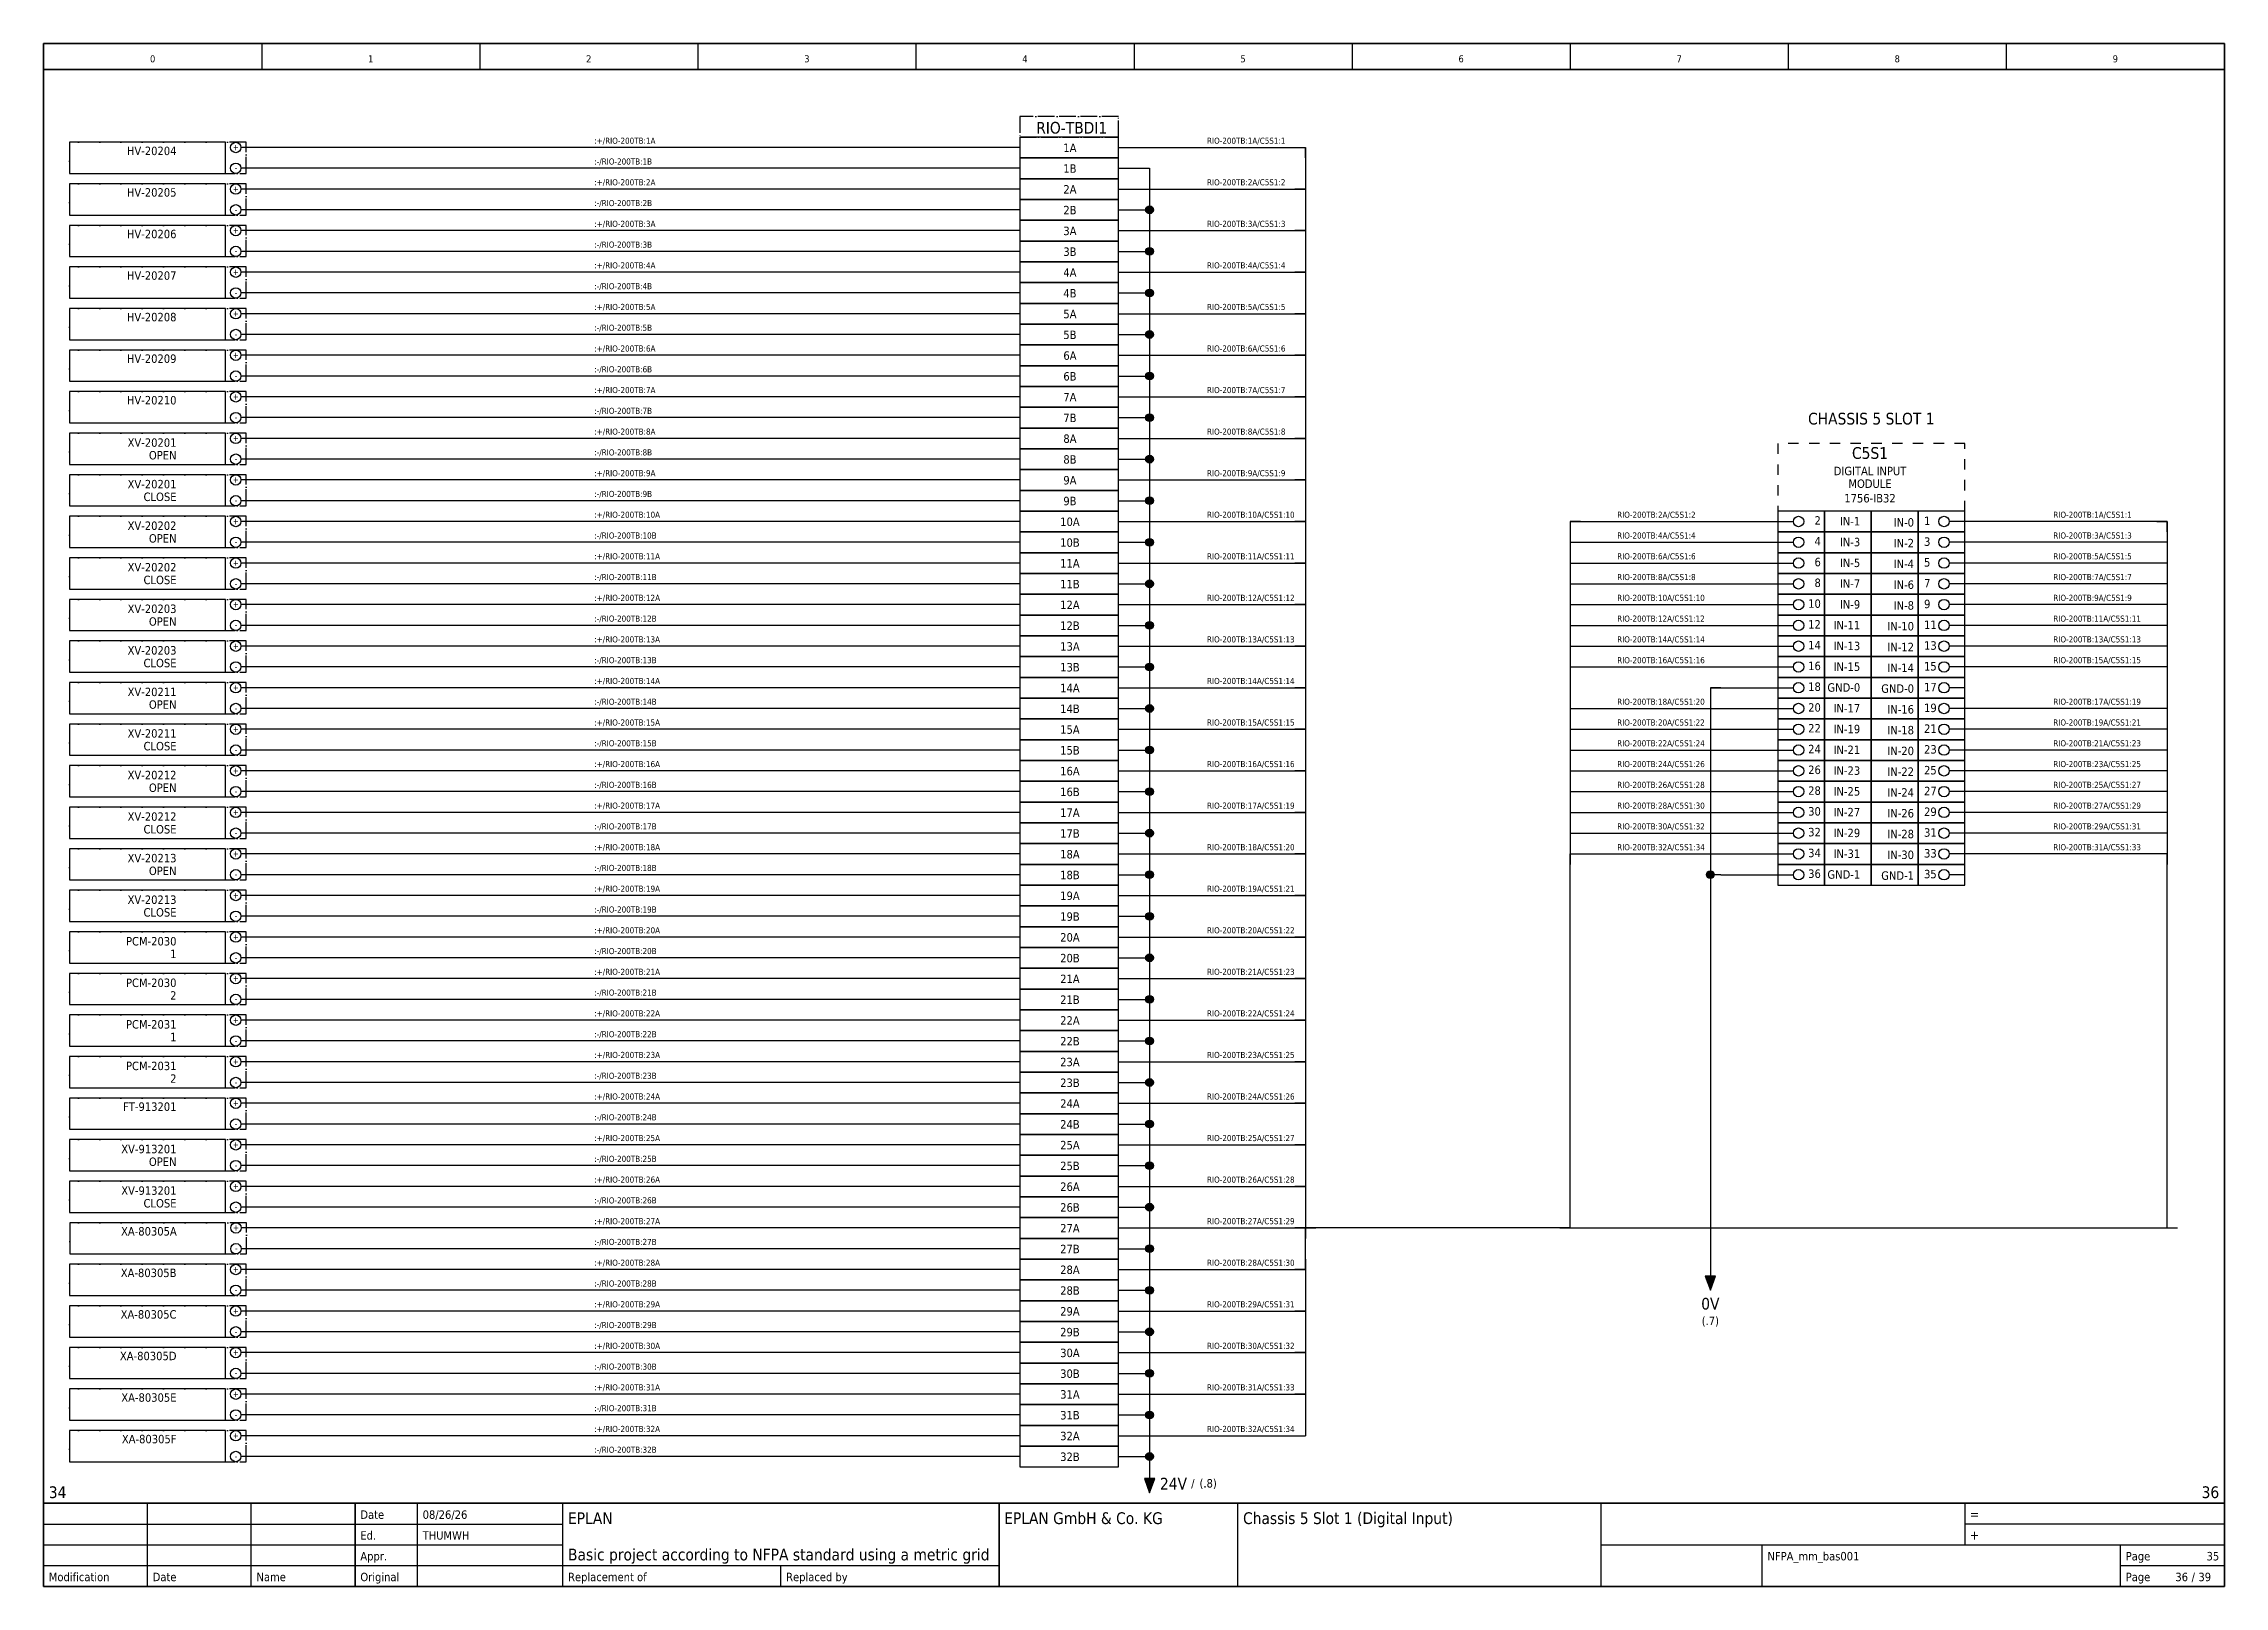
# Model space of a CAD drawing. Header units: millimetres. Extents: x 0 to 1792788, y -13 to 262234.
# Drawn here: x 0 to 420, y 0 to 297 of the extents above; entities that cross this region are included whole.
import ezdxf
from ezdxf.enums import TextEntityAlignment as Align

# ---------------------------------------------------------------- set-up
doc = ezdxf.new("R2010")
doc.units = ezdxf.units.MM
doc.linetypes.add('EPL_DASH', pattern=[1, 0.5, -0.5])
doc.linetypes.add('EPL_DASHDOT', pattern=[1, 0.8, -0.1, 0, -0.1])
for name, color, linetype, lineweight in [('EPLAN108', 5, 'Continuous', 35), ('EPLAN201', 7, 'Continuous', 35), ('EPLAN300', 5, 'Continuous', 25), ('EPLAN302', 5, 'Continuous', 25), ('EPLAN303', 6, 'Continuous', 25), ('EPLAN305', 5, 'Continuous', 25), ('EPLAN306', 6, 'EPL_DASH', 25), ('EPLAN307', 134, 'EPL_DASHDOT', 25), ('EPLAN311', 7, 'Continuous', 25), ('EPLAN317', 7, 'Continuous', 25), ('EPLAN400', 5, 'Continuous', 35), ('EPLAN403', 5, 'Continuous', 35), ('EPLAN405', 7, 'Continuous', 25), ('EPLAN421', 5, 'Continuous', 35), ('EPLAN429', 251, 'Continuous', 35), ('EPLAN432', 7, 'Continuous', 35), ('EPLAN433', 251, 'Continuous', 35), ('EPLAN440', 73, 'Continuous', 35), ('EPLAN442', 73, 'Continuous', 35), ('EPLAN451', 7, 'Continuous', 35), ('EPLAN452', 7, 'Continuous', 35), ('EPLAN453', 7, 'Continuous', 35), ('EPLAN500', 7, 'Continuous', 35), ('EPLAN501', 7, 'Continuous', 35), ('EPLAN502', 7, 'Continuous', 35), ('EPLAN503', 7, 'Continuous', 35), ('EPLAN504', 7, 'Continuous', 35)]:
    doc.layers.add(name, color=color, linetype=linetype, lineweight=lineweight)
doc.styles.add('Tahoma', font='')
doc.styles.get('Tahoma').set_extended_font_data('Tahoma')

msp = doc.modelspace()

# ---------------------------------------------------------------- texts
at = {"layer": 'EPLAN108', "color": 5, "style": 'Tahoma'}
for s, height, p in [('RIO-TBDI1', 2.257, (198, 279)), ('CHASSIS 5 SLOT 1', 2.2575, (352, 223))]:
    msp.add_text(s, height=height, dxfattribs=at).set_placement(p, align=Align.BOTTOM_CENTER)

# ---------------------------------------------------------------- blocks, each defined once
blk = doc.blocks.new('EPLFRAME')
at = {"layer": 'EPLAN201', "linetype": 'Continuous', "lineweight": 25, "ltscale": 4}
for p, q in [((42, 297), (42, 292)), ((84, 297), (84, 292)), ((126, 297), (126, 292)), ((168, 297), (168, 292)), ((210, 297), (210, 292)), ((252, 297), (252, 292)), ((294, 297), (294, 292)), ((336, 297), (336, 292)), ((378, 297), (378, 292)), ((20, 0), (20, 16)), ((40, 0), (40, 16)), ((72, 0), (72, 16)), ((100, 0), (100, 16)), ((230, 0), (230, 16)), ((300, 0), (300, 16)), ((370, 16), (370, 8)), ((0, 12), (100, 12)), ((420, 12), (370, 12)), ((0, 8), (100, 8)), ((300, 8), (420, 8)), ((331, 0), (331, 8)), ((400, 0), (400, 8)), ((0, 4), (184, 4)), ((142, 0), (142, 4)), ((400, 4), (420, 4))]:
    blk.add_line(p, q, dxfattribs=at)
at = {"layer": 'EPLAN201', "linetype": 'Continuous', "lineweight": 35, "ltscale": 4}
for p, q in [((0, 292), (420, 292)), ((0, 16), (420, 16)), ((60, 0), (60, 16)), ((184, 0), (184, 16))]:
    blk.add_line(p, q, dxfattribs=at)
blk.add_lwpolyline([(0, 0), (420, 0), (420, 297), (0, 297)], close=True, dxfattribs=at)
at = {"layer": 'EPLAN201', "color": 7, "style": 'Tahoma'}
for s, height, p in [('Date', 1.625, (61, 13)), ('=', 1.81, (371, 13)), ('Ed.', 1.625, (61, 9)), ('+', 1.81, (371, 9)), ('Appr.', 1.625, (61, 5)), ('Page', 1.625, (401, 5)), ('Modification', 1.6254, (1, 1)), ('Date', 1.625, (21, 1)), ('Name', 1.625, (41, 1)), ('Original', 1.625, (61, 1)), ('Replacement of', 1.6254, (101, 1)), ('Replaced by', 1.6254, (143, 1)), ('Page', 1.625, (401, 1))]:
    blk.add_text(s, height=height, dxfattribs=at).set_placement(p)
blk.add_text('/', height=1.63, dxfattribs=at).set_placement((414, 1), align=Align.CENTER)
at = {"layer": 'EPLAN451', "color": 7, "style": 'Tahoma'}
for tag, p, height in [('14_10014', (101, 12), 2.26), ('14_10015', (185, 12), 2.26), ('14_10011', (101, 5), 2.26), ('14_10013', (332, 5), 1.63), ('14_10151', (73, 1), 1.63), ('14_10300', (415, 1), 1.63)]:
    blk.add_attdef(tag, p, '', height=height, dxfattribs=at)
blk.add_attdef('4_25020', text='', height=1.63, dxfattribs=at).set_placement((413, 1), align=Align.RIGHT)
at = {"layer": 'EPLAN452', "color": 7, "style": 'Tahoma'}
for tag, p, height in [('4_11041', (1, 17), 2.26), ('4_11071[1]', (1, 13), 1.63), ('4_11074[1]', (21, 13), 1.63), ('4_11070[1]', (41, 13), 1.63), ('4_11024', (73, 13), 1.63), ('4_11011', (231, 12), 2.26), ('4_11030', (301, 12), 2.26), ('4_20132_1001', (374, 13), 1.63), ('4_11071[2]', (1, 9), 1.63), ('4_11074[2]', (21, 9), 1.63), ('4_11070[2]', (41, 9), 1.63), ('4_11022', (73, 9), 1.63), ('4_20134_1001', (374, 9), 1.63), ('4_11071[3]', (1, 5), 1.63), ('4_11074[3]', (21, 5), 1.63), ('4_11070[3]', (41, 5), 1.63), ('4_11080', (73, 5), 1.63), ('4_11059', (301, 5), 1.63)]:
    blk.add_attdef(tag, p, '', height=height, dxfattribs=at)
for tag, height, p in [('4_11040', 2.26, (419, 17)), ('4_11000', 1.63, (419, 5)), ('4_11085', 1.63, (141, 1)), ('4_11086', 1.63, (183, 1))]:
    blk.add_attdef(tag, text='', height=height, dxfattribs=at).set_placement(p, align=Align.RIGHT)
at = {"layer": 'EPLAN453', "color": 7, "style": 'Tahoma'}
for tag, p in [('53_19005_1', (21, 293)), ('53_19005', (63, 293)), ('53_19005_8', (105, 293)), ('53_19005_6', (147, 293)), ('53_19005_7', (189, 293)), ('53_19005_9', (231, 293)), ('53_19005_3', (273, 293)), ('53_19005_2', (315, 293)), ('53_19005_4', (357, 293)), ('53_19005_5', (399, 293))]:
    blk.add_attdef(tag, text='', height=1.35, dxfattribs=at).set_placement(p, align=Align.BOTTOM_CENTER)
blk = doc.blocks.new('EPLSYM_LibrarySPECIAL_en_US_Symbol427_Variant5_Placement1')
at = {"layer": 'EPLAN421', "color": 5, "style": 'Tahoma'}
for tag, p in [('17_20029[1]', (-0.9525, 3.335)), ('17_20029[2]', (20.0025, 3.335))]:
    blk.add_attdef(tag, text='', height=1.1739, dxfattribs=at).set_placement(p, align=Align.BOTTOM_RIGHT)
at = {"layer": 'EPLAN433', "color": 251, "style": 'Tahoma'}
blk.add_attdef('17_20406_1', text='', height=1.6254, dxfattribs=at).set_placement((0.9525, 1.5875), align=Align.BOTTOM_RIGHT)
blk.add_attdef('17_20406', text='', height=1.6254, dxfattribs=at).set_placement((0.9525, 1.5875), align=Align.BOTTOM_LEFT)
blk = doc.blocks.new('EPLSYM_LibrarySPECIAL_en_US_Symbol427_Variant5_Placement1_1')
at = {"layer": 'EPLAN421', "color": 5, "style": 'Tahoma'}
for tag, p in [('17_20029[1]', (-0.9525, 3.335)), ('17_20029[2]', (20.0025, 3.335))]:
    blk.add_attdef(tag, text='', height=1.1739, dxfattribs=at).set_placement(p, align=Align.BOTTOM_RIGHT)
at = {"layer": 'EPLAN433', "color": 251, "style": 'Tahoma'}
blk.add_attdef('17_20406_1', text='', height=1.6254, dxfattribs=at).set_placement((0.9525, 1.5875), align=Align.BOTTOM_RIGHT)
blk.add_attdef('17_20406', text='', height=1.6254, dxfattribs=at).set_placement((0.9525, 1.5875), align=Align.BOTTOM_LEFT)
blk = doc.blocks.new('EPLSYM_LibrarySPECIAL_en_US_Symbol427_Variant5_Placement1_2')
at = {"layer": 'EPLAN421', "color": 5, "style": 'Tahoma'}
for tag, p in [('17_20029[1]', (-0.9525, 3.335)), ('17_20029[2]', (20.0025, 3.335))]:
    blk.add_attdef(tag, text='', height=1.1739, dxfattribs=at).set_placement(p, align=Align.BOTTOM_RIGHT)
at = {"layer": 'EPLAN433', "color": 251, "style": 'Tahoma'}
blk.add_attdef('17_20406_1', text='', height=1.6254, dxfattribs=at).set_placement((0.9525, 1.5875), align=Align.BOTTOM_RIGHT)
blk.add_attdef('17_20406', text='', height=1.6254, dxfattribs=at).set_placement((0.9525, 1.5875), align=Align.BOTTOM_LEFT)
blk = doc.blocks.new('EPLSYM_LibrarySPECIAL_en_US_Symbol427_Variant5_Placement1_3')
at = {"layer": 'EPLAN421', "color": 5, "style": 'Tahoma'}
for tag, p in [('17_20029[1]', (-0.9525, 3.335)), ('17_20029[2]', (20.0025, 3.335))]:
    blk.add_attdef(tag, text='', height=1.1739, dxfattribs=at).set_placement(p, align=Align.BOTTOM_RIGHT)
at = {"layer": 'EPLAN433', "color": 251, "style": 'Tahoma'}
blk.add_attdef('17_20406_1', text='', height=1.6254, dxfattribs=at).set_placement((0.9525, 1.5875), align=Align.BOTTOM_RIGHT)
blk.add_attdef('17_20406', text='', height=1.6254, dxfattribs=at).set_placement((0.9525, 1.5875), align=Align.BOTTOM_LEFT)
blk = doc.blocks.new('EPLSYM_LibrarySPECIAL_en_US_Symbol427_Variant5_Placement1_4')
at = {"layer": 'EPLAN421', "color": 5, "style": 'Tahoma'}
for tag, p in [('17_20029[1]', (-0.9525, 3.335)), ('17_20029[2]', (20.0025, 3.335))]:
    blk.add_attdef(tag, text='', height=1.1739, dxfattribs=at).set_placement(p, align=Align.BOTTOM_RIGHT)
at = {"layer": 'EPLAN433', "color": 251, "style": 'Tahoma'}
blk.add_attdef('17_20406_1', text='', height=1.6254, dxfattribs=at).set_placement((0.9525, 1.5875), align=Align.BOTTOM_RIGHT)
blk.add_attdef('17_20406', text='', height=1.6254, dxfattribs=at).set_placement((0.9525, 1.5875), align=Align.BOTTOM_LEFT)
blk = doc.blocks.new('EPLSYM_LibrarySPECIAL_en_US_Symbol427_Variant5_Placement1_5')
at = {"layer": 'EPLAN421', "color": 5, "style": 'Tahoma'}
for tag, p in [('17_20029[1]', (-0.9525, 3.335)), ('17_20029[2]', (20.0025, 3.335))]:
    blk.add_attdef(tag, text='', height=1.1739, dxfattribs=at).set_placement(p, align=Align.BOTTOM_RIGHT)
at = {"layer": 'EPLAN433', "color": 251, "style": 'Tahoma'}
blk.add_attdef('17_20406_1', text='', height=1.6254, dxfattribs=at).set_placement((0.9525, 1.5875), align=Align.BOTTOM_RIGHT)
blk.add_attdef('17_20406', text='', height=1.6254, dxfattribs=at).set_placement((0.9525, 1.5875), align=Align.BOTTOM_LEFT)
blk = doc.blocks.new('EPLSYM_LibrarySPECIAL_en_US_Symbol427_Variant5_Placement1_6')
at = {"layer": 'EPLAN421', "color": 5, "style": 'Tahoma'}
for tag, p in [('17_20029[1]', (-0.9525, 3.335)), ('17_20029[2]', (20.0025, 3.335))]:
    blk.add_attdef(tag, text='', height=1.1739, dxfattribs=at).set_placement(p, align=Align.BOTTOM_RIGHT)
at = {"layer": 'EPLAN433', "color": 251, "style": 'Tahoma'}
blk.add_attdef('17_20406_1', text='', height=1.6254, dxfattribs=at).set_placement((0.9525, 1.5875), align=Align.BOTTOM_RIGHT)
blk.add_attdef('17_20406', text='', height=1.6254, dxfattribs=at).set_placement((0.9525, 1.5875), align=Align.BOTTOM_LEFT)
blk = doc.blocks.new('EPLSYM_LibrarySPECIAL_en_US_Symbol427_Variant5_Placement1_7')
at = {"layer": 'EPLAN421', "color": 5, "style": 'Tahoma'}
for tag, p in [('17_20029[1]', (-0.9525, 3.335)), ('17_20029[2]', (20.0025, 3.335))]:
    blk.add_attdef(tag, text='', height=1.1739, dxfattribs=at).set_placement(p, align=Align.BOTTOM_RIGHT)
at = {"layer": 'EPLAN433', "color": 251, "style": 'Tahoma'}
blk.add_attdef('17_20406_1', text='', height=1.6254, dxfattribs=at).set_placement((0.9525, 1.5875), align=Align.BOTTOM_RIGHT)
blk.add_attdef('17_20406', text='', height=1.6254, dxfattribs=at).set_placement((0.9525, 1.5875), align=Align.BOTTOM_LEFT)
blk = doc.blocks.new('EPLSYM_LibrarySPECIAL_en_US_Symbol427_Variant5_Placement1_8')
at = {"layer": 'EPLAN421', "color": 5, "style": 'Tahoma'}
for tag, p in [('17_20029[1]', (-0.9525, 3.335)), ('17_20029[2]', (20.0025, 3.335))]:
    blk.add_attdef(tag, text='', height=1.1739, dxfattribs=at).set_placement(p, align=Align.BOTTOM_RIGHT)
at = {"layer": 'EPLAN433', "color": 251, "style": 'Tahoma'}
blk.add_attdef('17_20406_1', text='', height=1.6254, dxfattribs=at).set_placement((0.9525, 1.5875), align=Align.BOTTOM_RIGHT)
blk.add_attdef('17_20406', text='', height=1.6254, dxfattribs=at).set_placement((0.9525, 1.5875), align=Align.BOTTOM_LEFT)
blk = doc.blocks.new('EPLSYM_LibrarySPECIAL_en_US_Symbol427_Variant5_Placement1_9')
at = {"layer": 'EPLAN421', "color": 5, "style": 'Tahoma'}
for tag, p in [('17_20029[1]', (-0.9525, 3.335)), ('17_20029[2]', (20.0025, 3.335))]:
    blk.add_attdef(tag, text='', height=1.1739, dxfattribs=at).set_placement(p, align=Align.BOTTOM_RIGHT)
at = {"layer": 'EPLAN433', "color": 251, "style": 'Tahoma'}
blk.add_attdef('17_20406_1', text='', height=1.6254, dxfattribs=at).set_placement((0.9525, 1.5875), align=Align.BOTTOM_RIGHT)
blk.add_attdef('17_20406', text='', height=1.6254, dxfattribs=at).set_placement((0.9525, 1.5875), align=Align.BOTTOM_LEFT)
blk = doc.blocks.new('EPLSYM_LibrarySPECIAL_en_US_Symbol427_Variant5_Placement1_10')
at = {"layer": 'EPLAN421', "color": 5, "style": 'Tahoma'}
for tag, p in [('17_20029[1]', (-0.9525, 3.335)), ('17_20029[2]', (20.0025, 3.335))]:
    blk.add_attdef(tag, text='', height=1.1739, dxfattribs=at).set_placement(p, align=Align.BOTTOM_RIGHT)
at = {"layer": 'EPLAN433', "color": 251, "style": 'Tahoma'}
blk.add_attdef('17_20406_1', text='', height=1.6254, dxfattribs=at).set_placement((0.9525, 1.5875), align=Align.BOTTOM_RIGHT)
blk.add_attdef('17_20406', text='', height=1.6254, dxfattribs=at).set_placement((0.9525, 1.5875), align=Align.BOTTOM_LEFT)
blk = doc.blocks.new('EPLSYM_LibrarySPECIAL_en_US_Symbol427_Variant5_Placement1_11')
at = {"layer": 'EPLAN421', "color": 5, "style": 'Tahoma'}
for tag, p in [('17_20029[1]', (-0.9525, 3.335)), ('17_20029[2]', (20.0025, 3.335))]:
    blk.add_attdef(tag, text='', height=1.1739, dxfattribs=at).set_placement(p, align=Align.BOTTOM_RIGHT)
at = {"layer": 'EPLAN433', "color": 251, "style": 'Tahoma'}
blk.add_attdef('17_20406_1', text='', height=1.6254, dxfattribs=at).set_placement((0.9525, 1.5875), align=Align.BOTTOM_RIGHT)
blk.add_attdef('17_20406', text='', height=1.6254, dxfattribs=at).set_placement((0.9525, 1.5875), align=Align.BOTTOM_LEFT)
blk = doc.blocks.new('EPLSYM_LibrarySPECIAL_en_US_Symbol427_Variant5_Placement1_12')
at = {"layer": 'EPLAN421', "color": 5, "style": 'Tahoma'}
for tag, p in [('17_20029[1]', (-0.9525, 3.335)), ('17_20029[2]', (20.0025, 3.335))]:
    blk.add_attdef(tag, text='', height=1.1739, dxfattribs=at).set_placement(p, align=Align.BOTTOM_RIGHT)
at = {"layer": 'EPLAN433', "color": 251, "style": 'Tahoma'}
blk.add_attdef('17_20406_1', text='', height=1.6254, dxfattribs=at).set_placement((0.9525, 1.5875), align=Align.BOTTOM_RIGHT)
blk.add_attdef('17_20406', text='', height=1.6254, dxfattribs=at).set_placement((0.9525, 1.5875), align=Align.BOTTOM_LEFT)
blk = doc.blocks.new('EPLSYM_LibrarySPECIAL_en_US_Symbol427_Variant5_Placement1_13')
at = {"layer": 'EPLAN421', "color": 5, "style": 'Tahoma'}
for tag, p in [('17_20029[1]', (-0.9525, 3.335)), ('17_20029[2]', (20.0025, 3.335))]:
    blk.add_attdef(tag, text='', height=1.1739, dxfattribs=at).set_placement(p, align=Align.BOTTOM_RIGHT)
at = {"layer": 'EPLAN433', "color": 251, "style": 'Tahoma'}
blk.add_attdef('17_20406_1', text='', height=1.6254, dxfattribs=at).set_placement((0.9525, 1.5875), align=Align.BOTTOM_RIGHT)
blk.add_attdef('17_20406', text='', height=1.6254, dxfattribs=at).set_placement((0.9525, 1.5875), align=Align.BOTTOM_LEFT)
blk = doc.blocks.new('EPLSYM_LibrarySPECIAL_en_US_Symbol427_Variant5_Placement1_14')
at = {"layer": 'EPLAN421', "color": 5, "style": 'Tahoma'}
for tag, p in [('17_20029[1]', (-0.9525, 3.335)), ('17_20029[2]', (20.0025, 3.335))]:
    blk.add_attdef(tag, text='', height=1.1739, dxfattribs=at).set_placement(p, align=Align.BOTTOM_RIGHT)
at = {"layer": 'EPLAN433', "color": 251, "style": 'Tahoma'}
blk.add_attdef('17_20406_1', text='', height=1.6254, dxfattribs=at).set_placement((0.9525, 1.5875), align=Align.BOTTOM_RIGHT)
blk.add_attdef('17_20406', text='', height=1.6254, dxfattribs=at).set_placement((0.9525, 1.5875), align=Align.BOTTOM_LEFT)
blk = doc.blocks.new('EPLSYM_LibrarySPECIAL_en_US_Symbol427_Variant5_Placement1_15')
at = {"layer": 'EPLAN421', "color": 5, "style": 'Tahoma'}
for tag, p in [('17_20029[1]', (-0.9525, 3.335)), ('17_20029[2]', (20.0025, 3.335))]:
    blk.add_attdef(tag, text='', height=1.1739, dxfattribs=at).set_placement(p, align=Align.BOTTOM_RIGHT)
at = {"layer": 'EPLAN433', "color": 251, "style": 'Tahoma'}
blk.add_attdef('17_20406_1', text='', height=1.6254, dxfattribs=at).set_placement((0.9525, 1.5875), align=Align.BOTTOM_RIGHT)
blk.add_attdef('17_20406', text='', height=1.6254, dxfattribs=at).set_placement((0.9525, 1.5875), align=Align.BOTTOM_LEFT)
blk = doc.blocks.new('EPLSYM_LibrarySPECIAL_en_US_Symbol427_Variant5_Placement1_16')
at = {"layer": 'EPLAN421', "color": 5, "style": 'Tahoma'}
for tag, p in [('17_20029[1]', (-0.9525, 3.335)), ('17_20029[2]', (20.0025, 3.335))]:
    blk.add_attdef(tag, text='', height=1.1739, dxfattribs=at).set_placement(p, align=Align.BOTTOM_RIGHT)
at = {"layer": 'EPLAN433', "color": 251, "style": 'Tahoma'}
blk.add_attdef('17_20406_1', text='', height=1.6254, dxfattribs=at).set_placement((0.9525, 1.5875), align=Align.BOTTOM_RIGHT)
blk.add_attdef('17_20406', text='', height=1.6254, dxfattribs=at).set_placement((0.9525, 1.5875), align=Align.BOTTOM_LEFT)
blk = doc.blocks.new('EPLSYM_LibrarySPECIAL_en_US_Symbol427_Variant5_Placement1_17')
at = {"layer": 'EPLAN421', "color": 5, "style": 'Tahoma'}
for tag, p in [('17_20029[1]', (-0.9525, 3.335)), ('17_20029[2]', (20.0025, 3.335))]:
    blk.add_attdef(tag, text='', height=1.1739, dxfattribs=at).set_placement(p, align=Align.BOTTOM_RIGHT)
at = {"layer": 'EPLAN433', "color": 251, "style": 'Tahoma'}
blk.add_attdef('17_20406_1', text='', height=1.6254, dxfattribs=at).set_placement((0.9525, 1.5875), align=Align.BOTTOM_RIGHT)
blk.add_attdef('17_20406', text='', height=1.6254, dxfattribs=at).set_placement((0.9525, 1.5875), align=Align.BOTTOM_LEFT)
blk = doc.blocks.new('EPLSYM_LibrarySPECIAL_en_US_Symbol427_Variant5_Placement1_18')
at = {"layer": 'EPLAN421', "color": 5, "style": 'Tahoma'}
for tag, p in [('17_20029[1]', (-0.9525, 3.335)), ('17_20029[2]', (20.0025, 3.335))]:
    blk.add_attdef(tag, text='', height=1.1739, dxfattribs=at).set_placement(p, align=Align.BOTTOM_RIGHT)
at = {"layer": 'EPLAN433', "color": 251, "style": 'Tahoma'}
blk.add_attdef('17_20406_1', text='', height=1.6254, dxfattribs=at).set_placement((0.9525, 1.5875), align=Align.BOTTOM_RIGHT)
blk.add_attdef('17_20406', text='', height=1.6254, dxfattribs=at).set_placement((0.9525, 1.5875), align=Align.BOTTOM_LEFT)
blk = doc.blocks.new('EPLSYM_LibrarySPECIAL_en_US_Symbol427_Variant5_Placement1_19')
at = {"layer": 'EPLAN421', "color": 5, "style": 'Tahoma'}
for tag, p in [('17_20029[1]', (-0.9525, 3.335)), ('17_20029[2]', (20.0025, 3.335))]:
    blk.add_attdef(tag, text='', height=1.1739, dxfattribs=at).set_placement(p, align=Align.BOTTOM_RIGHT)
at = {"layer": 'EPLAN433', "color": 251, "style": 'Tahoma'}
blk.add_attdef('17_20406_1', text='', height=1.6254, dxfattribs=at).set_placement((0.9525, 1.5875), align=Align.BOTTOM_RIGHT)
blk.add_attdef('17_20406', text='', height=1.6254, dxfattribs=at).set_placement((0.9525, 1.5875), align=Align.BOTTOM_LEFT)
blk = doc.blocks.new('EPLSYM_LibrarySPECIAL_en_US_Symbol427_Variant5_Placement1_20')
at = {"layer": 'EPLAN421', "color": 5, "style": 'Tahoma'}
for tag, p in [('17_20029[1]', (-0.9525, 3.335)), ('17_20029[2]', (20.0025, 3.335))]:
    blk.add_attdef(tag, text='', height=1.1739, dxfattribs=at).set_placement(p, align=Align.BOTTOM_RIGHT)
at = {"layer": 'EPLAN433', "color": 251, "style": 'Tahoma'}
blk.add_attdef('17_20406_1', text='', height=1.6254, dxfattribs=at).set_placement((0.9525, 1.5875), align=Align.BOTTOM_RIGHT)
blk.add_attdef('17_20406', text='', height=1.6254, dxfattribs=at).set_placement((0.9525, 1.5875), align=Align.BOTTOM_LEFT)
blk = doc.blocks.new('EPLSYM_LibrarySPECIAL_en_US_Symbol427_Variant5_Placement1_21')
at = {"layer": 'EPLAN421', "color": 5, "style": 'Tahoma'}
for tag, p in [('17_20029[1]', (-0.9525, 3.335)), ('17_20029[2]', (20.0025, 3.335))]:
    blk.add_attdef(tag, text='', height=1.1739, dxfattribs=at).set_placement(p, align=Align.BOTTOM_RIGHT)
at = {"layer": 'EPLAN433', "color": 251, "style": 'Tahoma'}
blk.add_attdef('17_20406_1', text='', height=1.6254, dxfattribs=at).set_placement((0.9525, 1.5875), align=Align.BOTTOM_RIGHT)
blk.add_attdef('17_20406', text='', height=1.6254, dxfattribs=at).set_placement((0.9525, 1.5875), align=Align.BOTTOM_LEFT)
blk = doc.blocks.new('EPLSYM_LibrarySPECIAL_en_US_Symbol427_Variant5_Placement1_22')
at = {"layer": 'EPLAN421', "color": 5, "style": 'Tahoma'}
for tag, p in [('17_20029[1]', (-0.9525, 3.335)), ('17_20029[2]', (20.0025, 3.335))]:
    blk.add_attdef(tag, text='', height=1.1739, dxfattribs=at).set_placement(p, align=Align.BOTTOM_RIGHT)
at = {"layer": 'EPLAN433', "color": 251, "style": 'Tahoma'}
blk.add_attdef('17_20406_1', text='', height=1.6254, dxfattribs=at).set_placement((0.9525, 1.5875), align=Align.BOTTOM_RIGHT)
blk.add_attdef('17_20406', text='', height=1.6254, dxfattribs=at).set_placement((0.9525, 1.5875), align=Align.BOTTOM_LEFT)
blk = doc.blocks.new('EPLSYM_LibrarySPECIAL_en_US_Symbol427_Variant5_Placement1_23')
at = {"layer": 'EPLAN421', "color": 5, "style": 'Tahoma'}
for tag, p in [('17_20029[1]', (-0.9525, 3.335)), ('17_20029[2]', (20.0025, 3.335))]:
    blk.add_attdef(tag, text='', height=1.1739, dxfattribs=at).set_placement(p, align=Align.BOTTOM_RIGHT)
at = {"layer": 'EPLAN433', "color": 251, "style": 'Tahoma'}
blk.add_attdef('17_20406_1', text='', height=1.6254, dxfattribs=at).set_placement((0.9525, 1.5875), align=Align.BOTTOM_RIGHT)
blk.add_attdef('17_20406', text='', height=1.6254, dxfattribs=at).set_placement((0.9525, 1.5875), align=Align.BOTTOM_LEFT)
blk = doc.blocks.new('EPLSYM_LibrarySPECIAL_en_US_Symbol427_Variant5_Placement1_24')
at = {"layer": 'EPLAN421', "color": 5, "style": 'Tahoma'}
for tag, p in [('17_20029[1]', (-0.9525, 3.335)), ('17_20029[2]', (20.0025, 3.335))]:
    blk.add_attdef(tag, text='', height=1.1739, dxfattribs=at).set_placement(p, align=Align.BOTTOM_RIGHT)
at = {"layer": 'EPLAN433', "color": 251, "style": 'Tahoma'}
blk.add_attdef('17_20406_1', text='', height=1.6254, dxfattribs=at).set_placement((0.9525, 1.5875), align=Align.BOTTOM_RIGHT)
blk.add_attdef('17_20406', text='', height=1.6254, dxfattribs=at).set_placement((0.9525, 1.5875), align=Align.BOTTOM_LEFT)
blk = doc.blocks.new('EPLSYM_LibrarySPECIAL_en_US_Symbol427_Variant5_Placement1_25')
at = {"layer": 'EPLAN421', "color": 5, "style": 'Tahoma'}
for tag, p in [('17_20029[1]', (-0.9525, 3.335)), ('17_20029[2]', (20.0025, 3.335))]:
    blk.add_attdef(tag, text='', height=1.1739, dxfattribs=at).set_placement(p, align=Align.BOTTOM_RIGHT)
at = {"layer": 'EPLAN433', "color": 251, "style": 'Tahoma'}
blk.add_attdef('17_20406_1', text='', height=1.6254, dxfattribs=at).set_placement((0.9525, 1.5875), align=Align.BOTTOM_RIGHT)
blk.add_attdef('17_20406', text='', height=1.6254, dxfattribs=at).set_placement((0.9525, 1.5875), align=Align.BOTTOM_LEFT)
blk = doc.blocks.new('EPLSYM_LibrarySPECIAL_en_US_Symbol427_Variant5_Placement1_26')
at = {"layer": 'EPLAN421', "color": 5, "style": 'Tahoma'}
for tag, p in [('17_20029[1]', (-0.9525, 3.335)), ('17_20029[2]', (20.0025, 3.335))]:
    blk.add_attdef(tag, text='', height=1.1739, dxfattribs=at).set_placement(p, align=Align.BOTTOM_RIGHT)
at = {"layer": 'EPLAN433', "color": 251, "style": 'Tahoma'}
blk.add_attdef('17_20406_1', text='', height=1.6254, dxfattribs=at).set_placement((0.9525, 1.5875), align=Align.BOTTOM_RIGHT)
blk.add_attdef('17_20406', text='', height=1.6254, dxfattribs=at).set_placement((0.9525, 1.5875), align=Align.BOTTOM_LEFT)
blk = doc.blocks.new('EPLSYM_LibrarySPECIAL_en_US_Symbol427_Variant5_Placement1_27')
at = {"layer": 'EPLAN421', "color": 5, "style": 'Tahoma'}
for tag, p in [('17_20029[1]', (-0.9525, 3.335)), ('17_20029[2]', (20.0025, 3.335))]:
    blk.add_attdef(tag, text='', height=1.1739, dxfattribs=at).set_placement(p, align=Align.BOTTOM_RIGHT)
at = {"layer": 'EPLAN433', "color": 251, "style": 'Tahoma'}
blk.add_attdef('17_20406_1', text='', height=1.6254, dxfattribs=at).set_placement((0.9525, 1.5875), align=Align.BOTTOM_RIGHT)
blk.add_attdef('17_20406', text='', height=1.6254, dxfattribs=at).set_placement((0.9525, 1.5875), align=Align.BOTTOM_LEFT)
blk = doc.blocks.new('EPLSYM_LibrarySPECIAL_en_US_Symbol427_Variant5_Placement1_28')
at = {"layer": 'EPLAN421', "color": 5, "style": 'Tahoma'}
for tag, p in [('17_20029[1]', (-0.9525, 3.335)), ('17_20029[2]', (20.0025, 3.335))]:
    blk.add_attdef(tag, text='', height=1.1739, dxfattribs=at).set_placement(p, align=Align.BOTTOM_RIGHT)
at = {"layer": 'EPLAN433', "color": 251, "style": 'Tahoma'}
blk.add_attdef('17_20406_1', text='', height=1.6254, dxfattribs=at).set_placement((0.9525, 1.5875), align=Align.BOTTOM_RIGHT)
blk.add_attdef('17_20406', text='', height=1.6254, dxfattribs=at).set_placement((0.9525, 1.5875), align=Align.BOTTOM_LEFT)
blk = doc.blocks.new('EPLSYM_LibrarySPECIAL_en_US_Symbol427_Variant5_Placement1_29')
at = {"layer": 'EPLAN421', "color": 5, "style": 'Tahoma'}
for tag, p in [('17_20029[1]', (-0.9525, 3.335)), ('17_20029[2]', (20.0025, 3.335))]:
    blk.add_attdef(tag, text='', height=1.1739, dxfattribs=at).set_placement(p, align=Align.BOTTOM_RIGHT)
at = {"layer": 'EPLAN433', "color": 251, "style": 'Tahoma'}
blk.add_attdef('17_20406_1', text='', height=1.6254, dxfattribs=at).set_placement((0.9525, 1.5875), align=Align.BOTTOM_RIGHT)
blk.add_attdef('17_20406', text='', height=1.6254, dxfattribs=at).set_placement((0.9525, 1.5875), align=Align.BOTTOM_LEFT)
blk = doc.blocks.new('EPLSYM_LibrarySPECIAL_en_US_Symbol427_Variant5_Placement1_30')
at = {"layer": 'EPLAN421', "color": 5, "style": 'Tahoma'}
for tag, p in [('17_20029[1]', (-0.9525, 3.335)), ('17_20029[2]', (20.0025, 3.335))]:
    blk.add_attdef(tag, text='', height=1.1739, dxfattribs=at).set_placement(p, align=Align.BOTTOM_RIGHT)
at = {"layer": 'EPLAN433', "color": 251, "style": 'Tahoma'}
blk.add_attdef('17_20406_1', text='', height=1.6254, dxfattribs=at).set_placement((0.9525, 1.5875), align=Align.BOTTOM_RIGHT)
blk.add_attdef('17_20406', text='', height=1.6254, dxfattribs=at).set_placement((0.9525, 1.5875), align=Align.BOTTOM_LEFT)
blk = doc.blocks.new('EPLSYM_LibrarySPECIAL_en_US_Symbol427_Variant5_Placement1_31')
at = {"layer": 'EPLAN421', "color": 5, "style": 'Tahoma'}
for tag, p in [('17_20029[1]', (-0.9525, 3.335)), ('17_20029[2]', (20.0025, 3.335))]:
    blk.add_attdef(tag, text='', height=1.1739, dxfattribs=at).set_placement(p, align=Align.BOTTOM_RIGHT)
at = {"layer": 'EPLAN433', "color": 251, "style": 'Tahoma'}
blk.add_attdef('17_20406_1', text='', height=1.6254, dxfattribs=at).set_placement((0.9525, 1.5875), align=Align.BOTTOM_RIGHT)
blk.add_attdef('17_20406', text='', height=1.6254, dxfattribs=at).set_placement((0.9525, 1.5875), align=Align.BOTTOM_LEFT)
blk = doc.blocks.new('EPLSYM_LibrarySPECIAL_en_US_Symbol427_Variant5_Placement1_32')
at = {"layer": 'EPLAN421', "color": 5, "style": 'Tahoma'}
for tag, p in [('17_20029[1]', (-0.9525, 3.335)), ('17_20029[2]', (20.0025, 3.335))]:
    blk.add_attdef(tag, text='', height=1.1739, dxfattribs=at).set_placement(p, align=Align.BOTTOM_RIGHT)
at = {"layer": 'EPLAN433', "color": 251, "style": 'Tahoma'}
blk.add_attdef('17_20406_1', text='', height=1.6254, dxfattribs=at).set_placement((0.9525, 1.5875), align=Align.BOTTOM_RIGHT)
blk.add_attdef('17_20406', text='', height=1.6254, dxfattribs=at).set_placement((0.9525, 1.5875), align=Align.BOTTOM_LEFT)
blk = doc.blocks.new('EPLSYM_LibrarySPECIAL_en_US_Symbol427_Variant5_Placement1_33')
at = {"layer": 'EPLAN421', "color": 5, "style": 'Tahoma'}
for tag, p in [('17_20029[1]', (-0.9525, 3.335)), ('17_20029[2]', (20.0025, 3.335))]:
    blk.add_attdef(tag, text='', height=1.1739, dxfattribs=at).set_placement(p, align=Align.BOTTOM_RIGHT)
at = {"layer": 'EPLAN433', "color": 251, "style": 'Tahoma'}
blk.add_attdef('17_20406_1', text='', height=1.6254, dxfattribs=at).set_placement((0.9525, 1.5875), align=Align.BOTTOM_RIGHT)
blk.add_attdef('17_20406', text='', height=1.6254, dxfattribs=at).set_placement((0.9525, 1.5875), align=Align.BOTTOM_LEFT)
blk = doc.blocks.new('EPLSYM_LibrarySPECIAL_en_US_Symbol427_Variant5_Placement1_34')
at = {"layer": 'EPLAN421', "color": 5, "style": 'Tahoma'}
for tag, p in [('17_20029[1]', (-0.9525, 3.335)), ('17_20029[2]', (20.0025, 3.335))]:
    blk.add_attdef(tag, text='', height=1.1739, dxfattribs=at).set_placement(p, align=Align.BOTTOM_RIGHT)
at = {"layer": 'EPLAN433', "color": 251, "style": 'Tahoma'}
blk.add_attdef('17_20406_1', text='', height=1.6254, dxfattribs=at).set_placement((0.9525, 1.5875), align=Align.BOTTOM_RIGHT)
blk.add_attdef('17_20406', text='', height=1.6254, dxfattribs=at).set_placement((0.9525, 1.5875), align=Align.BOTTOM_LEFT)
blk = doc.blocks.new('EPLSYM_LibrarySPECIAL_en_US_Symbol427_Variant5_Placement1_35')
at = {"layer": 'EPLAN421', "color": 5, "style": 'Tahoma'}
for tag, p in [('17_20029[1]', (-0.9525, 3.335)), ('17_20029[2]', (20.0025, 3.335))]:
    blk.add_attdef(tag, text='', height=1.1739, dxfattribs=at).set_placement(p, align=Align.BOTTOM_RIGHT)
at = {"layer": 'EPLAN433', "color": 251, "style": 'Tahoma'}
blk.add_attdef('17_20406_1', text='', height=1.6254, dxfattribs=at).set_placement((0.9525, 1.5875), align=Align.BOTTOM_RIGHT)
blk.add_attdef('17_20406', text='', height=1.6254, dxfattribs=at).set_placement((0.9525, 1.5875), align=Align.BOTTOM_LEFT)
blk = doc.blocks.new('EPLSYM_LibrarySPECIAL_en_US_Symbol427_Variant5_Placement1_36')
at = {"layer": 'EPLAN421', "color": 5, "style": 'Tahoma'}
for tag, p in [('17_20029[1]', (-0.9525, 3.335)), ('17_20029[2]', (20.0025, 3.335))]:
    blk.add_attdef(tag, text='', height=1.1739, dxfattribs=at).set_placement(p, align=Align.BOTTOM_RIGHT)
at = {"layer": 'EPLAN433', "color": 251, "style": 'Tahoma'}
blk.add_attdef('17_20406_1', text='', height=1.6254, dxfattribs=at).set_placement((0.9525, 1.5875), align=Align.BOTTOM_RIGHT)
blk.add_attdef('17_20406', text='', height=1.6254, dxfattribs=at).set_placement((0.9525, 1.5875), align=Align.BOTTOM_LEFT)
blk = doc.blocks.new('EPLSYM_LibrarySPECIAL_en_US_Symbol427_Variant5_Placement1_37')
at = {"layer": 'EPLAN421', "color": 5, "style": 'Tahoma'}
for tag, p in [('17_20029[1]', (-0.9525, 3.335)), ('17_20029[2]', (20.0025, 3.335))]:
    blk.add_attdef(tag, text='', height=1.1739, dxfattribs=at).set_placement(p, align=Align.BOTTOM_RIGHT)
at = {"layer": 'EPLAN433', "color": 251, "style": 'Tahoma'}
blk.add_attdef('17_20406_1', text='', height=1.6254, dxfattribs=at).set_placement((0.9525, 1.5875), align=Align.BOTTOM_RIGHT)
blk.add_attdef('17_20406', text='', height=1.6254, dxfattribs=at).set_placement((0.9525, 1.5875), align=Align.BOTTOM_LEFT)
blk = doc.blocks.new('EPLSYM_LibrarySPECIAL_en_US_Symbol427_Variant5_Placement1_38')
at = {"layer": 'EPLAN421', "color": 5, "style": 'Tahoma'}
for tag, p in [('17_20029[1]', (-0.9525, 3.335)), ('17_20029[2]', (20.0025, 3.335))]:
    blk.add_attdef(tag, text='', height=1.1739, dxfattribs=at).set_placement(p, align=Align.BOTTOM_RIGHT)
at = {"layer": 'EPLAN433', "color": 251, "style": 'Tahoma'}
blk.add_attdef('17_20406_1', text='', height=1.6254, dxfattribs=at).set_placement((0.9525, 1.5875), align=Align.BOTTOM_RIGHT)
blk.add_attdef('17_20406', text='', height=1.6254, dxfattribs=at).set_placement((0.9525, 1.5875), align=Align.BOTTOM_LEFT)
blk = doc.blocks.new('EPLSYM_LibrarySPECIAL_en_US_Symbol427_Variant5_Placement1_39')
at = {"layer": 'EPLAN421', "color": 5, "style": 'Tahoma'}
for tag, p in [('17_20029[1]', (-0.9525, 3.335)), ('17_20029[2]', (20.0025, 3.335))]:
    blk.add_attdef(tag, text='', height=1.1739, dxfattribs=at).set_placement(p, align=Align.BOTTOM_RIGHT)
at = {"layer": 'EPLAN433', "color": 251, "style": 'Tahoma'}
blk.add_attdef('17_20406_1', text='', height=1.6254, dxfattribs=at).set_placement((0.9525, 1.5875), align=Align.BOTTOM_RIGHT)
blk.add_attdef('17_20406', text='', height=1.6254, dxfattribs=at).set_placement((0.9525, 1.5875), align=Align.BOTTOM_LEFT)
blk = doc.blocks.new('EPLSYM_LibrarySPECIAL_en_US_Symbol427_Variant5_Placement1_40')
at = {"layer": 'EPLAN421', "color": 5, "style": 'Tahoma'}
for tag, p in [('17_20029[1]', (-0.9525, 3.335)), ('17_20029[2]', (20.0025, 3.335))]:
    blk.add_attdef(tag, text='', height=1.1739, dxfattribs=at).set_placement(p, align=Align.BOTTOM_RIGHT)
at = {"layer": 'EPLAN433', "color": 251, "style": 'Tahoma'}
blk.add_attdef('17_20406_1', text='', height=1.6254, dxfattribs=at).set_placement((0.9525, 1.5875), align=Align.BOTTOM_RIGHT)
blk.add_attdef('17_20406', text='', height=1.6254, dxfattribs=at).set_placement((0.9525, 1.5875), align=Align.BOTTOM_LEFT)
blk = doc.blocks.new('EPLSYM_LibrarySPECIAL_en_US_Symbol427_Variant5_Placement1_41')
at = {"layer": 'EPLAN421', "color": 5, "style": 'Tahoma'}
for tag, p in [('17_20029[1]', (-0.9525, 3.335)), ('17_20029[2]', (20.0025, 3.335))]:
    blk.add_attdef(tag, text='', height=1.1739, dxfattribs=at).set_placement(p, align=Align.BOTTOM_RIGHT)
at = {"layer": 'EPLAN433', "color": 251, "style": 'Tahoma'}
blk.add_attdef('17_20406_1', text='', height=1.6254, dxfattribs=at).set_placement((0.9525, 1.5875), align=Align.BOTTOM_RIGHT)
blk.add_attdef('17_20406', text='', height=1.6254, dxfattribs=at).set_placement((0.9525, 1.5875), align=Align.BOTTOM_LEFT)
blk = doc.blocks.new('EPLSYM_LibrarySPECIAL_en_US_Symbol427_Variant5_Placement1_42')
at = {"layer": 'EPLAN421', "color": 5, "style": 'Tahoma'}
for tag, p in [('17_20029[1]', (-0.9525, 3.335)), ('17_20029[2]', (20.0025, 3.335))]:
    blk.add_attdef(tag, text='', height=1.1739, dxfattribs=at).set_placement(p, align=Align.BOTTOM_RIGHT)
at = {"layer": 'EPLAN433', "color": 251, "style": 'Tahoma'}
blk.add_attdef('17_20406_1', text='', height=1.6254, dxfattribs=at).set_placement((0.9525, 1.5875), align=Align.BOTTOM_RIGHT)
blk.add_attdef('17_20406', text='', height=1.6254, dxfattribs=at).set_placement((0.9525, 1.5875), align=Align.BOTTOM_LEFT)
blk = doc.blocks.new('EPLSYM_LibrarySPECIAL_en_US_Symbol427_Variant5_Placement1_43')
at = {"layer": 'EPLAN421', "color": 5, "style": 'Tahoma'}
for tag, p in [('17_20029[1]', (-0.9525, 3.335)), ('17_20029[2]', (20.0025, 3.335))]:
    blk.add_attdef(tag, text='', height=1.1739, dxfattribs=at).set_placement(p, align=Align.BOTTOM_RIGHT)
at = {"layer": 'EPLAN433', "color": 251, "style": 'Tahoma'}
blk.add_attdef('17_20406_1', text='', height=1.6254, dxfattribs=at).set_placement((0.9525, 1.5875), align=Align.BOTTOM_RIGHT)
blk.add_attdef('17_20406', text='', height=1.6254, dxfattribs=at).set_placement((0.9525, 1.5875), align=Align.BOTTOM_LEFT)
blk = doc.blocks.new('EPLSYM_LibrarySPECIAL_en_US_Symbol427_Variant5_Placement1_44')
at = {"layer": 'EPLAN421', "color": 5, "style": 'Tahoma'}
for tag, p in [('17_20029[1]', (-0.9525, 3.335)), ('17_20029[2]', (20.0025, 3.335))]:
    blk.add_attdef(tag, text='', height=1.1739, dxfattribs=at).set_placement(p, align=Align.BOTTOM_RIGHT)
at = {"layer": 'EPLAN433', "color": 251, "style": 'Tahoma'}
blk.add_attdef('17_20406_1', text='', height=1.6254, dxfattribs=at).set_placement((0.9525, 1.5875), align=Align.BOTTOM_RIGHT)
blk.add_attdef('17_20406', text='', height=1.6254, dxfattribs=at).set_placement((0.9525, 1.5875), align=Align.BOTTOM_LEFT)
blk = doc.blocks.new('EPLSYM_LibrarySPECIAL_en_US_Symbol427_Variant5_Placement1_45')
at = {"layer": 'EPLAN421', "color": 5, "style": 'Tahoma'}
for tag, p in [('17_20029[1]', (-0.9525, 3.335)), ('17_20029[2]', (20.0025, 3.335))]:
    blk.add_attdef(tag, text='', height=1.1739, dxfattribs=at).set_placement(p, align=Align.BOTTOM_RIGHT)
at = {"layer": 'EPLAN433', "color": 251, "style": 'Tahoma'}
blk.add_attdef('17_20406_1', text='', height=1.6254, dxfattribs=at).set_placement((0.9525, 1.5875), align=Align.BOTTOM_RIGHT)
blk.add_attdef('17_20406', text='', height=1.6254, dxfattribs=at).set_placement((0.9525, 1.5875), align=Align.BOTTOM_LEFT)
blk = doc.blocks.new('EPLSYM_LibrarySPECIAL_en_US_Symbol427_Variant5_Placement1_46')
at = {"layer": 'EPLAN421', "color": 5, "style": 'Tahoma'}
for tag, p in [('17_20029[1]', (-0.9525, 3.335)), ('17_20029[2]', (20.0025, 3.335))]:
    blk.add_attdef(tag, text='', height=1.1739, dxfattribs=at).set_placement(p, align=Align.BOTTOM_RIGHT)
at = {"layer": 'EPLAN433', "color": 251, "style": 'Tahoma'}
blk.add_attdef('17_20406_1', text='', height=1.6254, dxfattribs=at).set_placement((0.9525, 1.5875), align=Align.BOTTOM_RIGHT)
blk.add_attdef('17_20406', text='', height=1.6254, dxfattribs=at).set_placement((0.9525, 1.5875), align=Align.BOTTOM_LEFT)
blk = doc.blocks.new('EPLSYM_LibrarySPECIAL_en_US_Symbol427_Variant5_Placement1_47')
at = {"layer": 'EPLAN421', "color": 5, "style": 'Tahoma'}
for tag, p in [('17_20029[1]', (-0.9525, 3.335)), ('17_20029[2]', (20.0025, 3.335))]:
    blk.add_attdef(tag, text='', height=1.1739, dxfattribs=at).set_placement(p, align=Align.BOTTOM_RIGHT)
at = {"layer": 'EPLAN433', "color": 251, "style": 'Tahoma'}
blk.add_attdef('17_20406_1', text='', height=1.6254, dxfattribs=at).set_placement((0.9525, 1.5875), align=Align.BOTTOM_RIGHT)
blk.add_attdef('17_20406', text='', height=1.6254, dxfattribs=at).set_placement((0.9525, 1.5875), align=Align.BOTTOM_LEFT)
blk = doc.blocks.new('EPLSYM_LibrarySPECIAL_en_US_Symbol427_Variant5_Placement1_48')
at = {"layer": 'EPLAN421', "color": 5, "style": 'Tahoma'}
for tag, p in [('17_20029[1]', (-0.9525, 3.335)), ('17_20029[2]', (20.0025, 3.335))]:
    blk.add_attdef(tag, text='', height=1.1739, dxfattribs=at).set_placement(p, align=Align.BOTTOM_RIGHT)
at = {"layer": 'EPLAN433', "color": 251, "style": 'Tahoma'}
blk.add_attdef('17_20406_1', text='', height=1.6254, dxfattribs=at).set_placement((0.9525, 1.5875), align=Align.BOTTOM_RIGHT)
blk.add_attdef('17_20406', text='', height=1.6254, dxfattribs=at).set_placement((0.9525, 1.5875), align=Align.BOTTOM_LEFT)
blk = doc.blocks.new('EPLSYM_LibrarySPECIAL_en_US_Symbol427_Variant5_Placement1_49')
at = {"layer": 'EPLAN421', "color": 5, "style": 'Tahoma'}
for tag, p in [('17_20029[1]', (-0.9525, 3.335)), ('17_20029[2]', (20.0025, 3.335))]:
    blk.add_attdef(tag, text='', height=1.1739, dxfattribs=at).set_placement(p, align=Align.BOTTOM_RIGHT)
at = {"layer": 'EPLAN433', "color": 251, "style": 'Tahoma'}
blk.add_attdef('17_20406_1', text='', height=1.6254, dxfattribs=at).set_placement((0.9525, 1.5875), align=Align.BOTTOM_RIGHT)
blk.add_attdef('17_20406', text='', height=1.6254, dxfattribs=at).set_placement((0.9525, 1.5875), align=Align.BOTTOM_LEFT)
blk = doc.blocks.new('EPLSYM_LibrarySPECIAL_en_US_Symbol427_Variant5_Placement1_50')
at = {"layer": 'EPLAN421', "color": 5, "style": 'Tahoma'}
for tag, p in [('17_20029[1]', (-0.9525, 3.335)), ('17_20029[2]', (20.0025, 3.335))]:
    blk.add_attdef(tag, text='', height=1.1739, dxfattribs=at).set_placement(p, align=Align.BOTTOM_RIGHT)
at = {"layer": 'EPLAN433', "color": 251, "style": 'Tahoma'}
blk.add_attdef('17_20406_1', text='', height=1.6254, dxfattribs=at).set_placement((0.9525, 1.5875), align=Align.BOTTOM_RIGHT)
blk.add_attdef('17_20406', text='', height=1.6254, dxfattribs=at).set_placement((0.9525, 1.5875), align=Align.BOTTOM_LEFT)
blk = doc.blocks.new('EPLSYM_LibrarySPECIAL_en_US_Symbol427_Variant5_Placement1_51')
at = {"layer": 'EPLAN421', "color": 5, "style": 'Tahoma'}
for tag, p in [('17_20029[1]', (-0.9525, 3.335)), ('17_20029[2]', (20.0025, 3.335))]:
    blk.add_attdef(tag, text='', height=1.1739, dxfattribs=at).set_placement(p, align=Align.BOTTOM_RIGHT)
at = {"layer": 'EPLAN433', "color": 251, "style": 'Tahoma'}
blk.add_attdef('17_20406_1', text='', height=1.6254, dxfattribs=at).set_placement((0.9525, 1.5875), align=Align.BOTTOM_RIGHT)
blk.add_attdef('17_20406', text='', height=1.6254, dxfattribs=at).set_placement((0.9525, 1.5875), align=Align.BOTTOM_LEFT)
blk = doc.blocks.new('EPLSYM_LibrarySPECIAL_en_US_Symbol427_Variant5_Placement1_52')
at = {"layer": 'EPLAN421', "color": 5, "style": 'Tahoma'}
for tag, p in [('17_20029[1]', (-0.9525, 3.335)), ('17_20029[2]', (20.0025, 3.335))]:
    blk.add_attdef(tag, text='', height=1.1739, dxfattribs=at).set_placement(p, align=Align.BOTTOM_RIGHT)
at = {"layer": 'EPLAN433', "color": 251, "style": 'Tahoma'}
blk.add_attdef('17_20406_1', text='', height=1.6254, dxfattribs=at).set_placement((0.9525, 1.5875), align=Align.BOTTOM_RIGHT)
blk.add_attdef('17_20406', text='', height=1.6254, dxfattribs=at).set_placement((0.9525, 1.5875), align=Align.BOTTOM_LEFT)
blk = doc.blocks.new('EPLSYM_LibrarySPECIAL_en_US_Symbol427_Variant5_Placement1_53')
at = {"layer": 'EPLAN421', "color": 5, "style": 'Tahoma'}
for tag, p in [('17_20029[1]', (-0.9525, 3.335)), ('17_20029[2]', (20.0025, 3.335))]:
    blk.add_attdef(tag, text='', height=1.1739, dxfattribs=at).set_placement(p, align=Align.BOTTOM_RIGHT)
at = {"layer": 'EPLAN433', "color": 251, "style": 'Tahoma'}
blk.add_attdef('17_20406_1', text='', height=1.6254, dxfattribs=at).set_placement((0.9525, 1.5875), align=Align.BOTTOM_RIGHT)
blk.add_attdef('17_20406', text='', height=1.6254, dxfattribs=at).set_placement((0.9525, 1.5875), align=Align.BOTTOM_LEFT)
blk = doc.blocks.new('EPLSYM_LibrarySPECIAL_en_US_Symbol427_Variant5_Placement1_54')
at = {"layer": 'EPLAN421', "color": 5, "style": 'Tahoma'}
for tag, p in [('17_20029[1]', (-0.9525, 3.335)), ('17_20029[2]', (20.0025, 3.335))]:
    blk.add_attdef(tag, text='', height=1.1739, dxfattribs=at).set_placement(p, align=Align.BOTTOM_RIGHT)
at = {"layer": 'EPLAN433', "color": 251, "style": 'Tahoma'}
blk.add_attdef('17_20406_1', text='', height=1.6254, dxfattribs=at).set_placement((0.9525, 1.5875), align=Align.BOTTOM_RIGHT)
blk.add_attdef('17_20406', text='', height=1.6254, dxfattribs=at).set_placement((0.9525, 1.5875), align=Align.BOTTOM_LEFT)
blk = doc.blocks.new('EPLSYM_LibrarySPECIAL_en_US_Symbol427_Variant5_Placement1_55')
at = {"layer": 'EPLAN421', "color": 5, "style": 'Tahoma'}
for tag, p in [('17_20029[1]', (-0.9525, 3.335)), ('17_20029[2]', (20.0025, 3.335))]:
    blk.add_attdef(tag, text='', height=1.1739, dxfattribs=at).set_placement(p, align=Align.BOTTOM_RIGHT)
at = {"layer": 'EPLAN433', "color": 251, "style": 'Tahoma'}
blk.add_attdef('17_20406_1', text='', height=1.6254, dxfattribs=at).set_placement((0.9525, 1.5875), align=Align.BOTTOM_RIGHT)
blk.add_attdef('17_20406', text='', height=1.6254, dxfattribs=at).set_placement((0.9525, 1.5875), align=Align.BOTTOM_LEFT)
blk = doc.blocks.new('EPLSYM_LibrarySPECIAL_en_US_Symbol427_Variant5_Placement1_56')
at = {"layer": 'EPLAN421', "color": 5, "style": 'Tahoma'}
for tag, p in [('17_20029[1]', (-0.9525, 3.335)), ('17_20029[2]', (20.0025, 3.335))]:
    blk.add_attdef(tag, text='', height=1.1739, dxfattribs=at).set_placement(p, align=Align.BOTTOM_RIGHT)
at = {"layer": 'EPLAN433', "color": 251, "style": 'Tahoma'}
blk.add_attdef('17_20406_1', text='', height=1.6254, dxfattribs=at).set_placement((0.9525, 1.5875), align=Align.BOTTOM_RIGHT)
blk.add_attdef('17_20406', text='', height=1.6254, dxfattribs=at).set_placement((0.9525, 1.5875), align=Align.BOTTOM_LEFT)
blk = doc.blocks.new('EPLSYM_LibrarySPECIAL_en_US_Symbol427_Variant5_Placement1_57')
at = {"layer": 'EPLAN421', "color": 5, "style": 'Tahoma'}
for tag, p in [('17_20029[1]', (-0.9525, 3.335)), ('17_20029[2]', (20.0025, 3.335))]:
    blk.add_attdef(tag, text='', height=1.1739, dxfattribs=at).set_placement(p, align=Align.BOTTOM_RIGHT)
at = {"layer": 'EPLAN433', "color": 251, "style": 'Tahoma'}
blk.add_attdef('17_20406_1', text='', height=1.6254, dxfattribs=at).set_placement((0.9525, 1.5875), align=Align.BOTTOM_RIGHT)
blk.add_attdef('17_20406', text='', height=1.6254, dxfattribs=at).set_placement((0.9525, 1.5875), align=Align.BOTTOM_LEFT)
blk = doc.blocks.new('EPLSYM_LibrarySPECIAL_en_US_Symbol427_Variant5_Placement1_58')
at = {"layer": 'EPLAN421', "color": 5, "style": 'Tahoma'}
for tag, p in [('17_20029[1]', (-0.9525, 3.335)), ('17_20029[2]', (20.0025, 3.335))]:
    blk.add_attdef(tag, text='', height=1.1739, dxfattribs=at).set_placement(p, align=Align.BOTTOM_RIGHT)
at = {"layer": 'EPLAN433', "color": 251, "style": 'Tahoma'}
blk.add_attdef('17_20406_1', text='', height=1.6254, dxfattribs=at).set_placement((0.9525, 1.5875), align=Align.BOTTOM_RIGHT)
blk.add_attdef('17_20406', text='', height=1.6254, dxfattribs=at).set_placement((0.9525, 1.5875), align=Align.BOTTOM_LEFT)
blk = doc.blocks.new('EPLSYM_LibrarySPECIAL_en_US_Symbol427_Variant5_Placement1_59')
at = {"layer": 'EPLAN421', "color": 5, "style": 'Tahoma'}
for tag, p in [('17_20029[1]', (-0.9525, 3.335)), ('17_20029[2]', (20.0025, 3.335))]:
    blk.add_attdef(tag, text='', height=1.1739, dxfattribs=at).set_placement(p, align=Align.BOTTOM_RIGHT)
at = {"layer": 'EPLAN433', "color": 251, "style": 'Tahoma'}
blk.add_attdef('17_20406_1', text='', height=1.6254, dxfattribs=at).set_placement((0.9525, 1.5875), align=Align.BOTTOM_RIGHT)
blk.add_attdef('17_20406', text='', height=1.6254, dxfattribs=at).set_placement((0.9525, 1.5875), align=Align.BOTTOM_LEFT)
blk = doc.blocks.new('EPLSYM_LibrarySPECIAL_en_US_Symbol427_Variant5_Placement1_60')
at = {"layer": 'EPLAN421', "color": 5, "style": 'Tahoma'}
for tag, p in [('17_20029[1]', (-0.9525, 3.335)), ('17_20029[2]', (20.0025, 3.335))]:
    blk.add_attdef(tag, text='', height=1.1739, dxfattribs=at).set_placement(p, align=Align.BOTTOM_RIGHT)
at = {"layer": 'EPLAN433', "color": 251, "style": 'Tahoma'}
blk.add_attdef('17_20406_1', text='', height=1.6254, dxfattribs=at).set_placement((0.9525, 1.5875), align=Align.BOTTOM_RIGHT)
blk.add_attdef('17_20406', text='', height=1.6254, dxfattribs=at).set_placement((0.9525, 1.5875), align=Align.BOTTOM_LEFT)
blk = doc.blocks.new('EPLSYM_LibrarySPECIAL_en_US_Symbol427_Variant5_Placement1_61')
at = {"layer": 'EPLAN421', "color": 5, "style": 'Tahoma'}
for tag, p in [('17_20029[1]', (-0.9525, 3.335)), ('17_20029[2]', (20.0025, 3.335))]:
    blk.add_attdef(tag, text='', height=1.1739, dxfattribs=at).set_placement(p, align=Align.BOTTOM_RIGHT)
at = {"layer": 'EPLAN433', "color": 251, "style": 'Tahoma'}
blk.add_attdef('17_20406_1', text='', height=1.6254, dxfattribs=at).set_placement((0.9525, 1.5875), align=Align.BOTTOM_RIGHT)
blk.add_attdef('17_20406', text='', height=1.6254, dxfattribs=at).set_placement((0.9525, 1.5875), align=Align.BOTTOM_LEFT)
blk = doc.blocks.new('EPLSYM_LibrarySPECIAL_en_US_Symbol427_Variant5_Placement1_62')
at = {"layer": 'EPLAN421', "color": 5, "style": 'Tahoma'}
for tag, p in [('17_20029[1]', (-0.9525, 3.335)), ('17_20029[2]', (20.0025, 3.335))]:
    blk.add_attdef(tag, text='', height=1.1739, dxfattribs=at).set_placement(p, align=Align.BOTTOM_RIGHT)
at = {"layer": 'EPLAN433', "color": 251, "style": 'Tahoma'}
blk.add_attdef('17_20406_1', text='', height=1.6254, dxfattribs=at).set_placement((0.9525, 1.5875), align=Align.BOTTOM_RIGHT)
blk.add_attdef('17_20406', text='', height=1.6254, dxfattribs=at).set_placement((0.9525, 1.5875), align=Align.BOTTOM_LEFT)
blk = doc.blocks.new('EPLSYM_LibrarySPECIAL_en_US_Symbol427_Variant5_Placement1_63')
at = {"layer": 'EPLAN421', "color": 5, "style": 'Tahoma'}
for tag, p in [('17_20029[1]', (-0.9525, 3.335)), ('17_20029[2]', (20.0025, 3.335))]:
    blk.add_attdef(tag, text='', height=1.1739, dxfattribs=at).set_placement(p, align=Align.BOTTOM_RIGHT)
at = {"layer": 'EPLAN433', "color": 251, "style": 'Tahoma'}
blk.add_attdef('17_20406_1', text='', height=1.6254, dxfattribs=at).set_placement((0.9525, 1.5875), align=Align.BOTTOM_RIGHT)
blk.add_attdef('17_20406', text='', height=1.6254, dxfattribs=at).set_placement((0.9525, 1.5875), align=Align.BOTTOM_LEFT)
blk = doc.blocks.new('EPLSYM_LibrarySPECIAL_Symbol13_Variant3_Placement1')
at = {"layer": 'EPLAN303', "lineweight": 25, "ltscale": 4}
blk.add_line((4, 0), (1, 0), dxfattribs=at)
blk.add_circle((0, 0), 1, dxfattribs=at)
at = {"layer": 'EPLAN429', "color": 251, "style": 'Tahoma'}
blk.add_attdef('17_20011', text='', height=1.6254, dxfattribs=at).set_placement((-76.87, -0.16254), align=Align.MIDDLE_RIGHT)
at = {"layer": 'EPLAN432', "color": 7, "style": 'Tahoma'}
blk.add_attdef('17_20038', text='', height=1.6254, dxfattribs=at).set_placement((2.3, 1.3), align=Align.BOTTOM_LEFT)
blk = doc.blocks.new('EPLSYM_LibrarySPECIAL_Symbol13_Variant5_Placement1')
at = {"layer": 'EPLAN303', "lineweight": 25, "ltscale": 4}
blk.add_line((-4, 0), (-1, 0), dxfattribs=at)
blk.add_circle((0, 0), 1, dxfattribs=at)
at = {"layer": 'EPLAN429', "color": 251, "style": 'Tahoma'}
blk.add_attdef('17_20011', text='', height=1.6254, dxfattribs=at).set_placement((76.87, -0.16254), align=Align.MIDDLE_RIGHT)
at = {"layer": 'EPLAN432', "color": 7, "style": 'Tahoma'}
blk.add_attdef('17_20038', text='', height=1.6254, dxfattribs=at).set_placement((-2.3, 1.3), align=Align.BOTTOM_RIGHT)
blk = doc.blocks.new('EPLSYM_LibrarySPECIAL_Symbol1_Variant0_Placement1')
at = {"layer": 'EPLAN306', "lineweight": 25, "ltscale": 4}
blk.add_lwpolyline([(0, -85), (36, -85), (36, 0), (0, 0)], close=True, dxfattribs=at)
at = {"layer": 'EPLAN400', "color": 5, "style": 'Tahoma'}
blk.add_attdef('17_20010', text='', height=2.2575, dxfattribs=at).set_placement((-1.5, -0.9515), align=Align.TOP_CENTER)
at = {"layer": 'EPLAN440', "color": 73, "style": 'Tahoma'}
blk.add_attdef('17_20300', text='', height=1.6254, dxfattribs=at).set_placement((-1.5, -4.57508), align=Align.TOP_RIGHT)
at = {"layer": 'EPLAN500', "color": 7, "style": 'Tahoma'}
blk.add_attdef('17_20027', text='', height=1.6254, dxfattribs=at).set_placement((-1.5, -7.43762), align=Align.TOP_CENTER)
at = {"layer": 'EPLAN501', "color": 7, "style": 'Tahoma'}
blk.add_attdef('17_20011', text='', height=1.6254, dxfattribs=at).set_placement((-1.5, -12.67508), align=Align.TOP_CENTER)
at = {"layer": 'EPLAN502', "color": 7, "style": 'Tahoma'}
blk.add_attdef('17_20025', text='', height=1.6254, dxfattribs=at).set_placement((-1.5, -15.37508), align=Align.TOP_RIGHT)
at = {"layer": 'EPLAN503', "color": 7, "style": 'Tahoma'}
blk.add_attdef('17_20024', text='', height=1.6254, dxfattribs=at).set_placement((-1.5, -18.07508), align=Align.TOP_RIGHT)
at = {"layer": 'EPLAN504', "color": 7, "style": 'Tahoma'}
blk.add_attdef('17_20901[1]', text='', height=1.6254, dxfattribs=at).set_placement((-1.5, -9.97508), align=Align.TOP_RIGHT)
blk = doc.blocks.new('EPLSYM_LibrarySPECIAL_Symbol308_Variant0_Placement0')
at = {"layer": 'EPLAN405', "color": 7, "style": 'Tahoma'}
for tag, p in [('17_31011', (1.5, 6.35)), ('17_31002', (1.5, 0.5))]:
    blk.add_attdef(tag, text='', height=1.17, dxfattribs=at).set_placement(p, align=Align.BOTTOM_LEFT)
for tag, p in [('17_31004', (1.5, 4.4)), ('17_31003', (1.5, 2.45))]:
    blk.add_attdef(tag, p, '', height=1.17, dxfattribs=at)
blk = doc.blocks.new('EPLSYM_LibrarySPECIAL_Symbol2_Variant0_Placement1')
at = {"layer": 'EPLAN307', "lineweight": 25, "ltscale": 4}
blk.add_lwpolyline([(0, -6), (34, -6), (34, 0), (0, 0)], close=True, dxfattribs=at)
at = {"layer": 'EPLAN400', "color": 5, "style": 'Tahoma'}
blk.add_attdef('88_20010', text='', height=2.2575, dxfattribs=at).set_placement((-1.5, -0.9515), align=Align.TOP_RIGHT)
at = {"layer": 'EPLAN500', "color": 7, "style": 'Tahoma'}
blk.add_attdef('88_20027', text='', height=1.6254, dxfattribs=at).set_placement((-1.5, -4.57508), align=Align.TOP_RIGHT)
at = {"layer": 'EPLAN501', "color": 7, "style": 'Tahoma'}
blk.add_attdef('88_20011', text='', height=1.6254, dxfattribs=at).set_placement((-1.5, -9.97508), align=Align.TOP_RIGHT)
at = {"layer": 'EPLAN502', "color": 7, "style": 'Tahoma'}
blk.add_attdef('88_20025', text='', height=1.6254, dxfattribs=at).set_placement((-1.5, -12.67508), align=Align.TOP_RIGHT)
at = {"layer": 'EPLAN503', "color": 7, "style": 'Tahoma'}
blk.add_attdef('88_20024', text='', height=1.6254, dxfattribs=at).set_placement((-1.5, -15.37508), align=Align.TOP_RIGHT)
at = {"layer": 'EPLAN504', "color": 7, "style": 'Tahoma'}
blk.add_attdef('88_20901[1]', text='', height=1.6254, dxfattribs=at).set_placement((-1.5, -7.27508), align=Align.TOP_RIGHT)
blk = doc.blocks.new('EPLSYM_LibrarySPECIAL_Symbol17_Variant3_Placement1')
at = {"layer": 'EPLAN302', "lineweight": 25, "ltscale": 4}
blk.add_line((4, 0), (1, 0), dxfattribs=at)
blk.add_circle((0, 0), 1, dxfattribs=at)
at = {"layer": 'EPLAN421', "color": 5, "style": 'Tahoma'}
blk.add_attdef('17_20039', text='', height=1.17, dxfattribs=at).set_placement((3, 1), align=Align.BOTTOM_RIGHT)
blk = doc.blocks.new('EPLSYM_LibrarySPECIAL_Symbol0_Variant0_Placement1')
at = {"layer": 'EPLAN305', "lineweight": 25, "ltscale": 4}
blk.add_lwpolyline([(0, -6), (30, -6), (30, 0), (0, 0)], close=True, dxfattribs=at)
at = {"layer": 'EPLAN400', "color": 5, "style": 'Tahoma'}
blk.add_attdef('17_20010', text='', height=2.2575, dxfattribs=at).set_placement((-1.5, -0.9515), align=Align.TOP_RIGHT)
at = {"layer": 'EPLAN440', "color": 73, "style": 'Tahoma'}
blk.add_attdef('17_20300', text='', height=1.6254, dxfattribs=at).set_placement((-1.5, -4.57508), align=Align.TOP_RIGHT)
at = {"layer": 'EPLAN500', "color": 7, "style": 'Tahoma'}
blk.add_attdef('17_20027', text='', height=1.6254, dxfattribs=at).set_placement((-1.5, -7.27508), align=Align.TOP_RIGHT)
at = {"layer": 'EPLAN501', "color": 7, "style": 'Tahoma'}
blk.add_attdef('17_20011', text='', height=1.6254, dxfattribs=at).set_placement((-1.5, -12.83762), align=Align.TOP_RIGHT)
at = {"layer": 'EPLAN502', "color": 7, "style": 'Tahoma'}
blk.add_attdef('17_20025', text='', height=1.6254, dxfattribs=at).set_placement((-1.5, -15.37508), align=Align.TOP_RIGHT)
at = {"layer": 'EPLAN503', "color": 7, "style": 'Tahoma'}
blk.add_attdef('17_20024', text='', height=1.6254, dxfattribs=at).set_placement((-1.5, -18.07508), align=Align.TOP_RIGHT)
at = {"layer": 'EPLAN504', "color": 7, "style": 'Tahoma'}
blk.add_attdef('17_20901[1]', text='', height=1.6254, dxfattribs=at).set_placement((-1.5, -9.97508), align=Align.TOP_RIGHT)
blk = doc.blocks.new('EPLSYM_LibrarySPECIAL_Symbol0_Variant0_Placement1_1')
at = {"layer": 'EPLAN305', "lineweight": 25, "ltscale": 4}
blk.add_lwpolyline([(0, -6), (30, -6), (30, 0), (0, 0)], close=True, dxfattribs=at)
at = {"layer": 'EPLAN400', "color": 5, "style": 'Tahoma'}
blk.add_attdef('17_20010', text='', height=2.2575, dxfattribs=at).set_placement((-1.5, -0.9515), align=Align.TOP_RIGHT)
at = {"layer": 'EPLAN440', "color": 73, "style": 'Tahoma'}
blk.add_attdef('17_20300', text='', height=1.6254, dxfattribs=at).set_placement((-1.5, -4.57508), align=Align.TOP_RIGHT)
at = {"layer": 'EPLAN500', "color": 7, "style": 'Tahoma'}
blk.add_attdef('17_20027', text='', height=1.6254, dxfattribs=at).set_placement((-1.5, -7.27508), align=Align.TOP_RIGHT)
at = {"layer": 'EPLAN501', "color": 7, "style": 'Tahoma'}
blk.add_attdef('17_20011', text='', height=1.6254, dxfattribs=at).set_placement((-1.5, -12.83762), align=Align.TOP_RIGHT)
at = {"layer": 'EPLAN502', "color": 7, "style": 'Tahoma'}
blk.add_attdef('17_20025', text='', height=1.6254, dxfattribs=at).set_placement((-1.5, -15.37508), align=Align.TOP_RIGHT)
at = {"layer": 'EPLAN503', "color": 7, "style": 'Tahoma'}
blk.add_attdef('17_20024', text='', height=1.6254, dxfattribs=at).set_placement((-1.5, -18.07508), align=Align.TOP_RIGHT)
at = {"layer": 'EPLAN504', "color": 7, "style": 'Tahoma'}
blk.add_attdef('17_20901[1]', text='', height=1.6254, dxfattribs=at).set_placement((-1.5, -9.97508), align=Align.TOP_RIGHT)
blk = doc.blocks.new('EPLSYM_LibrarySPECIAL_Symbol2_Variant0_Placement1_1')
at = {"layer": 'EPLAN307', "lineweight": 25, "ltscale": 4}
blk.add_lwpolyline([(0, -6), (34, -6), (34, 0), (0, 0)], close=True, dxfattribs=at)
at = {"layer": 'EPLAN400', "color": 5, "style": 'Tahoma'}
blk.add_attdef('88_20010', text='', height=2.2575, dxfattribs=at).set_placement((-1.5, -0.9515), align=Align.TOP_RIGHT)
at = {"layer": 'EPLAN500', "color": 7, "style": 'Tahoma'}
blk.add_attdef('88_20027', text='', height=1.6254, dxfattribs=at).set_placement((-1.5, -4.57508), align=Align.TOP_RIGHT)
at = {"layer": 'EPLAN501', "color": 7, "style": 'Tahoma'}
blk.add_attdef('88_20011', text='', height=1.6254, dxfattribs=at).set_placement((-1.5, -9.97508), align=Align.TOP_RIGHT)
at = {"layer": 'EPLAN502', "color": 7, "style": 'Tahoma'}
blk.add_attdef('88_20025', text='', height=1.6254, dxfattribs=at).set_placement((-1.5, -12.67508), align=Align.TOP_RIGHT)
at = {"layer": 'EPLAN503', "color": 7, "style": 'Tahoma'}
blk.add_attdef('88_20024', text='', height=1.6254, dxfattribs=at).set_placement((-1.5, -15.37508), align=Align.TOP_RIGHT)
at = {"layer": 'EPLAN504', "color": 7, "style": 'Tahoma'}
blk.add_attdef('88_20901[1]', text='', height=1.6254, dxfattribs=at).set_placement((-1.5, -7.27508), align=Align.TOP_RIGHT)
blk = doc.blocks.new('EPLSYM_LibrarySPECIAL_Symbol0_Variant0_Placement1_2')
at = {"layer": 'EPLAN305', "lineweight": 25, "ltscale": 4}
blk.add_lwpolyline([(0, -6), (30, -6), (30, 0), (0, 0)], close=True, dxfattribs=at)
at = {"layer": 'EPLAN400', "color": 5, "style": 'Tahoma'}
blk.add_attdef('17_20010', text='', height=2.2575, dxfattribs=at).set_placement((-1.5, -0.9515), align=Align.TOP_RIGHT)
at = {"layer": 'EPLAN440', "color": 73, "style": 'Tahoma'}
blk.add_attdef('17_20300', text='', height=1.6254, dxfattribs=at).set_placement((-1.5, -4.57508), align=Align.TOP_RIGHT)
at = {"layer": 'EPLAN500', "color": 7, "style": 'Tahoma'}
blk.add_attdef('17_20027', text='', height=1.6254, dxfattribs=at).set_placement((-1.5, -7.27508), align=Align.TOP_RIGHT)
at = {"layer": 'EPLAN501', "color": 7, "style": 'Tahoma'}
blk.add_attdef('17_20011', text='', height=1.6254, dxfattribs=at).set_placement((-1.5, -12.83762), align=Align.TOP_RIGHT)
at = {"layer": 'EPLAN502', "color": 7, "style": 'Tahoma'}
blk.add_attdef('17_20025', text='', height=1.6254, dxfattribs=at).set_placement((-1.5, -15.37508), align=Align.TOP_RIGHT)
at = {"layer": 'EPLAN503', "color": 7, "style": 'Tahoma'}
blk.add_attdef('17_20024', text='', height=1.6254, dxfattribs=at).set_placement((-1.5, -18.07508), align=Align.TOP_RIGHT)
at = {"layer": 'EPLAN504', "color": 7, "style": 'Tahoma'}
blk.add_attdef('17_20901[1]', text='', height=1.6254, dxfattribs=at).set_placement((-1.5, -9.97508), align=Align.TOP_RIGHT)
blk = doc.blocks.new('EPLSYM_LibrarySPECIAL_Symbol2_Variant0_Placement1_2')
at = {"layer": 'EPLAN307', "lineweight": 25, "ltscale": 4}
blk.add_lwpolyline([(0, -6), (34, -6), (34, 0), (0, 0)], close=True, dxfattribs=at)
at = {"layer": 'EPLAN400', "color": 5, "style": 'Tahoma'}
blk.add_attdef('88_20010', text='', height=2.2575, dxfattribs=at).set_placement((-1.5, -0.9515), align=Align.TOP_RIGHT)
at = {"layer": 'EPLAN500', "color": 7, "style": 'Tahoma'}
blk.add_attdef('88_20027', text='', height=1.6254, dxfattribs=at).set_placement((-1.5, -4.57508), align=Align.TOP_RIGHT)
at = {"layer": 'EPLAN501', "color": 7, "style": 'Tahoma'}
blk.add_attdef('88_20011', text='', height=1.6254, dxfattribs=at).set_placement((-1.5, -9.97508), align=Align.TOP_RIGHT)
at = {"layer": 'EPLAN502', "color": 7, "style": 'Tahoma'}
blk.add_attdef('88_20025', text='', height=1.6254, dxfattribs=at).set_placement((-1.5, -12.67508), align=Align.TOP_RIGHT)
at = {"layer": 'EPLAN503', "color": 7, "style": 'Tahoma'}
blk.add_attdef('88_20024', text='', height=1.6254, dxfattribs=at).set_placement((-1.5, -15.37508), align=Align.TOP_RIGHT)
at = {"layer": 'EPLAN504', "color": 7, "style": 'Tahoma'}
blk.add_attdef('88_20901[1]', text='', height=1.6254, dxfattribs=at).set_placement((-1.5, -7.27508), align=Align.TOP_RIGHT)
blk = doc.blocks.new('EPLSYM_LibrarySPECIAL_Symbol0_Variant0_Placement1_3')
at = {"layer": 'EPLAN305', "lineweight": 25, "ltscale": 4}
blk.add_lwpolyline([(0, -6), (30, -6), (30, 0), (0, 0)], close=True, dxfattribs=at)
at = {"layer": 'EPLAN400', "color": 5, "style": 'Tahoma'}
blk.add_attdef('17_20010', text='', height=2.2575, dxfattribs=at).set_placement((-1.5, -0.9515), align=Align.TOP_RIGHT)
at = {"layer": 'EPLAN440', "color": 73, "style": 'Tahoma'}
blk.add_attdef('17_20300', text='', height=1.6254, dxfattribs=at).set_placement((-1.5, -4.57508), align=Align.TOP_RIGHT)
at = {"layer": 'EPLAN500', "color": 7, "style": 'Tahoma'}
blk.add_attdef('17_20027', text='', height=1.6254, dxfattribs=at).set_placement((-1.5, -7.27508), align=Align.TOP_RIGHT)
at = {"layer": 'EPLAN501', "color": 7, "style": 'Tahoma'}
blk.add_attdef('17_20011', text='', height=1.6254, dxfattribs=at).set_placement((-1.5, -12.83762), align=Align.TOP_RIGHT)
at = {"layer": 'EPLAN502', "color": 7, "style": 'Tahoma'}
blk.add_attdef('17_20025', text='', height=1.6254, dxfattribs=at).set_placement((-1.5, -15.37508), align=Align.TOP_RIGHT)
at = {"layer": 'EPLAN503', "color": 7, "style": 'Tahoma'}
blk.add_attdef('17_20024', text='', height=1.6254, dxfattribs=at).set_placement((-1.5, -18.07508), align=Align.TOP_RIGHT)
at = {"layer": 'EPLAN504', "color": 7, "style": 'Tahoma'}
blk.add_attdef('17_20901[1]', text='', height=1.6254, dxfattribs=at).set_placement((-1.5, -9.97508), align=Align.TOP_RIGHT)
blk = doc.blocks.new('EPLSYM_LibrarySPECIAL_Symbol2_Variant0_Placement1_3')
at = {"layer": 'EPLAN307', "lineweight": 25, "ltscale": 4}
blk.add_lwpolyline([(0, -6), (34, -6), (34, 0), (0, 0)], close=True, dxfattribs=at)
at = {"layer": 'EPLAN400', "color": 5, "style": 'Tahoma'}
blk.add_attdef('88_20010', text='', height=2.2575, dxfattribs=at).set_placement((-1.5, -0.9515), align=Align.TOP_RIGHT)
at = {"layer": 'EPLAN500', "color": 7, "style": 'Tahoma'}
blk.add_attdef('88_20027', text='', height=1.6254, dxfattribs=at).set_placement((-1.5, -4.57508), align=Align.TOP_RIGHT)
at = {"layer": 'EPLAN501', "color": 7, "style": 'Tahoma'}
blk.add_attdef('88_20011', text='', height=1.6254, dxfattribs=at).set_placement((-1.5, -9.97508), align=Align.TOP_RIGHT)
at = {"layer": 'EPLAN502', "color": 7, "style": 'Tahoma'}
blk.add_attdef('88_20025', text='', height=1.6254, dxfattribs=at).set_placement((-1.5, -12.67508), align=Align.TOP_RIGHT)
at = {"layer": 'EPLAN503', "color": 7, "style": 'Tahoma'}
blk.add_attdef('88_20024', text='', height=1.6254, dxfattribs=at).set_placement((-1.5, -15.37508), align=Align.TOP_RIGHT)
at = {"layer": 'EPLAN504', "color": 7, "style": 'Tahoma'}
blk.add_attdef('88_20901[1]', text='', height=1.6254, dxfattribs=at).set_placement((-1.5, -7.27508), align=Align.TOP_RIGHT)
blk = doc.blocks.new('EPLSYM_LibrarySPECIAL_Symbol0_Variant0_Placement1_4')
at = {"layer": 'EPLAN305', "lineweight": 25, "ltscale": 4}
blk.add_lwpolyline([(0, -6), (30, -6), (30, 0), (0, 0)], close=True, dxfattribs=at)
at = {"layer": 'EPLAN400', "color": 5, "style": 'Tahoma'}
blk.add_attdef('17_20010', text='', height=2.2575, dxfattribs=at).set_placement((-1.5, -0.9515), align=Align.TOP_RIGHT)
at = {"layer": 'EPLAN440', "color": 73, "style": 'Tahoma'}
blk.add_attdef('17_20300', text='', height=1.6254, dxfattribs=at).set_placement((-1.5, -4.57508), align=Align.TOP_RIGHT)
at = {"layer": 'EPLAN500', "color": 7, "style": 'Tahoma'}
blk.add_attdef('17_20027', text='', height=1.6254, dxfattribs=at).set_placement((-1.5, -7.27508), align=Align.TOP_RIGHT)
at = {"layer": 'EPLAN501', "color": 7, "style": 'Tahoma'}
blk.add_attdef('17_20011', text='', height=1.6254, dxfattribs=at).set_placement((-1.5, -12.83762), align=Align.TOP_RIGHT)
at = {"layer": 'EPLAN502', "color": 7, "style": 'Tahoma'}
blk.add_attdef('17_20025', text='', height=1.6254, dxfattribs=at).set_placement((-1.5, -15.37508), align=Align.TOP_RIGHT)
at = {"layer": 'EPLAN503', "color": 7, "style": 'Tahoma'}
blk.add_attdef('17_20024', text='', height=1.6254, dxfattribs=at).set_placement((-1.5, -18.07508), align=Align.TOP_RIGHT)
at = {"layer": 'EPLAN504', "color": 7, "style": 'Tahoma'}
blk.add_attdef('17_20901[1]', text='', height=1.6254, dxfattribs=at).set_placement((-1.5, -9.97508), align=Align.TOP_RIGHT)
blk = doc.blocks.new('EPLSYM_LibrarySPECIAL_Symbol2_Variant0_Placement1_4')
at = {"layer": 'EPLAN307', "lineweight": 25, "ltscale": 4}
blk.add_lwpolyline([(0, -6), (34, -6), (34, 0), (0, 0)], close=True, dxfattribs=at)
at = {"layer": 'EPLAN400', "color": 5, "style": 'Tahoma'}
blk.add_attdef('88_20010', text='', height=2.2575, dxfattribs=at).set_placement((-1.5, -0.9515), align=Align.TOP_RIGHT)
at = {"layer": 'EPLAN500', "color": 7, "style": 'Tahoma'}
blk.add_attdef('88_20027', text='', height=1.6254, dxfattribs=at).set_placement((-1.5, -4.57508), align=Align.TOP_RIGHT)
at = {"layer": 'EPLAN501', "color": 7, "style": 'Tahoma'}
blk.add_attdef('88_20011', text='', height=1.6254, dxfattribs=at).set_placement((-1.5, -9.97508), align=Align.TOP_RIGHT)
at = {"layer": 'EPLAN502', "color": 7, "style": 'Tahoma'}
blk.add_attdef('88_20025', text='', height=1.6254, dxfattribs=at).set_placement((-1.5, -12.67508), align=Align.TOP_RIGHT)
at = {"layer": 'EPLAN503', "color": 7, "style": 'Tahoma'}
blk.add_attdef('88_20024', text='', height=1.6254, dxfattribs=at).set_placement((-1.5, -15.37508), align=Align.TOP_RIGHT)
at = {"layer": 'EPLAN504', "color": 7, "style": 'Tahoma'}
blk.add_attdef('88_20901[1]', text='', height=1.6254, dxfattribs=at).set_placement((-1.5, -7.27508), align=Align.TOP_RIGHT)
blk = doc.blocks.new('EPLSYM_LibrarySPECIAL_Symbol0_Variant0_Placement1_5')
at = {"layer": 'EPLAN305', "lineweight": 25, "ltscale": 4}
blk.add_lwpolyline([(0, -6), (30, -6), (30, 0), (0, 0)], close=True, dxfattribs=at)
at = {"layer": 'EPLAN400', "color": 5, "style": 'Tahoma'}
blk.add_attdef('17_20010', text='', height=2.2575, dxfattribs=at).set_placement((-1.5, -0.9515), align=Align.TOP_RIGHT)
at = {"layer": 'EPLAN440', "color": 73, "style": 'Tahoma'}
blk.add_attdef('17_20300', text='', height=1.6254, dxfattribs=at).set_placement((-1.5, -4.57508), align=Align.TOP_RIGHT)
at = {"layer": 'EPLAN500', "color": 7, "style": 'Tahoma'}
blk.add_attdef('17_20027', text='', height=1.6254, dxfattribs=at).set_placement((-1.5, -7.27508), align=Align.TOP_RIGHT)
at = {"layer": 'EPLAN501', "color": 7, "style": 'Tahoma'}
blk.add_attdef('17_20011', text='', height=1.6254, dxfattribs=at).set_placement((-1.5, -12.83762), align=Align.TOP_RIGHT)
at = {"layer": 'EPLAN502', "color": 7, "style": 'Tahoma'}
blk.add_attdef('17_20025', text='', height=1.6254, dxfattribs=at).set_placement((-1.5, -15.37508), align=Align.TOP_RIGHT)
at = {"layer": 'EPLAN503', "color": 7, "style": 'Tahoma'}
blk.add_attdef('17_20024', text='', height=1.6254, dxfattribs=at).set_placement((-1.5, -18.07508), align=Align.TOP_RIGHT)
at = {"layer": 'EPLAN504', "color": 7, "style": 'Tahoma'}
blk.add_attdef('17_20901[1]', text='', height=1.6254, dxfattribs=at).set_placement((-1.5, -9.97508), align=Align.TOP_RIGHT)
blk = doc.blocks.new('EPLSYM_LibrarySPECIAL_Symbol2_Variant0_Placement1_5')
at = {"layer": 'EPLAN307', "lineweight": 25, "ltscale": 4}
blk.add_lwpolyline([(0, -6), (34, -6), (34, 0), (0, 0)], close=True, dxfattribs=at)
at = {"layer": 'EPLAN400', "color": 5, "style": 'Tahoma'}
blk.add_attdef('88_20010', text='', height=2.2575, dxfattribs=at).set_placement((-1.5, -0.9515), align=Align.TOP_RIGHT)
at = {"layer": 'EPLAN500', "color": 7, "style": 'Tahoma'}
blk.add_attdef('88_20027', text='', height=1.6254, dxfattribs=at).set_placement((-1.5, -4.57508), align=Align.TOP_RIGHT)
at = {"layer": 'EPLAN501', "color": 7, "style": 'Tahoma'}
blk.add_attdef('88_20011', text='', height=1.6254, dxfattribs=at).set_placement((-1.5, -9.97508), align=Align.TOP_RIGHT)
at = {"layer": 'EPLAN502', "color": 7, "style": 'Tahoma'}
blk.add_attdef('88_20025', text='', height=1.6254, dxfattribs=at).set_placement((-1.5, -12.67508), align=Align.TOP_RIGHT)
at = {"layer": 'EPLAN503', "color": 7, "style": 'Tahoma'}
blk.add_attdef('88_20024', text='', height=1.6254, dxfattribs=at).set_placement((-1.5, -15.37508), align=Align.TOP_RIGHT)
at = {"layer": 'EPLAN504', "color": 7, "style": 'Tahoma'}
blk.add_attdef('88_20901[1]', text='', height=1.6254, dxfattribs=at).set_placement((-1.5, -7.27508), align=Align.TOP_RIGHT)
blk = doc.blocks.new('EPLSYM_LibrarySPECIAL_Symbol0_Variant0_Placement1_6')
at = {"layer": 'EPLAN305', "lineweight": 25, "ltscale": 4}
blk.add_lwpolyline([(0, -6), (30, -6), (30, 0), (0, 0)], close=True, dxfattribs=at)
at = {"layer": 'EPLAN400', "color": 5, "style": 'Tahoma'}
blk.add_attdef('17_20010', text='', height=2.2575, dxfattribs=at).set_placement((-1.5, -0.9515), align=Align.TOP_RIGHT)
at = {"layer": 'EPLAN440', "color": 73, "style": 'Tahoma'}
blk.add_attdef('17_20300', text='', height=1.6254, dxfattribs=at).set_placement((-1.5, -4.57508), align=Align.TOP_RIGHT)
at = {"layer": 'EPLAN500', "color": 7, "style": 'Tahoma'}
blk.add_attdef('17_20027', text='', height=1.6254, dxfattribs=at).set_placement((-1.5, -7.27508), align=Align.TOP_RIGHT)
at = {"layer": 'EPLAN501', "color": 7, "style": 'Tahoma'}
blk.add_attdef('17_20011', text='', height=1.6254, dxfattribs=at).set_placement((-1.5, -12.83762), align=Align.TOP_RIGHT)
at = {"layer": 'EPLAN502', "color": 7, "style": 'Tahoma'}
blk.add_attdef('17_20025', text='', height=1.6254, dxfattribs=at).set_placement((-1.5, -15.37508), align=Align.TOP_RIGHT)
at = {"layer": 'EPLAN503', "color": 7, "style": 'Tahoma'}
blk.add_attdef('17_20024', text='', height=1.6254, dxfattribs=at).set_placement((-1.5, -18.07508), align=Align.TOP_RIGHT)
at = {"layer": 'EPLAN504', "color": 7, "style": 'Tahoma'}
blk.add_attdef('17_20901[1]', text='', height=1.6254, dxfattribs=at).set_placement((-1.5, -9.97508), align=Align.TOP_RIGHT)
blk = doc.blocks.new('EPLSYM_LibrarySPECIAL_Symbol2_Variant0_Placement1_6')
at = {"layer": 'EPLAN307', "lineweight": 25, "ltscale": 4}
blk.add_lwpolyline([(0, -6), (34, -6), (34, 0), (0, 0)], close=True, dxfattribs=at)
at = {"layer": 'EPLAN400', "color": 5, "style": 'Tahoma'}
blk.add_attdef('88_20010', text='', height=2.2575, dxfattribs=at).set_placement((-1.5, -0.9515), align=Align.TOP_RIGHT)
at = {"layer": 'EPLAN500', "color": 7, "style": 'Tahoma'}
blk.add_attdef('88_20027', text='', height=1.6254, dxfattribs=at).set_placement((-1.5, -4.57508), align=Align.TOP_RIGHT)
at = {"layer": 'EPLAN501', "color": 7, "style": 'Tahoma'}
blk.add_attdef('88_20011', text='', height=1.6254, dxfattribs=at).set_placement((-1.5, -9.97508), align=Align.TOP_RIGHT)
at = {"layer": 'EPLAN502', "color": 7, "style": 'Tahoma'}
blk.add_attdef('88_20025', text='', height=1.6254, dxfattribs=at).set_placement((-1.5, -12.67508), align=Align.TOP_RIGHT)
at = {"layer": 'EPLAN503', "color": 7, "style": 'Tahoma'}
blk.add_attdef('88_20024', text='', height=1.6254, dxfattribs=at).set_placement((-1.5, -15.37508), align=Align.TOP_RIGHT)
at = {"layer": 'EPLAN504', "color": 7, "style": 'Tahoma'}
blk.add_attdef('88_20901[1]', text='', height=1.6254, dxfattribs=at).set_placement((-1.5, -7.27508), align=Align.TOP_RIGHT)
blk = doc.blocks.new('EPLSYM_LibrarySPECIAL_Symbol0_Variant0_Placement1_7')
at = {"layer": 'EPLAN305', "lineweight": 25, "ltscale": 4}
blk.add_lwpolyline([(0, -6), (30, -6), (30, 0), (0, 0)], close=True, dxfattribs=at)
at = {"layer": 'EPLAN400', "color": 5, "style": 'Tahoma'}
blk.add_attdef('17_20010', text='', height=2.2575, dxfattribs=at).set_placement((-1.5, -0.9515), align=Align.TOP_RIGHT)
at = {"layer": 'EPLAN440', "color": 73, "style": 'Tahoma'}
blk.add_attdef('17_20300', text='', height=1.6254, dxfattribs=at).set_placement((-1.5, -4.57508), align=Align.TOP_RIGHT)
at = {"layer": 'EPLAN500', "color": 7, "style": 'Tahoma'}
blk.add_attdef('17_20027', text='', height=1.6254, dxfattribs=at).set_placement((-1.5, -7.27508), align=Align.TOP_RIGHT)
at = {"layer": 'EPLAN501', "color": 7, "style": 'Tahoma'}
blk.add_attdef('17_20011', text='', height=1.6254, dxfattribs=at).set_placement((-1.5, -12.67508), align=Align.TOP_RIGHT)
at = {"layer": 'EPLAN502', "color": 7, "style": 'Tahoma'}
blk.add_attdef('17_20025', text='', height=1.6254, dxfattribs=at).set_placement((-1.5, -15.37508), align=Align.TOP_RIGHT)
at = {"layer": 'EPLAN503', "color": 7, "style": 'Tahoma'}
blk.add_attdef('17_20024', text='', height=1.6254, dxfattribs=at).set_placement((-1.5, -18.07508), align=Align.TOP_RIGHT)
at = {"layer": 'EPLAN504', "color": 7, "style": 'Tahoma'}
blk.add_attdef('17_20901[1]', text='', height=1.6254, dxfattribs=at).set_placement((-1.5, -9.97508), align=Align.TOP_RIGHT)
blk = doc.blocks.new('EPLSYM_LibrarySPECIAL_Symbol2_Variant0_Placement1_7')
at = {"layer": 'EPLAN307', "lineweight": 25, "ltscale": 4}
blk.add_lwpolyline([(0, -6), (34, -6), (34, 0), (0, 0)], close=True, dxfattribs=at)
at = {"layer": 'EPLAN400', "color": 5, "style": 'Tahoma'}
blk.add_attdef('88_20010', text='', height=2.2575, dxfattribs=at).set_placement((-1.5, -0.9515), align=Align.TOP_RIGHT)
at = {"layer": 'EPLAN500', "color": 7, "style": 'Tahoma'}
blk.add_attdef('88_20027', text='', height=1.6254, dxfattribs=at).set_placement((-1.5, -4.57508), align=Align.TOP_RIGHT)
at = {"layer": 'EPLAN501', "color": 7, "style": 'Tahoma'}
blk.add_attdef('88_20011', text='', height=1.6254, dxfattribs=at).set_placement((-1.5, -9.97508), align=Align.TOP_RIGHT)
at = {"layer": 'EPLAN502', "color": 7, "style": 'Tahoma'}
blk.add_attdef('88_20025', text='', height=1.6254, dxfattribs=at).set_placement((-1.5, -12.67508), align=Align.TOP_RIGHT)
at = {"layer": 'EPLAN503', "color": 7, "style": 'Tahoma'}
blk.add_attdef('88_20024', text='', height=1.6254, dxfattribs=at).set_placement((-1.5, -15.37508), align=Align.TOP_RIGHT)
at = {"layer": 'EPLAN504', "color": 7, "style": 'Tahoma'}
blk.add_attdef('88_20901[1]', text='', height=1.6254, dxfattribs=at).set_placement((-1.5, -7.27508), align=Align.TOP_RIGHT)
blk = doc.blocks.new('EPLSYM_LibrarySPECIAL_Symbol0_Variant0_Placement1_8')
at = {"layer": 'EPLAN305', "lineweight": 25, "ltscale": 4}
blk.add_lwpolyline([(0, -6), (30, -6), (30, 0), (0, 0)], close=True, dxfattribs=at)
at = {"layer": 'EPLAN400', "color": 5, "style": 'Tahoma'}
blk.add_attdef('17_20010', text='', height=2.2575, dxfattribs=at).set_placement((-1.5, -0.9515), align=Align.TOP_RIGHT)
at = {"layer": 'EPLAN440', "color": 73, "style": 'Tahoma'}
blk.add_attdef('17_20300', text='', height=1.6254, dxfattribs=at).set_placement((-1.5, -4.57508), align=Align.TOP_RIGHT)
at = {"layer": 'EPLAN500', "color": 7, "style": 'Tahoma'}
blk.add_attdef('17_20027', text='', height=1.6254, dxfattribs=at).set_placement((-1.5, -7.27508), align=Align.TOP_RIGHT)
at = {"layer": 'EPLAN501', "color": 7, "style": 'Tahoma'}
blk.add_attdef('17_20011', text='', height=1.6254, dxfattribs=at).set_placement((-1.5, -12.67508), align=Align.TOP_RIGHT)
at = {"layer": 'EPLAN502', "color": 7, "style": 'Tahoma'}
blk.add_attdef('17_20025', text='', height=1.6254, dxfattribs=at).set_placement((-1.5, -15.37508), align=Align.TOP_RIGHT)
at = {"layer": 'EPLAN503', "color": 7, "style": 'Tahoma'}
blk.add_attdef('17_20024', text='', height=1.6254, dxfattribs=at).set_placement((-1.5, -18.07508), align=Align.TOP_RIGHT)
at = {"layer": 'EPLAN504', "color": 7, "style": 'Tahoma'}
blk.add_attdef('17_20901[1]', text='', height=1.6254, dxfattribs=at).set_placement((-1.5, -9.97508), align=Align.TOP_RIGHT)
blk = doc.blocks.new('EPLSYM_LibrarySPECIAL_Symbol2_Variant0_Placement1_8')
at = {"layer": 'EPLAN307', "lineweight": 25, "ltscale": 4}
blk.add_lwpolyline([(0, -6), (34, -6), (34, 0), (0, 0)], close=True, dxfattribs=at)
at = {"layer": 'EPLAN400', "color": 5, "style": 'Tahoma'}
blk.add_attdef('88_20010', text='', height=2.2575, dxfattribs=at).set_placement((-1.5, -0.9515), align=Align.TOP_RIGHT)
at = {"layer": 'EPLAN500', "color": 7, "style": 'Tahoma'}
blk.add_attdef('88_20027', text='', height=1.6254, dxfattribs=at).set_placement((-1.5, -4.57508), align=Align.TOP_RIGHT)
at = {"layer": 'EPLAN501', "color": 7, "style": 'Tahoma'}
blk.add_attdef('88_20011', text='', height=1.6254, dxfattribs=at).set_placement((-1.5, -9.97508), align=Align.TOP_RIGHT)
at = {"layer": 'EPLAN502', "color": 7, "style": 'Tahoma'}
blk.add_attdef('88_20025', text='', height=1.6254, dxfattribs=at).set_placement((-1.5, -12.67508), align=Align.TOP_RIGHT)
at = {"layer": 'EPLAN503', "color": 7, "style": 'Tahoma'}
blk.add_attdef('88_20024', text='', height=1.6254, dxfattribs=at).set_placement((-1.5, -15.37508), align=Align.TOP_RIGHT)
at = {"layer": 'EPLAN504', "color": 7, "style": 'Tahoma'}
blk.add_attdef('88_20901[1]', text='', height=1.6254, dxfattribs=at).set_placement((-1.5, -7.27508), align=Align.TOP_RIGHT)
blk = doc.blocks.new('EPLSYM_LibrarySPECIAL_Symbol0_Variant0_Placement1_9')
at = {"layer": 'EPLAN305', "lineweight": 25, "ltscale": 4}
blk.add_lwpolyline([(0, -6), (30, -6), (30, 0), (0, 0)], close=True, dxfattribs=at)
at = {"layer": 'EPLAN400', "color": 5, "style": 'Tahoma'}
blk.add_attdef('17_20010', text='', height=2.2575, dxfattribs=at).set_placement((-1.5, -0.9515), align=Align.TOP_RIGHT)
at = {"layer": 'EPLAN440', "color": 73, "style": 'Tahoma'}
blk.add_attdef('17_20300', text='', height=1.6254, dxfattribs=at).set_placement((-1.5, -4.57508), align=Align.TOP_RIGHT)
at = {"layer": 'EPLAN500', "color": 7, "style": 'Tahoma'}
blk.add_attdef('17_20027', text='', height=1.6254, dxfattribs=at).set_placement((-1.5, -7.27508), align=Align.TOP_RIGHT)
at = {"layer": 'EPLAN501', "color": 7, "style": 'Tahoma'}
blk.add_attdef('17_20011', text='', height=1.6254, dxfattribs=at).set_placement((-1.5, -12.67508), align=Align.TOP_RIGHT)
at = {"layer": 'EPLAN502', "color": 7, "style": 'Tahoma'}
blk.add_attdef('17_20025', text='', height=1.6254, dxfattribs=at).set_placement((-1.5, -15.37508), align=Align.TOP_RIGHT)
at = {"layer": 'EPLAN503', "color": 7, "style": 'Tahoma'}
blk.add_attdef('17_20024', text='', height=1.6254, dxfattribs=at).set_placement((-1.5, -18.07508), align=Align.TOP_RIGHT)
at = {"layer": 'EPLAN504', "color": 7, "style": 'Tahoma'}
blk.add_attdef('17_20901[1]', text='', height=1.6254, dxfattribs=at).set_placement((-1.5, -9.97508), align=Align.TOP_RIGHT)
blk = doc.blocks.new('EPLSYM_LibrarySPECIAL_Symbol2_Variant0_Placement1_9')
at = {"layer": 'EPLAN307', "lineweight": 25, "ltscale": 4}
blk.add_lwpolyline([(0, -6), (34, -6), (34, 0), (0, 0)], close=True, dxfattribs=at)
at = {"layer": 'EPLAN400', "color": 5, "style": 'Tahoma'}
blk.add_attdef('88_20010', text='', height=2.2575, dxfattribs=at).set_placement((-1.5, -0.9515), align=Align.TOP_RIGHT)
at = {"layer": 'EPLAN500', "color": 7, "style": 'Tahoma'}
blk.add_attdef('88_20027', text='', height=1.6254, dxfattribs=at).set_placement((-1.5, -4.57508), align=Align.TOP_RIGHT)
at = {"layer": 'EPLAN501', "color": 7, "style": 'Tahoma'}
blk.add_attdef('88_20011', text='', height=1.6254, dxfattribs=at).set_placement((-1.5, -9.97508), align=Align.TOP_RIGHT)
at = {"layer": 'EPLAN502', "color": 7, "style": 'Tahoma'}
blk.add_attdef('88_20025', text='', height=1.6254, dxfattribs=at).set_placement((-1.5, -12.67508), align=Align.TOP_RIGHT)
at = {"layer": 'EPLAN503', "color": 7, "style": 'Tahoma'}
blk.add_attdef('88_20024', text='', height=1.6254, dxfattribs=at).set_placement((-1.5, -15.37508), align=Align.TOP_RIGHT)
at = {"layer": 'EPLAN504', "color": 7, "style": 'Tahoma'}
blk.add_attdef('88_20901[1]', text='', height=1.6254, dxfattribs=at).set_placement((-1.5, -7.27508), align=Align.TOP_RIGHT)
blk = doc.blocks.new('EPLSYM_LibrarySPECIAL_Symbol0_Variant0_Placement1_10')
at = {"layer": 'EPLAN305', "lineweight": 25, "ltscale": 4}
blk.add_lwpolyline([(0, -6), (30, -6), (30, 0), (0, 0)], close=True, dxfattribs=at)
at = {"layer": 'EPLAN400', "color": 5, "style": 'Tahoma'}
blk.add_attdef('17_20010', text='', height=2.2575, dxfattribs=at).set_placement((-1.5, -0.9515), align=Align.TOP_RIGHT)
at = {"layer": 'EPLAN440', "color": 73, "style": 'Tahoma'}
blk.add_attdef('17_20300', text='', height=1.6254, dxfattribs=at).set_placement((-1.5, -4.57508), align=Align.TOP_RIGHT)
at = {"layer": 'EPLAN500', "color": 7, "style": 'Tahoma'}
blk.add_attdef('17_20027', text='', height=1.6254, dxfattribs=at).set_placement((-1.5, -7.27508), align=Align.TOP_RIGHT)
at = {"layer": 'EPLAN501', "color": 7, "style": 'Tahoma'}
blk.add_attdef('17_20011', text='', height=1.6254, dxfattribs=at).set_placement((-1.5, -12.67508), align=Align.TOP_RIGHT)
at = {"layer": 'EPLAN502', "color": 7, "style": 'Tahoma'}
blk.add_attdef('17_20025', text='', height=1.6254, dxfattribs=at).set_placement((-1.5, -15.37508), align=Align.TOP_RIGHT)
at = {"layer": 'EPLAN503', "color": 7, "style": 'Tahoma'}
blk.add_attdef('17_20024', text='', height=1.6254, dxfattribs=at).set_placement((-1.5, -18.07508), align=Align.TOP_RIGHT)
at = {"layer": 'EPLAN504', "color": 7, "style": 'Tahoma'}
blk.add_attdef('17_20901[1]', text='', height=1.6254, dxfattribs=at).set_placement((-1.5, -9.97508), align=Align.TOP_RIGHT)
blk = doc.blocks.new('EPLSYM_LibrarySPECIAL_Symbol2_Variant0_Placement1_10')
at = {"layer": 'EPLAN307', "lineweight": 25, "ltscale": 4}
blk.add_lwpolyline([(0, -6), (34, -6), (34, 0), (0, 0)], close=True, dxfattribs=at)
at = {"layer": 'EPLAN400', "color": 5, "style": 'Tahoma'}
blk.add_attdef('88_20010', text='', height=2.2575, dxfattribs=at).set_placement((-1.5, -0.9515), align=Align.TOP_RIGHT)
at = {"layer": 'EPLAN500', "color": 7, "style": 'Tahoma'}
blk.add_attdef('88_20027', text='', height=1.6254, dxfattribs=at).set_placement((-1.5, -4.57508), align=Align.TOP_RIGHT)
at = {"layer": 'EPLAN501', "color": 7, "style": 'Tahoma'}
blk.add_attdef('88_20011', text='', height=1.6254, dxfattribs=at).set_placement((-1.5, -9.97508), align=Align.TOP_RIGHT)
at = {"layer": 'EPLAN502', "color": 7, "style": 'Tahoma'}
blk.add_attdef('88_20025', text='', height=1.6254, dxfattribs=at).set_placement((-1.5, -12.67508), align=Align.TOP_RIGHT)
at = {"layer": 'EPLAN503', "color": 7, "style": 'Tahoma'}
blk.add_attdef('88_20024', text='', height=1.6254, dxfattribs=at).set_placement((-1.5, -15.37508), align=Align.TOP_RIGHT)
at = {"layer": 'EPLAN504', "color": 7, "style": 'Tahoma'}
blk.add_attdef('88_20901[1]', text='', height=1.6254, dxfattribs=at).set_placement((-1.5, -7.27508), align=Align.TOP_RIGHT)
blk = doc.blocks.new('EPLSYM_LibrarySPECIAL_Symbol0_Variant0_Placement1_11')
at = {"layer": 'EPLAN305', "lineweight": 25, "ltscale": 4}
blk.add_lwpolyline([(0, -6), (30, -6), (30, 0), (0, 0)], close=True, dxfattribs=at)
at = {"layer": 'EPLAN400', "color": 5, "style": 'Tahoma'}
blk.add_attdef('17_20010', text='', height=2.2575, dxfattribs=at).set_placement((-1.5, -0.9515), align=Align.TOP_RIGHT)
at = {"layer": 'EPLAN440', "color": 73, "style": 'Tahoma'}
blk.add_attdef('17_20300', text='', height=1.6254, dxfattribs=at).set_placement((-1.5, -4.57508), align=Align.TOP_RIGHT)
at = {"layer": 'EPLAN500', "color": 7, "style": 'Tahoma'}
blk.add_attdef('17_20027', text='', height=1.6254, dxfattribs=at).set_placement((-1.5, -7.27508), align=Align.TOP_RIGHT)
at = {"layer": 'EPLAN501', "color": 7, "style": 'Tahoma'}
blk.add_attdef('17_20011', text='', height=1.6254, dxfattribs=at).set_placement((-1.5, -12.67508), align=Align.TOP_RIGHT)
at = {"layer": 'EPLAN502', "color": 7, "style": 'Tahoma'}
blk.add_attdef('17_20025', text='', height=1.6254, dxfattribs=at).set_placement((-1.5, -15.37508), align=Align.TOP_RIGHT)
at = {"layer": 'EPLAN503', "color": 7, "style": 'Tahoma'}
blk.add_attdef('17_20024', text='', height=1.6254, dxfattribs=at).set_placement((-1.5, -18.07508), align=Align.TOP_RIGHT)
at = {"layer": 'EPLAN504', "color": 7, "style": 'Tahoma'}
blk.add_attdef('17_20901[1]', text='', height=1.6254, dxfattribs=at).set_placement((-1.5, -9.97508), align=Align.TOP_RIGHT)
blk = doc.blocks.new('EPLSYM_LibrarySPECIAL_Symbol2_Variant0_Placement1_11')
at = {"layer": 'EPLAN307', "lineweight": 25, "ltscale": 4}
blk.add_lwpolyline([(0, -6), (34, -6), (34, 0), (0, 0)], close=True, dxfattribs=at)
at = {"layer": 'EPLAN400', "color": 5, "style": 'Tahoma'}
blk.add_attdef('88_20010', text='', height=2.2575, dxfattribs=at).set_placement((-1.5, -0.9515), align=Align.TOP_RIGHT)
at = {"layer": 'EPLAN500', "color": 7, "style": 'Tahoma'}
blk.add_attdef('88_20027', text='', height=1.6254, dxfattribs=at).set_placement((-1.5, -4.57508), align=Align.TOP_RIGHT)
at = {"layer": 'EPLAN501', "color": 7, "style": 'Tahoma'}
blk.add_attdef('88_20011', text='', height=1.6254, dxfattribs=at).set_placement((-1.5, -9.97508), align=Align.TOP_RIGHT)
at = {"layer": 'EPLAN502', "color": 7, "style": 'Tahoma'}
blk.add_attdef('88_20025', text='', height=1.6254, dxfattribs=at).set_placement((-1.5, -12.67508), align=Align.TOP_RIGHT)
at = {"layer": 'EPLAN503', "color": 7, "style": 'Tahoma'}
blk.add_attdef('88_20024', text='', height=1.6254, dxfattribs=at).set_placement((-1.5, -15.37508), align=Align.TOP_RIGHT)
at = {"layer": 'EPLAN504', "color": 7, "style": 'Tahoma'}
blk.add_attdef('88_20901[1]', text='', height=1.6254, dxfattribs=at).set_placement((-1.5, -7.27508), align=Align.TOP_RIGHT)
blk = doc.blocks.new('EPLSYM_LibrarySPECIAL_Symbol0_Variant0_Placement1_12')
at = {"layer": 'EPLAN305', "lineweight": 25, "ltscale": 4}
blk.add_lwpolyline([(0, -6), (30, -6), (30, 0), (0, 0)], close=True, dxfattribs=at)
at = {"layer": 'EPLAN400', "color": 5, "style": 'Tahoma'}
blk.add_attdef('17_20010', text='', height=2.2575, dxfattribs=at).set_placement((-1.5, -0.9515), align=Align.TOP_RIGHT)
at = {"layer": 'EPLAN440', "color": 73, "style": 'Tahoma'}
blk.add_attdef('17_20300', text='', height=1.6254, dxfattribs=at).set_placement((-1.5, -4.57508), align=Align.TOP_RIGHT)
at = {"layer": 'EPLAN500', "color": 7, "style": 'Tahoma'}
blk.add_attdef('17_20027', text='', height=1.6254, dxfattribs=at).set_placement((-1.5, -7.27508), align=Align.TOP_RIGHT)
at = {"layer": 'EPLAN501', "color": 7, "style": 'Tahoma'}
blk.add_attdef('17_20011', text='', height=1.6254, dxfattribs=at).set_placement((-1.5, -12.67508), align=Align.TOP_RIGHT)
at = {"layer": 'EPLAN502', "color": 7, "style": 'Tahoma'}
blk.add_attdef('17_20025', text='', height=1.6254, dxfattribs=at).set_placement((-1.5, -15.37508), align=Align.TOP_RIGHT)
at = {"layer": 'EPLAN503', "color": 7, "style": 'Tahoma'}
blk.add_attdef('17_20024', text='', height=1.6254, dxfattribs=at).set_placement((-1.5, -18.07508), align=Align.TOP_RIGHT)
at = {"layer": 'EPLAN504', "color": 7, "style": 'Tahoma'}
blk.add_attdef('17_20901[1]', text='', height=1.6254, dxfattribs=at).set_placement((-1.5, -9.97508), align=Align.TOP_RIGHT)
blk = doc.blocks.new('EPLSYM_LibrarySPECIAL_Symbol2_Variant0_Placement1_12')
at = {"layer": 'EPLAN307', "lineweight": 25, "ltscale": 4}
blk.add_lwpolyline([(0, -6), (34, -6), (34, 0), (0, 0)], close=True, dxfattribs=at)
at = {"layer": 'EPLAN400', "color": 5, "style": 'Tahoma'}
blk.add_attdef('88_20010', text='', height=2.2575, dxfattribs=at).set_placement((-1.5, -0.9515), align=Align.TOP_RIGHT)
at = {"layer": 'EPLAN500', "color": 7, "style": 'Tahoma'}
blk.add_attdef('88_20027', text='', height=1.6254, dxfattribs=at).set_placement((-1.5, -4.57508), align=Align.TOP_RIGHT)
at = {"layer": 'EPLAN501', "color": 7, "style": 'Tahoma'}
blk.add_attdef('88_20011', text='', height=1.6254, dxfattribs=at).set_placement((-1.5, -9.97508), align=Align.TOP_RIGHT)
at = {"layer": 'EPLAN502', "color": 7, "style": 'Tahoma'}
blk.add_attdef('88_20025', text='', height=1.6254, dxfattribs=at).set_placement((-1.5, -12.67508), align=Align.TOP_RIGHT)
at = {"layer": 'EPLAN503', "color": 7, "style": 'Tahoma'}
blk.add_attdef('88_20024', text='', height=1.6254, dxfattribs=at).set_placement((-1.5, -15.37508), align=Align.TOP_RIGHT)
at = {"layer": 'EPLAN504', "color": 7, "style": 'Tahoma'}
blk.add_attdef('88_20901[1]', text='', height=1.6254, dxfattribs=at).set_placement((-1.5, -7.27508), align=Align.TOP_RIGHT)
blk = doc.blocks.new('EPLSYM_LibrarySPECIAL_Symbol0_Variant0_Placement1_13')
at = {"layer": 'EPLAN305', "lineweight": 25, "ltscale": 4}
blk.add_lwpolyline([(0, -6), (30, -6), (30, 0), (0, 0)], close=True, dxfattribs=at)
at = {"layer": 'EPLAN400', "color": 5, "style": 'Tahoma'}
blk.add_attdef('17_20010', text='', height=2.2575, dxfattribs=at).set_placement((-1.5, -0.9515), align=Align.TOP_RIGHT)
at = {"layer": 'EPLAN440', "color": 73, "style": 'Tahoma'}
blk.add_attdef('17_20300', text='', height=1.6254, dxfattribs=at).set_placement((-1.5, -4.57508), align=Align.TOP_RIGHT)
at = {"layer": 'EPLAN500', "color": 7, "style": 'Tahoma'}
blk.add_attdef('17_20027', text='', height=1.6254, dxfattribs=at).set_placement((-1.5, -7.27508), align=Align.TOP_RIGHT)
at = {"layer": 'EPLAN501', "color": 7, "style": 'Tahoma'}
blk.add_attdef('17_20011', text='', height=1.6254, dxfattribs=at).set_placement((-1.5, -12.67508), align=Align.TOP_RIGHT)
at = {"layer": 'EPLAN502', "color": 7, "style": 'Tahoma'}
blk.add_attdef('17_20025', text='', height=1.6254, dxfattribs=at).set_placement((-1.5, -15.37508), align=Align.TOP_RIGHT)
at = {"layer": 'EPLAN503', "color": 7, "style": 'Tahoma'}
blk.add_attdef('17_20024', text='', height=1.6254, dxfattribs=at).set_placement((-1.5, -18.07508), align=Align.TOP_RIGHT)
at = {"layer": 'EPLAN504', "color": 7, "style": 'Tahoma'}
blk.add_attdef('17_20901[1]', text='', height=1.6254, dxfattribs=at).set_placement((-1.5, -9.97508), align=Align.TOP_RIGHT)
blk = doc.blocks.new('EPLSYM_LibrarySPECIAL_Symbol2_Variant0_Placement1_13')
at = {"layer": 'EPLAN307', "lineweight": 25, "ltscale": 4}
blk.add_lwpolyline([(0, -6), (34, -6), (34, 0), (0, 0)], close=True, dxfattribs=at)
at = {"layer": 'EPLAN400', "color": 5, "style": 'Tahoma'}
blk.add_attdef('88_20010', text='', height=2.2575, dxfattribs=at).set_placement((-1.5, -0.9515), align=Align.TOP_RIGHT)
at = {"layer": 'EPLAN500', "color": 7, "style": 'Tahoma'}
blk.add_attdef('88_20027', text='', height=1.6254, dxfattribs=at).set_placement((-1.5, -4.57508), align=Align.TOP_RIGHT)
at = {"layer": 'EPLAN501', "color": 7, "style": 'Tahoma'}
blk.add_attdef('88_20011', text='', height=1.6254, dxfattribs=at).set_placement((-1.5, -9.97508), align=Align.TOP_RIGHT)
at = {"layer": 'EPLAN502', "color": 7, "style": 'Tahoma'}
blk.add_attdef('88_20025', text='', height=1.6254, dxfattribs=at).set_placement((-1.5, -12.67508), align=Align.TOP_RIGHT)
at = {"layer": 'EPLAN503', "color": 7, "style": 'Tahoma'}
blk.add_attdef('88_20024', text='', height=1.6254, dxfattribs=at).set_placement((-1.5, -15.37508), align=Align.TOP_RIGHT)
at = {"layer": 'EPLAN504', "color": 7, "style": 'Tahoma'}
blk.add_attdef('88_20901[1]', text='', height=1.6254, dxfattribs=at).set_placement((-1.5, -7.27508), align=Align.TOP_RIGHT)
blk = doc.blocks.new('EPLSYM_LibrarySPECIAL_Symbol0_Variant0_Placement1_14')
at = {"layer": 'EPLAN305', "lineweight": 25, "ltscale": 4}
blk.add_lwpolyline([(0, -6), (30, -6), (30, 0), (0, 0)], close=True, dxfattribs=at)
at = {"layer": 'EPLAN400', "color": 5, "style": 'Tahoma'}
blk.add_attdef('17_20010', text='', height=2.2575, dxfattribs=at).set_placement((-1.5, -0.9515), align=Align.TOP_RIGHT)
at = {"layer": 'EPLAN440', "color": 73, "style": 'Tahoma'}
blk.add_attdef('17_20300', text='', height=1.6254, dxfattribs=at).set_placement((-1.5, -4.57508), align=Align.TOP_RIGHT)
at = {"layer": 'EPLAN500', "color": 7, "style": 'Tahoma'}
blk.add_attdef('17_20027', text='', height=1.6254, dxfattribs=at).set_placement((-1.5, -7.27508), align=Align.TOP_RIGHT)
at = {"layer": 'EPLAN501', "color": 7, "style": 'Tahoma'}
blk.add_attdef('17_20011', text='', height=1.6254, dxfattribs=at).set_placement((-1.5, -12.83762), align=Align.TOP_RIGHT)
at = {"layer": 'EPLAN502', "color": 7, "style": 'Tahoma'}
blk.add_attdef('17_20025', text='', height=1.6254, dxfattribs=at).set_placement((-1.5, -15.37508), align=Align.TOP_RIGHT)
at = {"layer": 'EPLAN503', "color": 7, "style": 'Tahoma'}
blk.add_attdef('17_20024', text='', height=1.6254, dxfattribs=at).set_placement((-1.5, -18.07508), align=Align.TOP_RIGHT)
at = {"layer": 'EPLAN504', "color": 7, "style": 'Tahoma'}
blk.add_attdef('17_20901[1]', text='', height=1.6254, dxfattribs=at).set_placement((-1.5, -9.97508), align=Align.TOP_RIGHT)
blk = doc.blocks.new('EPLSYM_LibrarySPECIAL_Symbol2_Variant0_Placement1_14')
at = {"layer": 'EPLAN307', "lineweight": 25, "ltscale": 4}
blk.add_lwpolyline([(0, -6), (34, -6), (34, 0), (0, 0)], close=True, dxfattribs=at)
at = {"layer": 'EPLAN400', "color": 5, "style": 'Tahoma'}
blk.add_attdef('88_20010', text='', height=2.2575, dxfattribs=at).set_placement((-1.5, -0.9515), align=Align.TOP_RIGHT)
at = {"layer": 'EPLAN500', "color": 7, "style": 'Tahoma'}
blk.add_attdef('88_20027', text='', height=1.6254, dxfattribs=at).set_placement((-1.5, -4.57508), align=Align.TOP_RIGHT)
at = {"layer": 'EPLAN501', "color": 7, "style": 'Tahoma'}
blk.add_attdef('88_20011', text='', height=1.6254, dxfattribs=at).set_placement((-1.5, -9.97508), align=Align.TOP_RIGHT)
at = {"layer": 'EPLAN502', "color": 7, "style": 'Tahoma'}
blk.add_attdef('88_20025', text='', height=1.6254, dxfattribs=at).set_placement((-1.5, -12.67508), align=Align.TOP_RIGHT)
at = {"layer": 'EPLAN503', "color": 7, "style": 'Tahoma'}
blk.add_attdef('88_20024', text='', height=1.6254, dxfattribs=at).set_placement((-1.5, -15.37508), align=Align.TOP_RIGHT)
at = {"layer": 'EPLAN504', "color": 7, "style": 'Tahoma'}
blk.add_attdef('88_20901[1]', text='', height=1.6254, dxfattribs=at).set_placement((-1.5, -7.27508), align=Align.TOP_RIGHT)
blk = doc.blocks.new('EPLSYM_LibrarySPECIAL_Symbol0_Variant0_Placement1_15')
at = {"layer": 'EPLAN305', "lineweight": 25, "ltscale": 4}
blk.add_lwpolyline([(0, -6), (30, -6), (30, 0), (0, 0)], close=True, dxfattribs=at)
at = {"layer": 'EPLAN400', "color": 5, "style": 'Tahoma'}
blk.add_attdef('17_20010', text='', height=2.2575, dxfattribs=at).set_placement((-1.5, -0.9515), align=Align.TOP_RIGHT)
at = {"layer": 'EPLAN440', "color": 73, "style": 'Tahoma'}
blk.add_attdef('17_20300', text='', height=1.6254, dxfattribs=at).set_placement((-1.5, -4.57508), align=Align.TOP_RIGHT)
at = {"layer": 'EPLAN500', "color": 7, "style": 'Tahoma'}
blk.add_attdef('17_20027', text='', height=1.6254, dxfattribs=at).set_placement((-1.5, -7.27508), align=Align.TOP_RIGHT)
at = {"layer": 'EPLAN501', "color": 7, "style": 'Tahoma'}
blk.add_attdef('17_20011', text='', height=1.6254, dxfattribs=at).set_placement((-1.5, -12.83762), align=Align.TOP_RIGHT)
at = {"layer": 'EPLAN502', "color": 7, "style": 'Tahoma'}
blk.add_attdef('17_20025', text='', height=1.6254, dxfattribs=at).set_placement((-1.5, -15.37508), align=Align.TOP_RIGHT)
at = {"layer": 'EPLAN503', "color": 7, "style": 'Tahoma'}
blk.add_attdef('17_20024', text='', height=1.6254, dxfattribs=at).set_placement((-1.5, -18.07508), align=Align.TOP_RIGHT)
at = {"layer": 'EPLAN504', "color": 7, "style": 'Tahoma'}
blk.add_attdef('17_20901[1]', text='', height=1.6254, dxfattribs=at).set_placement((-1.5, -9.97508), align=Align.TOP_RIGHT)
blk = doc.blocks.new('EPLSYM_LibrarySPECIAL_Symbol2_Variant0_Placement1_15')
at = {"layer": 'EPLAN307', "lineweight": 25, "ltscale": 4}
blk.add_lwpolyline([(0, -6), (34, -6), (34, 0), (0, 0)], close=True, dxfattribs=at)
at = {"layer": 'EPLAN400', "color": 5, "style": 'Tahoma'}
blk.add_attdef('88_20010', text='', height=2.2575, dxfattribs=at).set_placement((-1.5, -0.9515), align=Align.TOP_RIGHT)
at = {"layer": 'EPLAN500', "color": 7, "style": 'Tahoma'}
blk.add_attdef('88_20027', text='', height=1.6254, dxfattribs=at).set_placement((-1.5, -4.57508), align=Align.TOP_RIGHT)
at = {"layer": 'EPLAN501', "color": 7, "style": 'Tahoma'}
blk.add_attdef('88_20011', text='', height=1.6254, dxfattribs=at).set_placement((-1.5, -9.97508), align=Align.TOP_RIGHT)
at = {"layer": 'EPLAN502', "color": 7, "style": 'Tahoma'}
blk.add_attdef('88_20025', text='', height=1.6254, dxfattribs=at).set_placement((-1.5, -12.67508), align=Align.TOP_RIGHT)
at = {"layer": 'EPLAN503', "color": 7, "style": 'Tahoma'}
blk.add_attdef('88_20024', text='', height=1.6254, dxfattribs=at).set_placement((-1.5, -15.37508), align=Align.TOP_RIGHT)
at = {"layer": 'EPLAN504', "color": 7, "style": 'Tahoma'}
blk.add_attdef('88_20901[1]', text='', height=1.6254, dxfattribs=at).set_placement((-1.5, -7.27508), align=Align.TOP_RIGHT)
blk = doc.blocks.new('EPLSYM_LibrarySPECIAL_Symbol0_Variant0_Placement1_16')
at = {"layer": 'EPLAN305', "lineweight": 25, "ltscale": 4}
blk.add_lwpolyline([(0, -6), (30, -6), (30, 0), (0, 0)], close=True, dxfattribs=at)
at = {"layer": 'EPLAN400', "color": 5, "style": 'Tahoma'}
blk.add_attdef('17_20010', text='', height=2.2575, dxfattribs=at).set_placement((-1.5, -0.9515), align=Align.TOP_RIGHT)
at = {"layer": 'EPLAN440', "color": 73, "style": 'Tahoma'}
blk.add_attdef('17_20300', text='', height=1.6254, dxfattribs=at).set_placement((-1.5, -4.57508), align=Align.TOP_RIGHT)
at = {"layer": 'EPLAN500', "color": 7, "style": 'Tahoma'}
blk.add_attdef('17_20027', text='', height=1.6254, dxfattribs=at).set_placement((-1.5, -7.27508), align=Align.TOP_RIGHT)
at = {"layer": 'EPLAN501', "color": 7, "style": 'Tahoma'}
blk.add_attdef('17_20011', text='', height=1.6254, dxfattribs=at).set_placement((-1.5, -12.83762), align=Align.TOP_RIGHT)
at = {"layer": 'EPLAN502', "color": 7, "style": 'Tahoma'}
blk.add_attdef('17_20025', text='', height=1.6254, dxfattribs=at).set_placement((-1.5, -15.37508), align=Align.TOP_RIGHT)
at = {"layer": 'EPLAN503', "color": 7, "style": 'Tahoma'}
blk.add_attdef('17_20024', text='', height=1.6254, dxfattribs=at).set_placement((-1.5, -18.07508), align=Align.TOP_RIGHT)
at = {"layer": 'EPLAN504', "color": 7, "style": 'Tahoma'}
blk.add_attdef('17_20901[1]', text='', height=1.6254, dxfattribs=at).set_placement((-1.5, -9.97508), align=Align.TOP_RIGHT)
blk = doc.blocks.new('EPLSYM_LibrarySPECIAL_Symbol2_Variant0_Placement1_16')
at = {"layer": 'EPLAN307', "lineweight": 25, "ltscale": 4}
blk.add_lwpolyline([(0, -6), (34, -6), (34, 0), (0, 0)], close=True, dxfattribs=at)
at = {"layer": 'EPLAN400', "color": 5, "style": 'Tahoma'}
blk.add_attdef('88_20010', text='', height=2.2575, dxfattribs=at).set_placement((-1.5, -0.9515), align=Align.TOP_RIGHT)
at = {"layer": 'EPLAN500', "color": 7, "style": 'Tahoma'}
blk.add_attdef('88_20027', text='', height=1.6254, dxfattribs=at).set_placement((-1.5, -4.57508), align=Align.TOP_RIGHT)
at = {"layer": 'EPLAN501', "color": 7, "style": 'Tahoma'}
blk.add_attdef('88_20011', text='', height=1.6254, dxfattribs=at).set_placement((-1.5, -9.97508), align=Align.TOP_RIGHT)
at = {"layer": 'EPLAN502', "color": 7, "style": 'Tahoma'}
blk.add_attdef('88_20025', text='', height=1.6254, dxfattribs=at).set_placement((-1.5, -12.67508), align=Align.TOP_RIGHT)
at = {"layer": 'EPLAN503', "color": 7, "style": 'Tahoma'}
blk.add_attdef('88_20024', text='', height=1.6254, dxfattribs=at).set_placement((-1.5, -15.37508), align=Align.TOP_RIGHT)
at = {"layer": 'EPLAN504', "color": 7, "style": 'Tahoma'}
blk.add_attdef('88_20901[1]', text='', height=1.6254, dxfattribs=at).set_placement((-1.5, -7.27508), align=Align.TOP_RIGHT)
blk = doc.blocks.new('EPLSYM_LibrarySPECIAL_Symbol0_Variant0_Placement1_17')
at = {"layer": 'EPLAN305', "lineweight": 25, "ltscale": 4}
blk.add_lwpolyline([(0, -6), (30, -6), (30, 0), (0, 0)], close=True, dxfattribs=at)
at = {"layer": 'EPLAN400', "color": 5, "style": 'Tahoma'}
blk.add_attdef('17_20010', text='', height=2.2575, dxfattribs=at).set_placement((-1.5, -0.9515), align=Align.TOP_RIGHT)
at = {"layer": 'EPLAN440', "color": 73, "style": 'Tahoma'}
blk.add_attdef('17_20300', text='', height=1.6254, dxfattribs=at).set_placement((-1.5, -4.57508), align=Align.TOP_RIGHT)
at = {"layer": 'EPLAN500', "color": 7, "style": 'Tahoma'}
blk.add_attdef('17_20027', text='', height=1.6254, dxfattribs=at).set_placement((-1.5, -7.27508), align=Align.TOP_RIGHT)
at = {"layer": 'EPLAN501', "color": 7, "style": 'Tahoma'}
blk.add_attdef('17_20011', text='', height=1.6254, dxfattribs=at).set_placement((-1.5, -12.83762), align=Align.TOP_RIGHT)
at = {"layer": 'EPLAN502', "color": 7, "style": 'Tahoma'}
blk.add_attdef('17_20025', text='', height=1.6254, dxfattribs=at).set_placement((-1.5, -15.37508), align=Align.TOP_RIGHT)
at = {"layer": 'EPLAN503', "color": 7, "style": 'Tahoma'}
blk.add_attdef('17_20024', text='', height=1.6254, dxfattribs=at).set_placement((-1.5, -18.07508), align=Align.TOP_RIGHT)
at = {"layer": 'EPLAN504', "color": 7, "style": 'Tahoma'}
blk.add_attdef('17_20901[1]', text='', height=1.6254, dxfattribs=at).set_placement((-1.5, -9.97508), align=Align.TOP_RIGHT)
blk = doc.blocks.new('EPLSYM_LibrarySPECIAL_Symbol2_Variant0_Placement1_17')
at = {"layer": 'EPLAN307', "lineweight": 25, "ltscale": 4}
blk.add_lwpolyline([(0, -6), (34, -6), (34, 0), (0, 0)], close=True, dxfattribs=at)
at = {"layer": 'EPLAN400', "color": 5, "style": 'Tahoma'}
blk.add_attdef('88_20010', text='', height=2.2575, dxfattribs=at).set_placement((-1.5, -0.9515), align=Align.TOP_RIGHT)
at = {"layer": 'EPLAN500', "color": 7, "style": 'Tahoma'}
blk.add_attdef('88_20027', text='', height=1.6254, dxfattribs=at).set_placement((-1.5, -4.57508), align=Align.TOP_RIGHT)
at = {"layer": 'EPLAN501', "color": 7, "style": 'Tahoma'}
blk.add_attdef('88_20011', text='', height=1.6254, dxfattribs=at).set_placement((-1.5, -9.97508), align=Align.TOP_RIGHT)
at = {"layer": 'EPLAN502', "color": 7, "style": 'Tahoma'}
blk.add_attdef('88_20025', text='', height=1.6254, dxfattribs=at).set_placement((-1.5, -12.67508), align=Align.TOP_RIGHT)
at = {"layer": 'EPLAN503', "color": 7, "style": 'Tahoma'}
blk.add_attdef('88_20024', text='', height=1.6254, dxfattribs=at).set_placement((-1.5, -15.37508), align=Align.TOP_RIGHT)
at = {"layer": 'EPLAN504', "color": 7, "style": 'Tahoma'}
blk.add_attdef('88_20901[1]', text='', height=1.6254, dxfattribs=at).set_placement((-1.5, -7.27508), align=Align.TOP_RIGHT)
blk = doc.blocks.new('EPLSYM_LibrarySPECIAL_Symbol0_Variant0_Placement1_18')
at = {"layer": 'EPLAN305', "lineweight": 25, "ltscale": 4}
blk.add_lwpolyline([(0, -6), (30, -6), (30, 0), (0, 0)], close=True, dxfattribs=at)
at = {"layer": 'EPLAN400', "color": 5, "style": 'Tahoma'}
blk.add_attdef('17_20010', text='', height=2.2575, dxfattribs=at).set_placement((-1.5, -0.9515), align=Align.TOP_RIGHT)
at = {"layer": 'EPLAN440', "color": 73, "style": 'Tahoma'}
blk.add_attdef('17_20300', text='', height=1.6254, dxfattribs=at).set_placement((-1.5, -4.57508), align=Align.TOP_RIGHT)
at = {"layer": 'EPLAN500', "color": 7, "style": 'Tahoma'}
blk.add_attdef('17_20027', text='', height=1.6254, dxfattribs=at).set_placement((-1.5, -7.27508), align=Align.TOP_RIGHT)
at = {"layer": 'EPLAN501', "color": 7, "style": 'Tahoma'}
blk.add_attdef('17_20011', text='', height=1.6254, dxfattribs=at).set_placement((-1.5, -12.83762), align=Align.TOP_RIGHT)
at = {"layer": 'EPLAN502', "color": 7, "style": 'Tahoma'}
blk.add_attdef('17_20025', text='', height=1.6254, dxfattribs=at).set_placement((-1.5, -15.37508), align=Align.TOP_RIGHT)
at = {"layer": 'EPLAN503', "color": 7, "style": 'Tahoma'}
blk.add_attdef('17_20024', text='', height=1.6254, dxfattribs=at).set_placement((-1.5, -18.07508), align=Align.TOP_RIGHT)
at = {"layer": 'EPLAN504', "color": 7, "style": 'Tahoma'}
blk.add_attdef('17_20901[1]', text='', height=1.6254, dxfattribs=at).set_placement((-1.5, -9.97508), align=Align.TOP_RIGHT)
blk = doc.blocks.new('EPLSYM_LibrarySPECIAL_Symbol2_Variant0_Placement1_18')
at = {"layer": 'EPLAN307', "lineweight": 25, "ltscale": 4}
blk.add_lwpolyline([(0, -6), (34, -6), (34, 0), (0, 0)], close=True, dxfattribs=at)
at = {"layer": 'EPLAN400', "color": 5, "style": 'Tahoma'}
blk.add_attdef('88_20010', text='', height=2.2575, dxfattribs=at).set_placement((-1.5, -0.9515), align=Align.TOP_RIGHT)
at = {"layer": 'EPLAN500', "color": 7, "style": 'Tahoma'}
blk.add_attdef('88_20027', text='', height=1.6254, dxfattribs=at).set_placement((-1.5, -4.57508), align=Align.TOP_RIGHT)
at = {"layer": 'EPLAN501', "color": 7, "style": 'Tahoma'}
blk.add_attdef('88_20011', text='', height=1.6254, dxfattribs=at).set_placement((-1.5, -9.97508), align=Align.TOP_RIGHT)
at = {"layer": 'EPLAN502', "color": 7, "style": 'Tahoma'}
blk.add_attdef('88_20025', text='', height=1.6254, dxfattribs=at).set_placement((-1.5, -12.67508), align=Align.TOP_RIGHT)
at = {"layer": 'EPLAN503', "color": 7, "style": 'Tahoma'}
blk.add_attdef('88_20024', text='', height=1.6254, dxfattribs=at).set_placement((-1.5, -15.37508), align=Align.TOP_RIGHT)
at = {"layer": 'EPLAN504', "color": 7, "style": 'Tahoma'}
blk.add_attdef('88_20901[1]', text='', height=1.6254, dxfattribs=at).set_placement((-1.5, -7.27508), align=Align.TOP_RIGHT)
blk = doc.blocks.new('EPLSYM_LibrarySPECIAL_Symbol0_Variant0_Placement1_19')
at = {"layer": 'EPLAN305', "lineweight": 25, "ltscale": 4}
blk.add_lwpolyline([(0, -6), (30, -6), (30, 0), (0, 0)], close=True, dxfattribs=at)
at = {"layer": 'EPLAN400', "color": 5, "style": 'Tahoma'}
blk.add_attdef('17_20010', text='', height=2.2575, dxfattribs=at).set_placement((-1.5, -0.9515), align=Align.TOP_RIGHT)
at = {"layer": 'EPLAN440', "color": 73, "style": 'Tahoma'}
blk.add_attdef('17_20300', text='', height=1.6254, dxfattribs=at).set_placement((-1.5, -4.57508), align=Align.TOP_RIGHT)
at = {"layer": 'EPLAN500', "color": 7, "style": 'Tahoma'}
blk.add_attdef('17_20027', text='', height=1.6254, dxfattribs=at).set_placement((-1.5, -7.27508), align=Align.TOP_RIGHT)
at = {"layer": 'EPLAN501', "color": 7, "style": 'Tahoma'}
blk.add_attdef('17_20011', text='', height=1.6254, dxfattribs=at).set_placement((-1.5, -12.83762), align=Align.TOP_RIGHT)
at = {"layer": 'EPLAN502', "color": 7, "style": 'Tahoma'}
blk.add_attdef('17_20025', text='', height=1.6254, dxfattribs=at).set_placement((-1.5, -15.37508), align=Align.TOP_RIGHT)
at = {"layer": 'EPLAN503', "color": 7, "style": 'Tahoma'}
blk.add_attdef('17_20024', text='', height=1.6254, dxfattribs=at).set_placement((-1.5, -18.07508), align=Align.TOP_RIGHT)
at = {"layer": 'EPLAN504', "color": 7, "style": 'Tahoma'}
blk.add_attdef('17_20901[1]', text='', height=1.6254, dxfattribs=at).set_placement((-1.5, -9.97508), align=Align.TOP_RIGHT)
blk = doc.blocks.new('EPLSYM_LibrarySPECIAL_Symbol2_Variant0_Placement1_19')
at = {"layer": 'EPLAN307', "lineweight": 25, "ltscale": 4}
blk.add_lwpolyline([(0, -6), (34, -6), (34, 0), (0, 0)], close=True, dxfattribs=at)
at = {"layer": 'EPLAN400', "color": 5, "style": 'Tahoma'}
blk.add_attdef('88_20010', text='', height=2.2575, dxfattribs=at).set_placement((-1.5, -0.9515), align=Align.TOP_RIGHT)
at = {"layer": 'EPLAN500', "color": 7, "style": 'Tahoma'}
blk.add_attdef('88_20027', text='', height=1.6254, dxfattribs=at).set_placement((-1.5, -4.57508), align=Align.TOP_RIGHT)
at = {"layer": 'EPLAN501', "color": 7, "style": 'Tahoma'}
blk.add_attdef('88_20011', text='', height=1.6254, dxfattribs=at).set_placement((-1.5, -9.97508), align=Align.TOP_RIGHT)
at = {"layer": 'EPLAN502', "color": 7, "style": 'Tahoma'}
blk.add_attdef('88_20025', text='', height=1.6254, dxfattribs=at).set_placement((-1.5, -12.67508), align=Align.TOP_RIGHT)
at = {"layer": 'EPLAN503', "color": 7, "style": 'Tahoma'}
blk.add_attdef('88_20024', text='', height=1.6254, dxfattribs=at).set_placement((-1.5, -15.37508), align=Align.TOP_RIGHT)
at = {"layer": 'EPLAN504', "color": 7, "style": 'Tahoma'}
blk.add_attdef('88_20901[1]', text='', height=1.6254, dxfattribs=at).set_placement((-1.5, -7.27508), align=Align.TOP_RIGHT)
blk = doc.blocks.new('EPLSYM_LibrarySPECIAL_Symbol0_Variant0_Placement1_20')
at = {"layer": 'EPLAN305', "lineweight": 25, "ltscale": 4}
blk.add_lwpolyline([(0, -6), (30, -6), (30, 0), (0, 0)], close=True, dxfattribs=at)
at = {"layer": 'EPLAN400', "color": 5, "style": 'Tahoma'}
blk.add_attdef('17_20010', text='', height=2.2575, dxfattribs=at).set_placement((-1.5, -0.9515), align=Align.TOP_RIGHT)
at = {"layer": 'EPLAN440', "color": 73, "style": 'Tahoma'}
blk.add_attdef('17_20300', text='', height=1.6254, dxfattribs=at).set_placement((-1.5, -4.57508), align=Align.TOP_RIGHT)
at = {"layer": 'EPLAN500', "color": 7, "style": 'Tahoma'}
blk.add_attdef('17_20027', text='', height=1.6254, dxfattribs=at).set_placement((-1.5, -7.27508), align=Align.TOP_RIGHT)
at = {"layer": 'EPLAN501', "color": 7, "style": 'Tahoma'}
blk.add_attdef('17_20011', text='', height=1.6254, dxfattribs=at).set_placement((-1.5, -12.83762), align=Align.TOP_RIGHT)
at = {"layer": 'EPLAN502', "color": 7, "style": 'Tahoma'}
blk.add_attdef('17_20025', text='', height=1.6254, dxfattribs=at).set_placement((-1.5, -15.37508), align=Align.TOP_RIGHT)
at = {"layer": 'EPLAN503', "color": 7, "style": 'Tahoma'}
blk.add_attdef('17_20024', text='', height=1.6254, dxfattribs=at).set_placement((-1.5, -18.07508), align=Align.TOP_RIGHT)
at = {"layer": 'EPLAN504', "color": 7, "style": 'Tahoma'}
blk.add_attdef('17_20901[1]', text='', height=1.6254, dxfattribs=at).set_placement((-1.5, -9.97508), align=Align.TOP_RIGHT)
blk = doc.blocks.new('EPLSYM_LibrarySPECIAL_Symbol2_Variant0_Placement1_20')
at = {"layer": 'EPLAN307', "lineweight": 25, "ltscale": 4}
blk.add_lwpolyline([(0, -6), (34, -6), (34, 0), (0, 0)], close=True, dxfattribs=at)
at = {"layer": 'EPLAN400', "color": 5, "style": 'Tahoma'}
blk.add_attdef('88_20010', text='', height=2.2575, dxfattribs=at).set_placement((-1.5, -0.9515), align=Align.TOP_RIGHT)
at = {"layer": 'EPLAN500', "color": 7, "style": 'Tahoma'}
blk.add_attdef('88_20027', text='', height=1.6254, dxfattribs=at).set_placement((-1.5, -4.57508), align=Align.TOP_RIGHT)
at = {"layer": 'EPLAN501', "color": 7, "style": 'Tahoma'}
blk.add_attdef('88_20011', text='', height=1.6254, dxfattribs=at).set_placement((-1.5, -9.97508), align=Align.TOP_RIGHT)
at = {"layer": 'EPLAN502', "color": 7, "style": 'Tahoma'}
blk.add_attdef('88_20025', text='', height=1.6254, dxfattribs=at).set_placement((-1.5, -12.67508), align=Align.TOP_RIGHT)
at = {"layer": 'EPLAN503', "color": 7, "style": 'Tahoma'}
blk.add_attdef('88_20024', text='', height=1.6254, dxfattribs=at).set_placement((-1.5, -15.37508), align=Align.TOP_RIGHT)
at = {"layer": 'EPLAN504', "color": 7, "style": 'Tahoma'}
blk.add_attdef('88_20901[1]', text='', height=1.6254, dxfattribs=at).set_placement((-1.5, -7.27508), align=Align.TOP_RIGHT)
blk = doc.blocks.new('EPLSYM_LibrarySPECIAL_Symbol2_Variant0_Placement1_21')
at = {"layer": 'EPLAN307', "lineweight": 25, "ltscale": 4}
blk.add_lwpolyline([(0, -6), (34, -6), (34, 0), (0, 0)], close=True, dxfattribs=at)
at = {"layer": 'EPLAN400', "color": 5, "style": 'Tahoma'}
blk.add_attdef('88_20010', text='', height=2.2575, dxfattribs=at).set_placement((-1.5, -0.9515), align=Align.TOP_RIGHT)
at = {"layer": 'EPLAN500', "color": 7, "style": 'Tahoma'}
blk.add_attdef('88_20027', text='', height=1.6254, dxfattribs=at).set_placement((-1.5, -4.57508), align=Align.TOP_RIGHT)
at = {"layer": 'EPLAN501', "color": 7, "style": 'Tahoma'}
blk.add_attdef('88_20011', text='', height=1.6254, dxfattribs=at).set_placement((-1.5, -9.97508), align=Align.TOP_RIGHT)
at = {"layer": 'EPLAN502', "color": 7, "style": 'Tahoma'}
blk.add_attdef('88_20025', text='', height=1.6254, dxfattribs=at).set_placement((-1.5, -12.67508), align=Align.TOP_RIGHT)
at = {"layer": 'EPLAN503', "color": 7, "style": 'Tahoma'}
blk.add_attdef('88_20024', text='', height=1.6254, dxfattribs=at).set_placement((-1.5, -15.37508), align=Align.TOP_RIGHT)
at = {"layer": 'EPLAN504', "color": 7, "style": 'Tahoma'}
blk.add_attdef('88_20901[1]', text='', height=1.6254, dxfattribs=at).set_placement((-1.5, -7.27508), align=Align.TOP_RIGHT)
blk = doc.blocks.new('EPLSYM_LibrarySPECIAL_Symbol2_Variant0_Placement1_22')
at = {"layer": 'EPLAN307', "lineweight": 25, "ltscale": 4}
blk.add_lwpolyline([(0, -6), (34, -6), (34, 0), (0, 0)], close=True, dxfattribs=at)
at = {"layer": 'EPLAN400', "color": 5, "style": 'Tahoma'}
blk.add_attdef('88_20010', text='', height=2.2575, dxfattribs=at).set_placement((-1.5, -0.9515), align=Align.TOP_RIGHT)
at = {"layer": 'EPLAN500', "color": 7, "style": 'Tahoma'}
blk.add_attdef('88_20027', text='', height=1.6254, dxfattribs=at).set_placement((-1.5, -4.57508), align=Align.TOP_RIGHT)
at = {"layer": 'EPLAN501', "color": 7, "style": 'Tahoma'}
blk.add_attdef('88_20011', text='', height=1.6254, dxfattribs=at).set_placement((-1.5, -9.97508), align=Align.TOP_RIGHT)
at = {"layer": 'EPLAN502', "color": 7, "style": 'Tahoma'}
blk.add_attdef('88_20025', text='', height=1.6254, dxfattribs=at).set_placement((-1.5, -12.67508), align=Align.TOP_RIGHT)
at = {"layer": 'EPLAN503', "color": 7, "style": 'Tahoma'}
blk.add_attdef('88_20024', text='', height=1.6254, dxfattribs=at).set_placement((-1.5, -15.37508), align=Align.TOP_RIGHT)
at = {"layer": 'EPLAN504', "color": 7, "style": 'Tahoma'}
blk.add_attdef('88_20901[1]', text='', height=1.6254, dxfattribs=at).set_placement((-1.5, -7.27508), align=Align.TOP_RIGHT)
blk = doc.blocks.new('EPLSYM_LibrarySPECIAL_Symbol2_Variant0_Placement1_23')
at = {"layer": 'EPLAN307', "lineweight": 25, "ltscale": 4}
blk.add_lwpolyline([(0, -6), (34, -6), (34, 0), (0, 0)], close=True, dxfattribs=at)
at = {"layer": 'EPLAN400', "color": 5, "style": 'Tahoma'}
blk.add_attdef('88_20010', text='', height=2.2575, dxfattribs=at).set_placement((-1.5, -0.9515), align=Align.TOP_RIGHT)
at = {"layer": 'EPLAN500', "color": 7, "style": 'Tahoma'}
blk.add_attdef('88_20027', text='', height=1.6254, dxfattribs=at).set_placement((-1.5, -4.57508), align=Align.TOP_RIGHT)
at = {"layer": 'EPLAN501', "color": 7, "style": 'Tahoma'}
blk.add_attdef('88_20011', text='', height=1.6254, dxfattribs=at).set_placement((-1.5, -9.97508), align=Align.TOP_RIGHT)
at = {"layer": 'EPLAN502', "color": 7, "style": 'Tahoma'}
blk.add_attdef('88_20025', text='', height=1.6254, dxfattribs=at).set_placement((-1.5, -12.67508), align=Align.TOP_RIGHT)
at = {"layer": 'EPLAN503', "color": 7, "style": 'Tahoma'}
blk.add_attdef('88_20024', text='', height=1.6254, dxfattribs=at).set_placement((-1.5, -15.37508), align=Align.TOP_RIGHT)
at = {"layer": 'EPLAN504', "color": 7, "style": 'Tahoma'}
blk.add_attdef('88_20901[1]', text='', height=1.6254, dxfattribs=at).set_placement((-1.5, -7.27508), align=Align.TOP_RIGHT)
blk = doc.blocks.new('EPLSYM_LibrarySPECIAL_Symbol2_Variant0_Placement1_24')
at = {"layer": 'EPLAN307', "lineweight": 25, "ltscale": 4}
blk.add_lwpolyline([(0, -6), (34, -6), (34, 0), (0, 0)], close=True, dxfattribs=at)
at = {"layer": 'EPLAN400', "color": 5, "style": 'Tahoma'}
blk.add_attdef('88_20010', text='', height=2.2575, dxfattribs=at).set_placement((-1.5, -0.9515), align=Align.TOP_RIGHT)
at = {"layer": 'EPLAN500', "color": 7, "style": 'Tahoma'}
blk.add_attdef('88_20027', text='', height=1.6254, dxfattribs=at).set_placement((-1.5, -4.57508), align=Align.TOP_RIGHT)
at = {"layer": 'EPLAN501', "color": 7, "style": 'Tahoma'}
blk.add_attdef('88_20011', text='', height=1.6254, dxfattribs=at).set_placement((-1.5, -9.97508), align=Align.TOP_RIGHT)
at = {"layer": 'EPLAN502', "color": 7, "style": 'Tahoma'}
blk.add_attdef('88_20025', text='', height=1.6254, dxfattribs=at).set_placement((-1.5, -12.67508), align=Align.TOP_RIGHT)
at = {"layer": 'EPLAN503', "color": 7, "style": 'Tahoma'}
blk.add_attdef('88_20024', text='', height=1.6254, dxfattribs=at).set_placement((-1.5, -15.37508), align=Align.TOP_RIGHT)
at = {"layer": 'EPLAN504', "color": 7, "style": 'Tahoma'}
blk.add_attdef('88_20901[1]', text='', height=1.6254, dxfattribs=at).set_placement((-1.5, -7.27508), align=Align.TOP_RIGHT)
blk = doc.blocks.new('EPLSYM_LibrarySPECIAL_Symbol2_Variant0_Placement1_25')
at = {"layer": 'EPLAN307', "lineweight": 25, "ltscale": 4}
blk.add_lwpolyline([(0, -6), (34, -6), (34, 0), (0, 0)], close=True, dxfattribs=at)
at = {"layer": 'EPLAN400', "color": 5, "style": 'Tahoma'}
blk.add_attdef('88_20010', text='', height=2.2575, dxfattribs=at).set_placement((-1.5, -0.9515), align=Align.TOP_RIGHT)
at = {"layer": 'EPLAN500', "color": 7, "style": 'Tahoma'}
blk.add_attdef('88_20027', text='', height=1.6254, dxfattribs=at).set_placement((-1.5, -4.57508), align=Align.TOP_RIGHT)
at = {"layer": 'EPLAN501', "color": 7, "style": 'Tahoma'}
blk.add_attdef('88_20011', text='', height=1.6254, dxfattribs=at).set_placement((-1.5, -9.97508), align=Align.TOP_RIGHT)
at = {"layer": 'EPLAN502', "color": 7, "style": 'Tahoma'}
blk.add_attdef('88_20025', text='', height=1.6254, dxfattribs=at).set_placement((-1.5, -12.67508), align=Align.TOP_RIGHT)
at = {"layer": 'EPLAN503', "color": 7, "style": 'Tahoma'}
blk.add_attdef('88_20024', text='', height=1.6254, dxfattribs=at).set_placement((-1.5, -15.37508), align=Align.TOP_RIGHT)
at = {"layer": 'EPLAN504', "color": 7, "style": 'Tahoma'}
blk.add_attdef('88_20901[1]', text='', height=1.6254, dxfattribs=at).set_placement((-1.5, -7.27508), align=Align.TOP_RIGHT)
blk = doc.blocks.new('EPLSYM_LibrarySPECIAL_Symbol2_Variant0_Placement1_26')
at = {"layer": 'EPLAN307', "lineweight": 25, "ltscale": 4}
blk.add_lwpolyline([(0, -6), (34, -6), (34, 0), (0, 0)], close=True, dxfattribs=at)
at = {"layer": 'EPLAN400', "color": 5, "style": 'Tahoma'}
blk.add_attdef('88_20010', text='', height=2.2575, dxfattribs=at).set_placement((-1.5, -0.9515), align=Align.TOP_RIGHT)
at = {"layer": 'EPLAN500', "color": 7, "style": 'Tahoma'}
blk.add_attdef('88_20027', text='', height=1.6254, dxfattribs=at).set_placement((-1.5, -4.57508), align=Align.TOP_RIGHT)
at = {"layer": 'EPLAN501', "color": 7, "style": 'Tahoma'}
blk.add_attdef('88_20011', text='', height=1.6254, dxfattribs=at).set_placement((-1.5, -9.97508), align=Align.TOP_RIGHT)
at = {"layer": 'EPLAN502', "color": 7, "style": 'Tahoma'}
blk.add_attdef('88_20025', text='', height=1.6254, dxfattribs=at).set_placement((-1.5, -12.67508), align=Align.TOP_RIGHT)
at = {"layer": 'EPLAN503', "color": 7, "style": 'Tahoma'}
blk.add_attdef('88_20024', text='', height=1.6254, dxfattribs=at).set_placement((-1.5, -15.37508), align=Align.TOP_RIGHT)
at = {"layer": 'EPLAN504', "color": 7, "style": 'Tahoma'}
blk.add_attdef('88_20901[1]', text='', height=1.6254, dxfattribs=at).set_placement((-1.5, -7.27508), align=Align.TOP_RIGHT)
blk = doc.blocks.new('EPLSYM_LibrarySPECIAL_Symbol2_Variant0_Placement1_27')
at = {"layer": 'EPLAN307', "lineweight": 25, "ltscale": 4}
blk.add_lwpolyline([(0, -6), (34, -6), (34, 0), (0, 0)], close=True, dxfattribs=at)
at = {"layer": 'EPLAN400', "color": 5, "style": 'Tahoma'}
blk.add_attdef('88_20010', text='', height=2.2575, dxfattribs=at).set_placement((-1.5, -0.9515), align=Align.TOP_RIGHT)
at = {"layer": 'EPLAN500', "color": 7, "style": 'Tahoma'}
blk.add_attdef('88_20027', text='', height=1.6254, dxfattribs=at).set_placement((-1.5, -4.57508), align=Align.TOP_RIGHT)
at = {"layer": 'EPLAN501', "color": 7, "style": 'Tahoma'}
blk.add_attdef('88_20011', text='', height=1.6254, dxfattribs=at).set_placement((-1.5, -9.97508), align=Align.TOP_RIGHT)
at = {"layer": 'EPLAN502', "color": 7, "style": 'Tahoma'}
blk.add_attdef('88_20025', text='', height=1.6254, dxfattribs=at).set_placement((-1.5, -12.67508), align=Align.TOP_RIGHT)
at = {"layer": 'EPLAN503', "color": 7, "style": 'Tahoma'}
blk.add_attdef('88_20024', text='', height=1.6254, dxfattribs=at).set_placement((-1.5, -15.37508), align=Align.TOP_RIGHT)
at = {"layer": 'EPLAN504', "color": 7, "style": 'Tahoma'}
blk.add_attdef('88_20901[1]', text='', height=1.6254, dxfattribs=at).set_placement((-1.5, -7.27508), align=Align.TOP_RIGHT)
blk = doc.blocks.new('EPLSYM_LibrarySPECIAL_Symbol2_Variant0_Placement1_28')
at = {"layer": 'EPLAN307', "lineweight": 25, "ltscale": 4}
blk.add_lwpolyline([(0, -6), (34, -6), (34, 0), (0, 0)], close=True, dxfattribs=at)
at = {"layer": 'EPLAN400', "color": 5, "style": 'Tahoma'}
blk.add_attdef('88_20010', text='', height=2.2575, dxfattribs=at).set_placement((-1.5, -0.9515), align=Align.TOP_RIGHT)
at = {"layer": 'EPLAN500', "color": 7, "style": 'Tahoma'}
blk.add_attdef('88_20027', text='', height=1.6254, dxfattribs=at).set_placement((-1.5, -4.57508), align=Align.TOP_RIGHT)
at = {"layer": 'EPLAN501', "color": 7, "style": 'Tahoma'}
blk.add_attdef('88_20011', text='', height=1.6254, dxfattribs=at).set_placement((-1.5, -9.97508), align=Align.TOP_RIGHT)
at = {"layer": 'EPLAN502', "color": 7, "style": 'Tahoma'}
blk.add_attdef('88_20025', text='', height=1.6254, dxfattribs=at).set_placement((-1.5, -12.67508), align=Align.TOP_RIGHT)
at = {"layer": 'EPLAN503', "color": 7, "style": 'Tahoma'}
blk.add_attdef('88_20024', text='', height=1.6254, dxfattribs=at).set_placement((-1.5, -15.37508), align=Align.TOP_RIGHT)
at = {"layer": 'EPLAN504', "color": 7, "style": 'Tahoma'}
blk.add_attdef('88_20901[1]', text='', height=1.6254, dxfattribs=at).set_placement((-1.5, -7.27508), align=Align.TOP_RIGHT)
blk = doc.blocks.new('EPLSYM_LibrarySPECIAL_Symbol2_Variant0_Placement1_29')
at = {"layer": 'EPLAN307', "lineweight": 25, "ltscale": 4}
blk.add_lwpolyline([(0, -6), (34, -6), (34, 0), (0, 0)], close=True, dxfattribs=at)
at = {"layer": 'EPLAN400', "color": 5, "style": 'Tahoma'}
blk.add_attdef('88_20010', text='', height=2.2575, dxfattribs=at).set_placement((-1.5, -0.9515), align=Align.TOP_RIGHT)
at = {"layer": 'EPLAN500', "color": 7, "style": 'Tahoma'}
blk.add_attdef('88_20027', text='', height=1.6254, dxfattribs=at).set_placement((-1.5, -4.57508), align=Align.TOP_RIGHT)
at = {"layer": 'EPLAN501', "color": 7, "style": 'Tahoma'}
blk.add_attdef('88_20011', text='', height=1.6254, dxfattribs=at).set_placement((-1.5, -9.97508), align=Align.TOP_RIGHT)
at = {"layer": 'EPLAN502', "color": 7, "style": 'Tahoma'}
blk.add_attdef('88_20025', text='', height=1.6254, dxfattribs=at).set_placement((-1.5, -12.67508), align=Align.TOP_RIGHT)
at = {"layer": 'EPLAN503', "color": 7, "style": 'Tahoma'}
blk.add_attdef('88_20024', text='', height=1.6254, dxfattribs=at).set_placement((-1.5, -15.37508), align=Align.TOP_RIGHT)
at = {"layer": 'EPLAN504', "color": 7, "style": 'Tahoma'}
blk.add_attdef('88_20901[1]', text='', height=1.6254, dxfattribs=at).set_placement((-1.5, -7.27508), align=Align.TOP_RIGHT)
blk = doc.blocks.new('EPLSYM_LibrarySPECIAL_Symbol2_Variant0_Placement1_30')
at = {"layer": 'EPLAN307', "lineweight": 25, "ltscale": 4}
blk.add_lwpolyline([(0, -6), (34, -6), (34, 0), (0, 0)], close=True, dxfattribs=at)
at = {"layer": 'EPLAN400', "color": 5, "style": 'Tahoma'}
blk.add_attdef('88_20010', text='', height=2.2575, dxfattribs=at).set_placement((-1.5, -0.9515), align=Align.TOP_RIGHT)
at = {"layer": 'EPLAN500', "color": 7, "style": 'Tahoma'}
blk.add_attdef('88_20027', text='', height=1.6254, dxfattribs=at).set_placement((-1.5, -4.57508), align=Align.TOP_RIGHT)
at = {"layer": 'EPLAN501', "color": 7, "style": 'Tahoma'}
blk.add_attdef('88_20011', text='', height=1.6254, dxfattribs=at).set_placement((-1.5, -9.97508), align=Align.TOP_RIGHT)
at = {"layer": 'EPLAN502', "color": 7, "style": 'Tahoma'}
blk.add_attdef('88_20025', text='', height=1.6254, dxfattribs=at).set_placement((-1.5, -12.67508), align=Align.TOP_RIGHT)
at = {"layer": 'EPLAN503', "color": 7, "style": 'Tahoma'}
blk.add_attdef('88_20024', text='', height=1.6254, dxfattribs=at).set_placement((-1.5, -15.37508), align=Align.TOP_RIGHT)
at = {"layer": 'EPLAN504', "color": 7, "style": 'Tahoma'}
blk.add_attdef('88_20901[1]', text='', height=1.6254, dxfattribs=at).set_placement((-1.5, -7.27508), align=Align.TOP_RIGHT)
blk = doc.blocks.new('EPLSYM_LibrarySPECIAL_Symbol0_Variant0_Placement1_21')
at = {"layer": 'EPLAN305', "lineweight": 25, "ltscale": 4}
blk.add_lwpolyline([(0, -6), (30, -6), (30, 0), (0, 0)], close=True, dxfattribs=at)
at = {"layer": 'EPLAN400', "color": 5, "style": 'Tahoma'}
blk.add_attdef('17_20010', text='', height=2.2575, dxfattribs=at).set_placement((-1.5, -0.9515), align=Align.TOP_RIGHT)
at = {"layer": 'EPLAN440', "color": 73, "style": 'Tahoma'}
blk.add_attdef('17_20300', text='', height=1.6254, dxfattribs=at).set_placement((-1.5, -4.57508), align=Align.TOP_RIGHT)
at = {"layer": 'EPLAN500', "color": 7, "style": 'Tahoma'}
blk.add_attdef('17_20027', text='', height=1.6254, dxfattribs=at).set_placement((-1.5, -7.27508), align=Align.TOP_RIGHT)
at = {"layer": 'EPLAN501', "color": 7, "style": 'Tahoma'}
blk.add_attdef('17_20011', text='', height=1.6254, dxfattribs=at).set_placement((-1.5, -12.67508), align=Align.TOP_RIGHT)
at = {"layer": 'EPLAN502', "color": 7, "style": 'Tahoma'}
blk.add_attdef('17_20025', text='', height=1.6254, dxfattribs=at).set_placement((-1.5, -15.37508), align=Align.TOP_RIGHT)
at = {"layer": 'EPLAN503', "color": 7, "style": 'Tahoma'}
blk.add_attdef('17_20024', text='', height=1.6254, dxfattribs=at).set_placement((-1.5, -18.07508), align=Align.TOP_RIGHT)
at = {"layer": 'EPLAN504', "color": 7, "style": 'Tahoma'}
blk.add_attdef('17_20901[1]', text='', height=1.6254, dxfattribs=at).set_placement((-1.5, -9.97508), align=Align.TOP_RIGHT)
blk = doc.blocks.new('EPLSYM_LibrarySPECIAL_Symbol0_Variant0_Placement1_22')
at = {"layer": 'EPLAN305', "lineweight": 25, "ltscale": 4}
blk.add_lwpolyline([(0, -6), (30, -6), (30, 0), (0, 0)], close=True, dxfattribs=at)
at = {"layer": 'EPLAN400', "color": 5, "style": 'Tahoma'}
blk.add_attdef('17_20010', text='', height=2.2575, dxfattribs=at).set_placement((-1.5, -0.9515), align=Align.TOP_RIGHT)
at = {"layer": 'EPLAN440', "color": 73, "style": 'Tahoma'}
blk.add_attdef('17_20300', text='', height=1.6254, dxfattribs=at).set_placement((-1.5, -4.57508), align=Align.TOP_RIGHT)
at = {"layer": 'EPLAN500', "color": 7, "style": 'Tahoma'}
blk.add_attdef('17_20027', text='', height=1.6254, dxfattribs=at).set_placement((-1.5, -7.27508), align=Align.TOP_RIGHT)
at = {"layer": 'EPLAN501', "color": 7, "style": 'Tahoma'}
blk.add_attdef('17_20011', text='', height=1.6254, dxfattribs=at).set_placement((-1.5, -12.67508), align=Align.TOP_RIGHT)
at = {"layer": 'EPLAN502', "color": 7, "style": 'Tahoma'}
blk.add_attdef('17_20025', text='', height=1.6254, dxfattribs=at).set_placement((-1.5, -15.37508), align=Align.TOP_RIGHT)
at = {"layer": 'EPLAN503', "color": 7, "style": 'Tahoma'}
blk.add_attdef('17_20024', text='', height=1.6254, dxfattribs=at).set_placement((-1.5, -18.07508), align=Align.TOP_RIGHT)
at = {"layer": 'EPLAN504', "color": 7, "style": 'Tahoma'}
blk.add_attdef('17_20901[1]', text='', height=1.6254, dxfattribs=at).set_placement((-1.5, -9.97508), align=Align.TOP_RIGHT)
blk = doc.blocks.new('EPLSYM_LibrarySPECIAL_Symbol0_Variant0_Placement1_23')
at = {"layer": 'EPLAN305', "lineweight": 25, "ltscale": 4}
blk.add_lwpolyline([(0, -6), (30, -6), (30, 0), (0, 0)], close=True, dxfattribs=at)
at = {"layer": 'EPLAN400', "color": 5, "style": 'Tahoma'}
blk.add_attdef('17_20010', text='', height=2.2575, dxfattribs=at).set_placement((-1.5, -0.9515), align=Align.TOP_RIGHT)
at = {"layer": 'EPLAN440', "color": 73, "style": 'Tahoma'}
blk.add_attdef('17_20300', text='', height=1.6254, dxfattribs=at).set_placement((-1.5, -4.57508), align=Align.TOP_RIGHT)
at = {"layer": 'EPLAN500', "color": 7, "style": 'Tahoma'}
blk.add_attdef('17_20027', text='', height=1.6254, dxfattribs=at).set_placement((-1.5, -7.27508), align=Align.TOP_RIGHT)
at = {"layer": 'EPLAN501', "color": 7, "style": 'Tahoma'}
blk.add_attdef('17_20011', text='', height=1.6254, dxfattribs=at).set_placement((-1.5, -12.67508), align=Align.TOP_RIGHT)
at = {"layer": 'EPLAN502', "color": 7, "style": 'Tahoma'}
blk.add_attdef('17_20025', text='', height=1.6254, dxfattribs=at).set_placement((-1.5, -15.37508), align=Align.TOP_RIGHT)
at = {"layer": 'EPLAN503', "color": 7, "style": 'Tahoma'}
blk.add_attdef('17_20024', text='', height=1.6254, dxfattribs=at).set_placement((-1.5, -18.07508), align=Align.TOP_RIGHT)
at = {"layer": 'EPLAN504', "color": 7, "style": 'Tahoma'}
blk.add_attdef('17_20901[1]', text='', height=1.6254, dxfattribs=at).set_placement((-1.5, -9.97508), align=Align.TOP_RIGHT)
blk = doc.blocks.new('EPLSYM_LibrarySPECIAL_Symbol0_Variant0_Placement1_24')
at = {"layer": 'EPLAN305', "lineweight": 25, "ltscale": 4}
blk.add_lwpolyline([(0, -6), (30, -6), (30, 0), (0, 0)], close=True, dxfattribs=at)
at = {"layer": 'EPLAN400', "color": 5, "style": 'Tahoma'}
blk.add_attdef('17_20010', text='', height=2.2575, dxfattribs=at).set_placement((-1.5, -0.9515), align=Align.TOP_RIGHT)
at = {"layer": 'EPLAN440', "color": 73, "style": 'Tahoma'}
blk.add_attdef('17_20300', text='', height=1.6254, dxfattribs=at).set_placement((-1.5, -4.57508), align=Align.TOP_RIGHT)
at = {"layer": 'EPLAN500', "color": 7, "style": 'Tahoma'}
blk.add_attdef('17_20027', text='', height=1.6254, dxfattribs=at).set_placement((-1.5, -7.27508), align=Align.TOP_RIGHT)
at = {"layer": 'EPLAN501', "color": 7, "style": 'Tahoma'}
blk.add_attdef('17_20011', text='', height=1.6254, dxfattribs=at).set_placement((-1.5, -12.67508), align=Align.TOP_RIGHT)
at = {"layer": 'EPLAN502', "color": 7, "style": 'Tahoma'}
blk.add_attdef('17_20025', text='', height=1.6254, dxfattribs=at).set_placement((-1.5, -15.37508), align=Align.TOP_RIGHT)
at = {"layer": 'EPLAN503', "color": 7, "style": 'Tahoma'}
blk.add_attdef('17_20024', text='', height=1.6254, dxfattribs=at).set_placement((-1.5, -18.07508), align=Align.TOP_RIGHT)
at = {"layer": 'EPLAN504', "color": 7, "style": 'Tahoma'}
blk.add_attdef('17_20901[1]', text='', height=1.6254, dxfattribs=at).set_placement((-1.5, -9.97508), align=Align.TOP_RIGHT)
blk = doc.blocks.new('EPLSYM_LibrarySPECIAL_Symbol0_Variant0_Placement1_25')
at = {"layer": 'EPLAN305', "lineweight": 25, "ltscale": 4}
blk.add_lwpolyline([(0, -6), (30, -6), (30, 0), (0, 0)], close=True, dxfattribs=at)
at = {"layer": 'EPLAN400', "color": 5, "style": 'Tahoma'}
blk.add_attdef('17_20010', text='', height=2.2575, dxfattribs=at).set_placement((-1.5, -0.9515), align=Align.TOP_RIGHT)
at = {"layer": 'EPLAN440', "color": 73, "style": 'Tahoma'}
blk.add_attdef('17_20300', text='', height=1.6254, dxfattribs=at).set_placement((-1.5, -4.57508), align=Align.TOP_RIGHT)
at = {"layer": 'EPLAN500', "color": 7, "style": 'Tahoma'}
blk.add_attdef('17_20027', text='', height=1.6254, dxfattribs=at).set_placement((-1.5, -7.27508), align=Align.TOP_RIGHT)
at = {"layer": 'EPLAN501', "color": 7, "style": 'Tahoma'}
blk.add_attdef('17_20011', text='', height=1.6254, dxfattribs=at).set_placement((-1.5, -12.67508), align=Align.TOP_RIGHT)
at = {"layer": 'EPLAN502', "color": 7, "style": 'Tahoma'}
blk.add_attdef('17_20025', text='', height=1.6254, dxfattribs=at).set_placement((-1.5, -15.37508), align=Align.TOP_RIGHT)
at = {"layer": 'EPLAN503', "color": 7, "style": 'Tahoma'}
blk.add_attdef('17_20024', text='', height=1.6254, dxfattribs=at).set_placement((-1.5, -18.07508), align=Align.TOP_RIGHT)
at = {"layer": 'EPLAN504', "color": 7, "style": 'Tahoma'}
blk.add_attdef('17_20901[1]', text='', height=1.6254, dxfattribs=at).set_placement((-1.5, -9.97508), align=Align.TOP_RIGHT)
blk = doc.blocks.new('EPLSYM_LibrarySPECIAL_Symbol0_Variant0_Placement1_26')
at = {"layer": 'EPLAN305', "lineweight": 25, "ltscale": 4}
blk.add_lwpolyline([(0, -6), (30, -6), (30, 0), (0, 0)], close=True, dxfattribs=at)
at = {"layer": 'EPLAN400', "color": 5, "style": 'Tahoma'}
blk.add_attdef('17_20010', text='', height=2.2575, dxfattribs=at).set_placement((-1.5, -0.9515), align=Align.TOP_RIGHT)
at = {"layer": 'EPLAN440', "color": 73, "style": 'Tahoma'}
blk.add_attdef('17_20300', text='', height=1.6254, dxfattribs=at).set_placement((-1.5, -4.57508), align=Align.TOP_RIGHT)
at = {"layer": 'EPLAN500', "color": 7, "style": 'Tahoma'}
blk.add_attdef('17_20027', text='', height=1.6254, dxfattribs=at).set_placement((-1.5, -7.27508), align=Align.TOP_RIGHT)
at = {"layer": 'EPLAN501', "color": 7, "style": 'Tahoma'}
blk.add_attdef('17_20011', text='', height=1.6254, dxfattribs=at).set_placement((-1.5, -12.67508), align=Align.TOP_RIGHT)
at = {"layer": 'EPLAN502', "color": 7, "style": 'Tahoma'}
blk.add_attdef('17_20025', text='', height=1.6254, dxfattribs=at).set_placement((-1.5, -15.37508), align=Align.TOP_RIGHT)
at = {"layer": 'EPLAN503', "color": 7, "style": 'Tahoma'}
blk.add_attdef('17_20024', text='', height=1.6254, dxfattribs=at).set_placement((-1.5, -18.07508), align=Align.TOP_RIGHT)
at = {"layer": 'EPLAN504', "color": 7, "style": 'Tahoma'}
blk.add_attdef('17_20901[1]', text='', height=1.6254, dxfattribs=at).set_placement((-1.5, -9.97508), align=Align.TOP_RIGHT)
blk = doc.blocks.new('EPLSYM_LibrarySPECIAL_Symbol0_Variant0_Placement1_27')
at = {"layer": 'EPLAN305', "lineweight": 25, "ltscale": 4}
blk.add_lwpolyline([(0, -6), (30, -6), (30, 0), (0, 0)], close=True, dxfattribs=at)
at = {"layer": 'EPLAN400', "color": 5, "style": 'Tahoma'}
blk.add_attdef('17_20010', text='', height=2.2575, dxfattribs=at).set_placement((-1.5, -0.9515), align=Align.TOP_RIGHT)
at = {"layer": 'EPLAN440', "color": 73, "style": 'Tahoma'}
blk.add_attdef('17_20300', text='', height=1.6254, dxfattribs=at).set_placement((-1.5, -4.57508), align=Align.TOP_RIGHT)
at = {"layer": 'EPLAN500', "color": 7, "style": 'Tahoma'}
blk.add_attdef('17_20027', text='', height=1.6254, dxfattribs=at).set_placement((-1.5, -7.27508), align=Align.TOP_RIGHT)
at = {"layer": 'EPLAN501', "color": 7, "style": 'Tahoma'}
blk.add_attdef('17_20011', text='', height=1.6254, dxfattribs=at).set_placement((-1.5, -12.83762), align=Align.TOP_RIGHT)
at = {"layer": 'EPLAN502', "color": 7, "style": 'Tahoma'}
blk.add_attdef('17_20025', text='', height=1.6254, dxfattribs=at).set_placement((-1.5, -15.37508), align=Align.TOP_RIGHT)
at = {"layer": 'EPLAN503', "color": 7, "style": 'Tahoma'}
blk.add_attdef('17_20024', text='', height=1.6254, dxfattribs=at).set_placement((-1.5, -18.07508), align=Align.TOP_RIGHT)
at = {"layer": 'EPLAN504', "color": 7, "style": 'Tahoma'}
blk.add_attdef('17_20901[1]', text='', height=1.6254, dxfattribs=at).set_placement((-1.5, -9.97508), align=Align.TOP_RIGHT)
blk = doc.blocks.new('EPLSYM_LibrarySPECIAL_Symbol0_Variant0_Placement1_28')
at = {"layer": 'EPLAN305', "lineweight": 25, "ltscale": 4}
blk.add_lwpolyline([(0, -6), (30, -6), (30, 0), (0, 0)], close=True, dxfattribs=at)
at = {"layer": 'EPLAN400', "color": 5, "style": 'Tahoma'}
blk.add_attdef('17_20010', text='', height=2.2575, dxfattribs=at).set_placement((-1.5, -0.9515), align=Align.TOP_RIGHT)
at = {"layer": 'EPLAN440', "color": 73, "style": 'Tahoma'}
blk.add_attdef('17_20300', text='', height=1.6254, dxfattribs=at).set_placement((-1.5, -4.57508), align=Align.TOP_RIGHT)
at = {"layer": 'EPLAN500', "color": 7, "style": 'Tahoma'}
blk.add_attdef('17_20027', text='', height=1.6254, dxfattribs=at).set_placement((-1.5, -7.27508), align=Align.TOP_RIGHT)
at = {"layer": 'EPLAN501', "color": 7, "style": 'Tahoma'}
blk.add_attdef('17_20011', text='', height=1.6254, dxfattribs=at).set_placement((-1.5, -12.83762), align=Align.TOP_RIGHT)
at = {"layer": 'EPLAN502', "color": 7, "style": 'Tahoma'}
blk.add_attdef('17_20025', text='', height=1.6254, dxfattribs=at).set_placement((-1.5, -15.37508), align=Align.TOP_RIGHT)
at = {"layer": 'EPLAN503', "color": 7, "style": 'Tahoma'}
blk.add_attdef('17_20024', text='', height=1.6254, dxfattribs=at).set_placement((-1.5, -18.07508), align=Align.TOP_RIGHT)
at = {"layer": 'EPLAN504', "color": 7, "style": 'Tahoma'}
blk.add_attdef('17_20901[1]', text='', height=1.6254, dxfattribs=at).set_placement((-1.5, -9.97508), align=Align.TOP_RIGHT)
blk = doc.blocks.new('EPLSYM_LibrarySPECIAL_Symbol0_Variant0_Placement1_29')
at = {"layer": 'EPLAN305', "lineweight": 25, "ltscale": 4}
blk.add_lwpolyline([(0, -6), (30, -6), (30, 0), (0, 0)], close=True, dxfattribs=at)
at = {"layer": 'EPLAN400', "color": 5, "style": 'Tahoma'}
blk.add_attdef('17_20010', text='', height=2.2575, dxfattribs=at).set_placement((-1.5, -0.9515), align=Align.TOP_RIGHT)
at = {"layer": 'EPLAN440', "color": 73, "style": 'Tahoma'}
blk.add_attdef('17_20300', text='', height=1.6254, dxfattribs=at).set_placement((-1.5, -4.57508), align=Align.TOP_RIGHT)
at = {"layer": 'EPLAN500', "color": 7, "style": 'Tahoma'}
blk.add_attdef('17_20027', text='', height=1.6254, dxfattribs=at).set_placement((-1.5, -7.27508), align=Align.TOP_RIGHT)
at = {"layer": 'EPLAN501', "color": 7, "style": 'Tahoma'}
blk.add_attdef('17_20011', text='', height=1.6254, dxfattribs=at).set_placement((-1.5, -12.83762), align=Align.TOP_RIGHT)
at = {"layer": 'EPLAN502', "color": 7, "style": 'Tahoma'}
blk.add_attdef('17_20025', text='', height=1.6254, dxfattribs=at).set_placement((-1.5, -15.37508), align=Align.TOP_RIGHT)
at = {"layer": 'EPLAN503', "color": 7, "style": 'Tahoma'}
blk.add_attdef('17_20024', text='', height=1.6254, dxfattribs=at).set_placement((-1.5, -18.07508), align=Align.TOP_RIGHT)
at = {"layer": 'EPLAN504', "color": 7, "style": 'Tahoma'}
blk.add_attdef('17_20901[1]', text='', height=1.6254, dxfattribs=at).set_placement((-1.5, -9.97508), align=Align.TOP_RIGHT)
blk = doc.blocks.new('EPLSYM_LibrarySPECIAL_Symbol0_Variant0_Placement1_30')
at = {"layer": 'EPLAN305', "lineweight": 25, "ltscale": 4}
blk.add_lwpolyline([(0, -6), (30, -6), (30, 0), (0, 0)], close=True, dxfattribs=at)
at = {"layer": 'EPLAN400', "color": 5, "style": 'Tahoma'}
blk.add_attdef('17_20010', text='', height=2.2575, dxfattribs=at).set_placement((-1.5, -0.9515), align=Align.TOP_RIGHT)
at = {"layer": 'EPLAN440', "color": 73, "style": 'Tahoma'}
blk.add_attdef('17_20300', text='', height=1.6254, dxfattribs=at).set_placement((-1.5, -4.57508), align=Align.TOP_RIGHT)
at = {"layer": 'EPLAN500', "color": 7, "style": 'Tahoma'}
blk.add_attdef('17_20027', text='', height=1.6254, dxfattribs=at).set_placement((-1.5, -7.27508), align=Align.TOP_RIGHT)
at = {"layer": 'EPLAN501', "color": 7, "style": 'Tahoma'}
blk.add_attdef('17_20011', text='', height=1.6254, dxfattribs=at).set_placement((-1.5, -12.83762), align=Align.TOP_RIGHT)
at = {"layer": 'EPLAN502', "color": 7, "style": 'Tahoma'}
blk.add_attdef('17_20025', text='', height=1.6254, dxfattribs=at).set_placement((-1.5, -15.37508), align=Align.TOP_RIGHT)
at = {"layer": 'EPLAN503', "color": 7, "style": 'Tahoma'}
blk.add_attdef('17_20024', text='', height=1.6254, dxfattribs=at).set_placement((-1.5, -18.07508), align=Align.TOP_RIGHT)
at = {"layer": 'EPLAN504', "color": 7, "style": 'Tahoma'}
blk.add_attdef('17_20901[1]', text='', height=1.6254, dxfattribs=at).set_placement((-1.5, -9.97508), align=Align.TOP_RIGHT)
blk = doc.blocks.new('EPLSYM_LibrarySPECIAL_Symbol2_Variant0_Placement1_31')
at = {"layer": 'EPLAN307', "lineweight": 25, "ltscale": 4}
blk.add_lwpolyline([(0, -6), (34, -6), (34, 0), (0, 0)], close=True, dxfattribs=at)
at = {"layer": 'EPLAN400', "color": 5, "style": 'Tahoma'}
blk.add_attdef('88_20010', text='', height=2.2575, dxfattribs=at).set_placement((-1.5, -0.9515), align=Align.TOP_RIGHT)
at = {"layer": 'EPLAN500', "color": 7, "style": 'Tahoma'}
blk.add_attdef('88_20027', text='', height=1.6254, dxfattribs=at).set_placement((-1.5, -4.57508), align=Align.TOP_RIGHT)
at = {"layer": 'EPLAN501', "color": 7, "style": 'Tahoma'}
blk.add_attdef('88_20011', text='', height=1.6254, dxfattribs=at).set_placement((-1.5, -9.97508), align=Align.TOP_RIGHT)
at = {"layer": 'EPLAN502', "color": 7, "style": 'Tahoma'}
blk.add_attdef('88_20025', text='', height=1.6254, dxfattribs=at).set_placement((-1.5, -12.67508), align=Align.TOP_RIGHT)
at = {"layer": 'EPLAN503', "color": 7, "style": 'Tahoma'}
blk.add_attdef('88_20024', text='', height=1.6254, dxfattribs=at).set_placement((-1.5, -15.37508), align=Align.TOP_RIGHT)
at = {"layer": 'EPLAN504', "color": 7, "style": 'Tahoma'}
blk.add_attdef('88_20901[1]', text='', height=1.6254, dxfattribs=at).set_placement((-1.5, -7.27508), align=Align.TOP_RIGHT)
blk = doc.blocks.new('EPLSYM_LibrarySPECIAL_Symbol0_Variant0_Placement1_31')
at = {"layer": 'EPLAN305', "lineweight": 25, "ltscale": 4}
blk.add_lwpolyline([(0, -6), (30, -6), (30, 0), (0, 0)], close=True, dxfattribs=at)
at = {"layer": 'EPLAN400', "color": 5, "style": 'Tahoma'}
blk.add_attdef('17_20010', text='', height=2.2575, dxfattribs=at).set_placement((-1.5, -0.9515), align=Align.TOP_RIGHT)
at = {"layer": 'EPLAN440', "color": 73, "style": 'Tahoma'}
blk.add_attdef('17_20300', text='', height=1.6254, dxfattribs=at).set_placement((-1.5, -4.57508), align=Align.TOP_RIGHT)
at = {"layer": 'EPLAN500', "color": 7, "style": 'Tahoma'}
blk.add_attdef('17_20027', text='', height=1.6254, dxfattribs=at).set_placement((-1.5, -7.27508), align=Align.TOP_RIGHT)
at = {"layer": 'EPLAN501', "color": 7, "style": 'Tahoma'}
blk.add_attdef('17_20011', text='', height=1.6254, dxfattribs=at).set_placement((-1.5, -12.67508), align=Align.TOP_RIGHT)
at = {"layer": 'EPLAN502', "color": 7, "style": 'Tahoma'}
blk.add_attdef('17_20025', text='', height=1.6254, dxfattribs=at).set_placement((-1.5, -15.37508), align=Align.TOP_RIGHT)
at = {"layer": 'EPLAN503', "color": 7, "style": 'Tahoma'}
blk.add_attdef('17_20024', text='', height=1.6254, dxfattribs=at).set_placement((-1.5, -18.07508), align=Align.TOP_RIGHT)
at = {"layer": 'EPLAN504', "color": 7, "style": 'Tahoma'}
blk.add_attdef('17_20901[1]', text='', height=1.6254, dxfattribs=at).set_placement((-1.5, -9.97508), align=Align.TOP_RIGHT)
blk = doc.blocks.new('EPLSYM_LibrarySPECIAL_Symbol8_Variant3_Placement1')
at = {"layer": 'EPLAN311', "linetype": 'Continuous', "ltscale": 4}
blk.add_hatch(color=256, dxfattribs=at).paths.add_polyline_path([(-1, 0.75), (0, -2), (1, 0.75)], flags=0)
blk.add_line((0, 2), (0, 0.75), dxfattribs=at)
blk.add_lwpolyline([(-1, 0.75), (0, -2), (1, 0.75)], close=True, dxfattribs=at)
at = {"layer": 'EPLAN403', "color": 5, "style": 'Tahoma'}
blk.add_attdef('70_20010', text='', height=2.2575, dxfattribs=at).set_placement((0, -3.4515), align=Align.TOP_CENTER)
at = {"layer": 'EPLAN442', "color": 73, "style": 'Tahoma'}
blk.add_attdef('70_24300', text='', height=1.6254, dxfattribs=at).set_placement((0, -7.07508), align=Align.TOP_CENTER)

# ---------------------------------------------------------------- hatches: boundary and pattern name
at = {"layer": 'EPLAN311', "linetype": 'Continuous', "lineweight": 25, "ltscale": 4}
h = msp.add_hatch(color=7, dxfattribs=at)
edge = h.paths.add_edge_path(flags=0)
edge.add_arc((213, 265), 0.75, 0, 360)
h = msp.add_hatch(color=7, dxfattribs=at)
edge = h.paths.add_edge_path(flags=0)
edge.add_arc((213, 257), 0.75, 0, 360)
h = msp.add_hatch(color=7, dxfattribs=at)
edge = h.paths.add_edge_path(flags=0)
edge.add_arc((213, 249), 0.75, 0, 360)
h = msp.add_hatch(color=7, dxfattribs=at)
edge = h.paths.add_edge_path(flags=0)
edge.add_arc((213, 241), 0.75, 0, 360)
h = msp.add_hatch(color=7, dxfattribs=at)
edge = h.paths.add_edge_path(flags=0)
edge.add_arc((213, 233), 0.75, 0, 360)
h = msp.add_hatch(color=7, dxfattribs=at)
edge = h.paths.add_edge_path(flags=0)
edge.add_arc((213, 225), 0.75, 0, 360)
h = msp.add_hatch(color=7, dxfattribs=at)
edge = h.paths.add_edge_path(flags=0)
edge.add_arc((213, 217), 0.75, 0, 360)
h = msp.add_hatch(color=7, dxfattribs=at)
edge = h.paths.add_edge_path(flags=0)
edge.add_arc((213, 209), 0.75, 0, 360)
h = msp.add_hatch(color=7, dxfattribs=at)
edge = h.paths.add_edge_path(flags=0)
edge.add_arc((213, 201), 0.75, 0, 360)
h = msp.add_hatch(color=7, dxfattribs=at)
edge = h.paths.add_edge_path(flags=0)
edge.add_arc((213, 193), 0.75, 0, 360)
h = msp.add_hatch(color=7, dxfattribs=at)
edge = h.paths.add_edge_path(flags=0)
edge.add_arc((213, 185), 0.75, 0, 360)
h = msp.add_hatch(color=7, dxfattribs=at)
edge = h.paths.add_edge_path(flags=0)
edge.add_arc((213, 177), 0.75, 0, 360)
h = msp.add_hatch(color=7, dxfattribs=at)
edge = h.paths.add_edge_path(flags=0)
edge.add_arc((213, 169), 0.75, 0, 360)
h = msp.add_hatch(color=7, dxfattribs=at)
edge = h.paths.add_edge_path(flags=0)
edge.add_arc((213, 161), 0.75, 0, 360)
h = msp.add_hatch(color=7, dxfattribs=at)
edge = h.paths.add_edge_path(flags=0)
edge.add_arc((213, 153), 0.75, 0, 360)
h = msp.add_hatch(color=7, dxfattribs=at)
edge = h.paths.add_edge_path(flags=0)
edge.add_arc((213, 145), 0.75, 0, 360)
h = msp.add_hatch(color=7, dxfattribs=at)
edge = h.paths.add_edge_path(flags=0)
edge.add_arc((213, 137), 0.75, 0, 360)
h = msp.add_hatch(color=7, dxfattribs=at)
edge = h.paths.add_edge_path(flags=0)
edge.add_arc((321, 137), 0.75, 0, 360)
h = msp.add_hatch(color=7, dxfattribs=at)
edge = h.paths.add_edge_path(flags=0)
edge.add_arc((213, 129), 0.75, 0, 360)
h = msp.add_hatch(color=7, dxfattribs=at)
edge = h.paths.add_edge_path(flags=0)
edge.add_arc((213, 121), 0.75, 0, 360)
h = msp.add_hatch(color=7, dxfattribs=at)
edge = h.paths.add_edge_path(flags=0)
edge.add_arc((213, 113), 0.75, 0, 360)
h = msp.add_hatch(color=7, dxfattribs=at)
edge = h.paths.add_edge_path(flags=0)
edge.add_arc((213, 105), 0.75, 0, 360)
h = msp.add_hatch(color=7, dxfattribs=at)
edge = h.paths.add_edge_path(flags=0)
edge.add_arc((213, 97), 0.75, 0, 360)
h = msp.add_hatch(color=7, dxfattribs=at)
edge = h.paths.add_edge_path(flags=0)
edge.add_arc((213, 89), 0.75, 0, 360)
h = msp.add_hatch(color=7, dxfattribs=at)
edge = h.paths.add_edge_path(flags=0)
edge.add_arc((213, 81), 0.75, 0, 360)
h = msp.add_hatch(color=7, dxfattribs=at)
edge = h.paths.add_edge_path(flags=0)
edge.add_arc((213, 73), 0.75, 0, 360)
h = msp.add_hatch(color=7, dxfattribs=at)
edge = h.paths.add_edge_path(flags=0)
edge.add_arc((213, 65), 0.75, 0, 360)
h = msp.add_hatch(color=7, dxfattribs=at)
edge = h.paths.add_edge_path(flags=0)
edge.add_arc((213, 57), 0.75, 0, 360)
h = msp.add_hatch(color=7, dxfattribs=at)
edge = h.paths.add_edge_path(flags=0)
edge.add_arc((213, 49), 0.75, 0, 360)
h = msp.add_hatch(color=7, dxfattribs=at)
edge = h.paths.add_edge_path(flags=0)
edge.add_arc((213, 41), 0.75, 0, 360)
h = msp.add_hatch(color=7, dxfattribs=at)
edge = h.paths.add_edge_path(flags=0)
edge.add_arc((213, 33), 0.75, 0, 360)
h = msp.add_hatch(color=7, dxfattribs=at)
edge = h.paths.add_edge_path(flags=0)
edge.add_arc((213, 25), 0.75, 0, 360)

# ---------------------------------------------------------------- linework, layer by layer
at = {"layer": 'EPLAN300', "lineweight": 25, "ltscale": 4}
for points in [[(188, 275), (207, 275), (207, 279), (188, 279)], [(188, 271), (207, 271), (207, 275), (188, 275)], [(188, 267), (207, 267), (207, 271), (188, 271)], [(188, 263), (207, 263), (207, 267), (188, 267)], [(188, 259), (207, 259), (207, 263), (188, 263)], [(188, 255), (207, 255), (207, 259), (188, 259)], [(188, 251), (207, 251), (207, 255), (188, 255)], [(188, 247), (207, 247), (207, 251), (188, 251)], [(188, 243), (207, 243), (207, 247), (188, 247)], [(188, 239), (207, 239), (207, 243), (188, 243)], [(188, 235), (207, 235), (207, 239), (188, 239)], [(188, 231), (207, 231), (207, 235), (188, 235)], [(188, 227), (207, 227), (207, 231), (188, 231)], [(188, 223), (207, 223), (207, 227), (188, 227)], [(188, 219), (207, 219), (207, 223), (188, 223)], [(188, 215), (207, 215), (207, 219), (188, 219)], [(188, 211), (207, 211), (207, 215), (188, 215)], [(188, 207), (207, 207), (207, 211), (188, 211)], [(188, 203), (207, 203), (207, 207), (188, 207)], [(334, 203), (343, 203), (343, 207), (334, 207)], [(343, 203), (352, 203), (352, 207), (343, 207)], [(352, 203), (361, 203), (361, 207), (352, 207)], [(361, 203), (370, 203), (370, 207), (361, 207)], [(188, 199), (207, 199), (207, 203), (188, 203)], [(334, 199), (343, 199), (343, 203), (334, 203)], [(343, 199), (352, 199), (352, 203), (343, 203)], [(352, 199), (361, 199), (361, 203), (352, 203)], [(361, 199), (370, 199), (370, 203), (361, 203)], [(188, 195), (207, 195), (207, 199), (188, 199)], [(334, 195), (343, 195), (343, 199), (334, 199)], [(343, 195), (352, 195), (352, 199), (343, 199)], [(352, 195), (361, 195), (361, 199), (352, 199)], [(361, 195), (370, 195), (370, 199), (361, 199)], [(188, 191), (207, 191), (207, 195), (188, 195)], [(334, 191), (343, 191), (343, 195), (334, 195)], [(343, 191), (352, 191), (352, 195), (343, 195)], [(352, 191), (361, 191), (361, 195), (352, 195)], [(361, 191), (370, 191), (370, 195), (361, 195)], [(188, 187), (207, 187), (207, 191), (188, 191)], [(334, 187), (343, 187), (343, 191), (334, 191)], [(343, 187), (352, 187), (352, 191), (343, 191)], [(352, 187), (361, 187), (361, 191), (352, 191)], [(361, 187), (370, 187), (370, 191), (361, 191)], [(188, 183), (207, 183), (207, 187), (188, 187)], [(334, 183), (343, 183), (343, 187), (334, 187)], [(343, 183), (352, 183), (352, 187), (343, 187)], [(352, 183), (361, 183), (361, 187), (352, 187)], [(361, 183), (370, 183), (370, 187), (361, 187)], [(188, 179), (207, 179), (207, 183), (188, 183)], [(334, 179), (343, 179), (343, 183), (334, 183)], [(343, 179), (352, 179), (352, 183), (343, 183)], [(352, 179), (361, 179), (361, 183), (352, 183)], [(361, 179), (370, 179), (370, 183), (361, 183)], [(188, 175), (207, 175), (207, 179), (188, 179)], [(334, 175), (343, 175), (343, 179), (334, 179)], [(343, 175), (352, 175), (352, 179), (343, 179)], [(352, 175), (361, 175), (361, 179), (352, 179)], [(361, 175), (370, 175), (370, 179), (361, 179)], [(188, 171), (207, 171), (207, 175), (188, 175)], [(334, 171), (343, 171), (343, 175), (334, 175)], [(343, 171), (352, 171), (352, 175), (343, 175)], [(352, 171), (361, 171), (361, 175), (352, 175)], [(361, 171), (370, 171), (370, 175), (361, 175)], [(188, 167), (207, 167), (207, 171), (188, 171)], [(334, 167), (343, 167), (343, 171), (334, 171)], [(343, 167), (352, 167), (352, 171), (343, 171)], [(352, 167), (361, 167), (361, 171), (352, 171)], [(361, 167), (370, 167), (370, 171), (361, 171)], [(188, 163), (207, 163), (207, 167), (188, 167)], [(334, 163), (343, 163), (343, 167), (334, 167)], [(343, 163), (352, 163), (352, 167), (343, 167)], [(352, 163), (361, 163), (361, 167), (352, 167)], [(361, 163), (370, 163), (370, 167), (361, 167)], [(188, 159), (207, 159), (207, 163), (188, 163)], [(334, 159), (343, 159), (343, 163), (334, 163)], [(343, 159), (352, 159), (352, 163), (343, 163)], [(352, 159), (361, 159), (361, 163), (352, 163)], [(361, 159), (370, 159), (370, 163), (361, 163)], [(188, 155), (207, 155), (207, 159), (188, 159)], [(334, 155), (343, 155), (343, 159), (334, 159)], [(343, 155), (352, 155), (352, 159), (343, 159)], [(352, 155), (361, 155), (361, 159), (352, 159)], [(361, 155), (370, 155), (370, 159), (361, 159)], [(188, 151), (207, 151), (207, 155), (188, 155)], [(334, 151), (343, 151), (343, 155), (334, 155)], [(343, 151), (352, 151), (352, 155), (343, 155)], [(352, 151), (361, 151), (361, 155), (352, 155)], [(361, 151), (370, 151), (370, 155), (361, 155)], [(188, 147), (207, 147), (207, 151), (188, 151)], [(188, 143), (207, 143), (207, 147), (188, 147)], [(334, 147), (343, 147), (343, 151), (334, 151)], [(334, 143), (343, 143), (343, 147), (334, 147)], [(343, 147), (352, 147), (352, 151), (343, 151)], [(343, 143), (352, 143), (352, 147), (343, 147)], [(352, 147), (361, 147), (361, 151), (352, 151)], [(352, 143), (361, 143), (361, 147), (352, 147)], [(361, 147), (370, 147), (370, 151), (361, 151)], [(361, 143), (370, 143), (370, 147), (361, 147)], [(188, 139), (207, 139), (207, 143), (188, 143)], [(334, 139), (343, 139), (343, 143), (334, 143)], [(343, 139), (352, 139), (352, 143), (343, 143)], [(352, 139), (361, 139), (361, 143), (352, 143)], [(361, 139), (370, 139), (370, 143), (361, 143)], [(188, 135), (207, 135), (207, 139), (188, 139)], [(334, 135), (343, 135), (343, 139), (334, 139)], [(343, 135), (352, 135), (352, 139), (343, 139)], [(352, 135), (361, 135), (361, 139), (352, 139)], [(361, 135), (370, 135), (370, 139), (361, 139)], [(188, 131), (207, 131), (207, 135), (188, 135)], [(188, 127), (207, 127), (207, 131), (188, 131)], [(188, 123), (207, 123), (207, 127), (188, 127)], [(188, 119), (207, 119), (207, 123), (188, 123)], [(188, 115), (207, 115), (207, 119), (188, 119)], [(188, 111), (207, 111), (207, 115), (188, 115)], [(188, 107), (207, 107), (207, 111), (188, 111)], [(188, 103), (207, 103), (207, 107), (188, 107)], [(188, 99), (207, 99), (207, 103), (188, 103)], [(188, 95), (207, 95), (207, 99), (188, 99)], [(188, 91), (207, 91), (207, 95), (188, 95)], [(188, 87), (207, 87), (207, 91), (188, 91)], [(188, 83), (207, 83), (207, 87), (188, 87)], [(188, 79), (207, 79), (207, 83), (188, 83)], [(188, 75), (207, 75), (207, 79), (188, 79)], [(188, 71), (207, 71), (207, 75), (188, 75)], [(188, 67), (207, 67), (207, 71), (188, 71)], [(188, 63), (207, 63), (207, 67), (188, 67)], [(188, 59), (207, 59), (207, 63), (188, 63)], [(188, 55), (207, 55), (207, 59), (188, 59)], [(188, 51), (207, 51), (207, 55), (188, 55)], [(188, 47), (207, 47), (207, 51), (188, 51)], [(188, 43), (207, 43), (207, 47), (188, 47)], [(188, 39), (207, 39), (207, 43), (188, 43)], [(188, 35), (207, 35), (207, 39), (188, 39)], [(188, 31), (207, 31), (207, 35), (188, 35)], [(188, 27), (207, 27), (207, 31), (188, 31)], [(188, 23), (207, 23), (207, 27), (188, 27)]]:
    msp.add_lwpolyline(points, close=True, dxfattribs=at)
at = {"layer": 'EPLAN307', "lineweight": 25, "ltscale": 4}
msp.add_lwpolyline([(188, 279), (207, 279), (207, 283), (188, 283)], close=True, dxfattribs=at)
at = {"layer": 'EPLAN311', "ltscale": 4}
for p, q in [((188, 277), (39, 277)), ((188, 273), (39, 273)), ((207.05, 273), (213, 273)), ((213, 273), (213, 265)), ((241, 277), (243, 277)), ((188, 269), (39, 269)), ((243, 269), (241, 269)), ((188, 265), (39, 265)), ((207.05, 265), (211, 265)), ((213, 265), (213, 257)), ((188, 261), (39, 261)), ((243, 261), (241, 261)), ((188, 257), (39, 257)), ((207.05, 257), (211, 257)), ((213, 257), (213, 249)), ((188, 253), (39, 253)), ((243, 253), (241, 253)), ((188, 249), (39, 249)), ((207.05, 249), (211, 249)), ((213, 249), (213, 241)), ((188, 245), (39, 245)), ((243, 245), (241, 245)), ((188, 241), (39, 241)), ((207.05, 241), (211, 241)), ((213, 241), (213, 233)), ((188, 237), (39, 237)), ((243, 237), (241, 237)), ((188, 233), (39, 233)), ((207.05, 233), (211, 233)), ((213, 233), (213, 225)), ((188, 229), (39, 229)), ((243, 229), (241, 229)), ((188, 225), (39, 225)), ((207.05, 225), (211, 225)), ((213, 225), (213, 217)), ((188, 221), (39, 221)), ((243, 221), (241, 221)), ((188, 217), (39, 217)), ((207.05, 217), (211, 217)), ((213, 217), (213, 209)), ((188, 213), (39, 213)), ((243, 213), (241, 213)), ((188, 209), (39, 209)), ((207.05, 209), (211, 209)), ((213, 209), (213, 201)), ((188, 205), (39, 205)), ((243, 205), (241, 205)), ((296, 205), (294, 205)), ((407, 205), (409, 205)), ((188, 201), (39, 201)), ((207.05, 201), (211, 201)), ((213, 201), (213, 193)), ((294, 201), (296, 201)), ((409, 201), (407, 201)), ((188, 197), (39, 197)), ((243, 197), (241, 197)), ((294, 197), (296, 197)), ((409, 197), (407, 197)), ((188, 193), (39, 193)), ((188, 189), (39, 189)), ((207.05, 193), (211, 193)), ((213, 193), (213, 185)), ((243, 189), (241, 189)), ((294, 193), (296, 193)), ((294, 189), (296, 189)), ((409, 193), (407, 193)), ((409, 189), (407, 189)), ((188, 185), (39, 185)), ((207.05, 185), (211, 185)), ((213, 185), (213, 177)), ((294, 185), (296, 185)), ((409, 185), (407, 185)), ((188, 181), (39, 181)), ((243, 181), (241, 181)), ((294, 181), (296, 181)), ((409, 181), (407, 181)), ((188, 177), (39, 177)), ((207.05, 177), (211, 177)), ((213, 177), (213, 169)), ((294, 177), (296, 177)), ((409, 177), (407, 177)), ((188, 173), (39, 173)), ((243, 173), (241, 173)), ((321, 173), (336, 173)), ((321, 173), (321, 137)), ((188, 169), (39, 169)), ((207.05, 169), (211, 169)), ((213, 169), (213, 161)), ((294, 169), (296, 169)), ((409, 169), (407, 169)), ((188, 165), (39, 165)), ((243, 165), (241, 165)), ((294, 165), (296, 165)), ((409, 165), (407, 165)), ((188, 161), (39, 161)), ((207.05, 161), (211, 161)), ((213, 161), (213, 153)), ((294, 161), (296, 161)), ((409, 161), (407, 161)), ((188, 157), (39, 157)), ((243, 157), (241, 157)), ((294, 157), (296, 157)), ((409, 157), (407, 157)), ((188, 153), (39, 153)), ((207.05, 153), (211, 153)), ((213, 153), (213, 145)), ((294, 153), (296, 153)), ((409, 153), (407, 153)), ((188, 149), (39, 149)), ((243, 149), (241, 149)), ((294, 149), (296, 149)), ((409, 149), (407, 149)), ((188, 145), (39, 145)), ((207.05, 145), (211, 145)), ((213, 145), (213, 137)), ((294, 145), (296, 145)), ((409, 145), (407, 145)), ((188, 141), (39, 141)), ((243, 141), (241, 141)), ((294, 141), (296, 141)), ((409, 141), (407, 141)), ((188, 137), (39, 137)), ((207.05, 137), (211, 137)), ((213, 137), (213, 129)), ((321, 137), (321, 59)), ((323, 137), (336, 137)), ((188, 133), (39, 133)), ((243, 133), (241, 133)), ((188, 129), (39, 129)), ((207.05, 129), (211, 129)), ((213, 129), (213, 121)), ((188, 125), (39, 125)), ((243, 125), (241, 125)), ((188, 121), (39, 121)), ((207.05, 121), (211, 121)), ((213, 121), (213, 113)), ((188, 117), (39, 117)), ((243, 117), (241, 117)), ((188, 113), (39, 113)), ((207.05, 113), (211, 113)), ((213, 113), (213, 105)), ((188, 109), (39, 109)), ((188, 105), (39, 105)), ((207.05, 105), (211, 105)), ((213, 105), (213, 97)), ((243, 109), (241, 109)), ((188, 101), (39, 101)), ((243, 101), (241, 101)), ((188, 97), (39, 97)), ((207.05, 97), (211, 97)), ((213, 97), (213, 89)), ((188, 93), (39, 93)), ((243, 93), (241, 93)), ((188, 89), (39, 89)), ((207.05, 89), (211, 89)), ((213, 89), (213, 81)), ((188, 85), (39, 85)), ((243, 85), (241, 85)), ((188, 81), (39, 81)), ((207.05, 81), (211, 81)), ((213, 81), (213, 73)), ((188, 77), (39, 77)), ((243, 77), (241, 77)), ((188, 73), (39, 73)), ((207.05, 73), (211, 73)), ((213, 73), (213, 65)), ((188, 69), (39.05, 69)), ((243, 69), (241, 69)), ((188, 65), (39.05, 65)), ((207.05, 65), (211, 65)), ((213, 65), (213, 57)), ((188, 61), (39, 61)), ((243, 61), (241, 61)), ((188, 57), (39, 57)), ((207.05, 57), (211, 57)), ((213, 57), (213, 49)), ((188, 53), (39, 53)), ((243, 53), (241, 53)), ((188, 49), (39, 49)), ((207.05, 49), (211, 49)), ((213, 49), (213, 41)), ((188, 45), (39, 45)), ((243, 45), (241, 45)), ((188, 41), (39, 41)), ((207.05, 41), (211, 41)), ((213, 41), (213, 33)), ((188, 37), (39, 37)), ((243, 37), (241, 37)), ((188, 33), (39, 33)), ((207.05, 33), (211, 33)), ((213, 33), (213, 25)), ((188, 29), (39, 29)), ((241, 29), (243, 29)), ((188, 25), (39, 25)), ((207.05, 25), (211, 25)), ((213, 25), (213, 20))]:
    msp.add_line(p, q, dxfattribs=at)
at = {"layer": 'EPLAN311', "color": 7, "ltscale": 4}
for p, q in [((207.05, 277), (243, 277)), ((207.05, 269), (243, 269)), ((207.05, 261), (243, 261)), ((207.05, 253), (243, 253)), ((207.05, 245), (243, 245)), ((207.05, 237), (243, 237)), ((207.05, 229), (243, 229)), ((207.05, 221), (243, 221)), ((207.05, 213), (243, 213)), ((207.05, 205), (243, 205)), ((294, 205), (336, 205)), ((409, 205), (368, 205)), ((294, 201), (336, 201)), ((409, 201), (368, 201)), ((207.05, 197), (243, 197)), ((294, 197), (336, 197)), ((409, 197), (368, 197)), ((207.05, 189), (243, 189)), ((294, 193), (336, 193)), ((294, 189), (336, 189)), ((409, 193), (368, 193)), ((409, 189), (368, 189)), ((294, 185), (336, 185)), ((409, 185), (368, 185)), ((207.05, 181), (243, 181)), ((294, 181), (336, 181)), ((409, 181), (368, 181)), ((294, 177), (336, 177)), ((409, 177), (368, 177)), ((207.05, 173), (243, 173)), ((294, 169), (336, 169)), ((409, 169), (368, 169)), ((207.05, 165), (243, 165)), ((294, 165), (336, 165)), ((409, 165), (368, 165)), ((294, 161), (336, 161)), ((409, 161), (368, 161)), ((207.05, 157), (243, 157)), ((294, 157), (336, 157)), ((409, 157), (368, 157)), ((294, 153), (336, 153)), ((409, 153), (368, 153)), ((207.05, 149), (243, 149)), ((294, 149), (336, 149)), ((409, 149), (368, 149)), ((294, 145), (336, 145)), ((409, 145), (368, 145)), ((207.05, 141), (243, 141)), ((294, 141), (336, 141)), ((409, 141), (368, 141)), ((207.05, 133), (243, 133)), ((207.05, 125), (243, 125)), ((207.05, 117), (243, 117)), ((207.05, 109), (243, 109)), ((207.05, 101), (243, 101)), ((207.05, 93), (243, 93)), ((207.05, 85), (243, 85)), ((207.05, 77), (243, 77)), ((207.05, 69), (243, 69)), ((207.05, 61), (243, 61)), ((207.05, 53), (243, 53)), ((207.05, 45), (243, 45)), ((207.05, 37), (243, 37)), ((207.05, 29), (243, 29))]:
    msp.add_line(p, q, dxfattribs=at)
at = {"layer": 'EPLAN311', "color": 7, "linetype": 'Continuous', "lineweight": 25, "ltscale": 4}
for p, q in [((211, 273), (213, 273)), ((213, 273), (213, 271)), ((211, 265), (213, 265)), ((213, 267), (213, 263)), ((211, 257), (213, 257)), ((213, 259), (213, 255)), ((211, 249), (213, 249)), ((213, 251), (213, 247)), ((211, 241), (213, 241)), ((213, 243), (213, 239)), ((211, 233), (213, 233)), ((213, 235), (213, 231)), ((213, 227), (213, 223)), ((211, 225), (213, 225)), ((213, 219), (213, 215)), ((211, 217), (213, 217)), ((213, 211), (213, 207)), ((211, 209), (213, 209)), ((213, 203), (213, 199)), ((211, 201), (213, 201)), ((213, 195), (213, 191)), ((211, 193), (213, 193)), ((211, 185), (213, 185)), ((213, 187), (213, 183)), ((211, 177), (213, 177)), ((213, 179), (213, 175)), ((323, 173), (321, 173)), ((321, 173), (321, 171)), ((211, 169), (213, 169)), ((213, 171), (213, 167)), ((211, 161), (213, 161)), ((213, 163), (213, 159)), ((211, 153), (213, 153)), ((213, 155), (213, 151)), ((213, 147), (213, 143)), ((211, 145), (213, 145)), ((213, 139), (213, 135)), ((321, 139), (321, 135)), ((211, 137), (213, 137)), ((323, 137), (321, 137)), ((213, 131), (213, 127)), ((211, 129), (213, 129)), ((213, 123), (213, 119)), ((211, 121), (213, 121)), ((213, 115), (213, 111)), ((211, 113), (213, 113)), ((211, 105), (213, 105)), ((213, 107), (213, 103)), ((211, 97), (213, 97)), ((213, 99), (213, 95)), ((211, 89), (213, 89)), ((213, 91), (213, 87)), ((211, 81), (213, 81)), ((213, 83), (213, 79)), ((211, 73), (213, 73)), ((213, 75), (213, 71)), ((211, 65), (213, 65)), ((213, 67), (213, 63)), ((213, 59), (213, 55)), ((211, 57), (213, 57)), ((213, 51), (213, 47)), ((211, 49), (213, 49)), ((213, 43), (213, 39)), ((211, 41), (213, 41)), ((213, 35), (213, 31)), ((211, 33), (213, 33)), ((213, 27), (213, 23)), ((211, 25), (213, 25))]:
    msp.add_line(p, q, dxfattribs=at)
for centre in [(213, 265), (213, 257), (213, 249), (213, 241), (213, 233), (213, 225), (213, 217), (213, 209), (213, 201), (213, 193), (213, 185), (213, 177), (213, 169), (213, 161), (213, 153), (213, 145), (213, 137), (321, 137), (213, 129), (213, 121), (213, 113), (213, 105), (213, 97), (213, 89), (213, 81), (213, 73), (213, 65), (213, 57), (213, 49), (213, 41), (213, 33), (213, 25)]:
    msp.add_circle(centre, 0.75, dxfattribs=at)
at = {"layer": 'EPLAN317', "lineweight": 25, "ltscale": 4}
for p, q in [((243, 277), (243, 269)), ((243, 275), (243, 277)), ((243, 271), (243, 267)), ((243, 269), (243, 261)), ((243, 263), (243, 259)), ((243, 261), (243, 253)), ((243, 255), (243, 251)), ((243, 253), (243, 245)), ((243, 247), (243, 243)), ((243, 245), (243, 237)), ((243, 239), (243, 235)), ((243, 237), (243, 229)), ((243, 231), (243, 227)), ((243, 229), (243, 221)), ((243, 223), (243, 219)), ((243, 221), (243, 213)), ((243, 215), (243, 211)), ((243, 213), (243, 205)), ((243, 207), (243, 203)), ((243, 205), (243, 197)), ((294, 205), (294, 201)), ((294, 205), (294, 203)), ((294, 203), (294, 199)), ((409, 205), (409, 201)), ((409, 203), (409, 205)), ((409, 203), (409, 199)), ((243, 199), (243, 195)), ((294, 201), (294, 197)), ((294, 199), (294, 195)), ((409, 201), (409, 197)), ((409, 199), (409, 195)), ((243, 197), (243, 189)), ((294, 197), (294, 193)), ((294, 195), (294, 191)), ((409, 197), (409, 193)), ((409, 195), (409, 191)), ((243, 191), (243, 187)), ((243, 189), (243, 181)), ((294, 193), (294, 189)), ((294, 191), (294, 187)), ((294, 189), (294, 185)), ((409, 193), (409, 189)), ((409, 191), (409, 187)), ((409, 189), (409, 185)), ((294, 187), (294, 183)), ((294, 185), (294, 181)), ((409, 187), (409, 183)), ((409, 185), (409, 181)), ((243, 183), (243, 179)), ((243, 181), (243, 173)), ((294, 183), (294, 179)), ((294, 181), (294, 177)), ((409, 183), (409, 179)), ((409, 181), (409, 177)), ((294, 179), (294, 175)), ((294, 177), (294, 169)), ((409, 179), (409, 175)), ((409, 177), (409, 169)), ((243, 175), (243, 171)), ((243, 173), (243, 165)), ((294, 171), (294, 167)), ((294, 169), (294, 165)), ((409, 171), (409, 167)), ((409, 169), (409, 165)), ((243, 167), (243, 163)), ((243, 165), (243, 157)), ((294, 167), (294, 163)), ((294, 165), (294, 161)), ((409, 167), (409, 163)), ((409, 165), (409, 161)), ((294, 163), (294, 159)), ((294, 161), (294, 157)), ((409, 163), (409, 159)), ((409, 161), (409, 157)), ((243, 159), (243, 155)), ((243, 157), (243, 149)), ((294, 159), (294, 155)), ((294, 157), (294, 153)), ((409, 159), (409, 155)), ((409, 157), (409, 153)), ((294, 155), (294, 151)), ((294, 153), (294, 149)), ((409, 155), (409, 151)), ((409, 153), (409, 149)), ((243, 151), (243, 147)), ((243, 149), (243, 141)), ((294, 151), (294, 147)), ((294, 149), (294, 145)), ((294, 147), (294, 143)), ((409, 151), (409, 147)), ((409, 149), (409, 145)), ((409, 147), (409, 143)), ((243, 143), (243, 139)), ((294, 145), (294, 141)), ((294, 143), (294, 139)), ((409, 145), (409, 141)), ((409, 143), (409, 139)), ((243, 141), (243, 133)), ((294, 69), (294, 141)), ((409, 69), (409, 141)), ((243, 135), (243, 131)), ((243, 133), (243, 125)), ((243, 127), (243, 123)), ((243, 125), (243, 117)), ((243, 119), (243, 115)), ((243, 117), (243, 109)), ((243, 111), (243, 107)), ((243, 109), (243, 101)), ((243, 103), (243, 99)), ((243, 101), (243, 93)), ((243, 95), (243, 91)), ((243, 93), (243, 85)), ((243, 87), (243, 83)), ((243, 85), (243, 77)), ((243, 79), (243, 75)), ((243, 77), (243, 69)), ((243, 71), (243, 67)), ((294, 69), (243, 69)), ((243, 61), (243, 69)), ((243, 69), (245, 69)), ((292, 69), (296, 69)), ((294, 69), (294, 71)), ((294, 69), (409, 69)), ((407, 69), (411, 69)), ((409, 69), (409, 71)), ((243, 63), (243, 59)), ((243, 61), (243, 53)), ((243, 55), (243, 51)), ((243, 53), (243, 45)), ((243, 47), (243, 43)), ((243, 45), (243, 37)), ((243, 39), (243, 35)), ((243, 37), (243, 29)), ((243, 31), (243, 29))]:
    msp.add_line(p, q, dxfattribs=at)

# ---------------------------------------------------------------- block references
ref = msp.add_blockref('EPLFRAME', (0, 0))
ref.add_attrib('14_10011', 'Basic project according to NFPA standard using a metric grid', (101, 5), dxfattribs={"layer": 'EPLAN451', "color": 7, "height": 2.2575, "style": 'Tahoma'})
ref.add_attrib('4_11041', '34', (1, 17), dxfattribs={"layer": 'EPLAN452', "color": 7, "height": 2.257, "style": 'Tahoma'})
ref.add_attrib('14_10013', 'NFPA_mm_bas001', (332, 5), dxfattribs={"layer": 'EPLAN451', "color": 7, "height": 1.6254, "style": 'Tahoma'})
ref.add_attrib('14_10014', 'EPLAN', (101, 12), dxfattribs={"layer": 'EPLAN451', "color": 7, "height": 2.257, "style": 'Tahoma'})
ref.add_attrib('4_11022', 'THUMWH', (73, 9), dxfattribs={"layer": 'EPLAN452', "color": 7, "height": 1.625, "style": 'Tahoma'})
ref.add_attrib('4_11011', 'Chassis 5 Slot 1 (Digital Input)', (231, 12), dxfattribs={"layer": 'EPLAN452', "color": 7, "height": 2.2575, "style": 'Tahoma'})
ref.add_attrib('53_19005', '1', dxfattribs={"layer": 'EPLAN453', "color": 7, "height": 1.35, "style": 'Tahoma'}).set_placement((63, 293), align=Align.BOTTOM_CENTER)
ref.add_attrib('53_19005_1', '0', dxfattribs={"layer": 'EPLAN453', "color": 7, "height": 1.35, "style": 'Tahoma'}).set_placement((21, 293), align=Align.BOTTOM_CENTER)
ref.add_attrib('53_19005_2', '7', dxfattribs={"layer": 'EPLAN453', "color": 7, "height": 1.35, "style": 'Tahoma'}).set_placement((315, 293), align=Align.BOTTOM_CENTER)
ref.add_attrib('53_19005_3', '6', dxfattribs={"layer": 'EPLAN453', "color": 7, "height": 1.35, "style": 'Tahoma'}).set_placement((273, 293), align=Align.BOTTOM_CENTER)
ref.add_attrib('53_19005_4', '8', dxfattribs={"layer": 'EPLAN453', "color": 7, "height": 1.35, "style": 'Tahoma'}).set_placement((357, 293), align=Align.BOTTOM_CENTER)
ref.add_attrib('53_19005_5', '9', dxfattribs={"layer": 'EPLAN453', "color": 7, "height": 1.35, "style": 'Tahoma'}).set_placement((399, 293), align=Align.BOTTOM_CENTER)
ref.add_attrib('53_19005_6', '3', dxfattribs={"layer": 'EPLAN453', "color": 7, "height": 1.35, "style": 'Tahoma'}).set_placement((147, 293), align=Align.BOTTOM_CENTER)
ref.add_attrib('14_10300', '39', (415, 1), dxfattribs={"layer": 'EPLAN451', "color": 7, "height": 1.625, "style": 'Tahoma'})
ref.add_attrib('4_11040', '36', dxfattribs={"layer": 'EPLAN452', "color": 7, "height": 2.257, "style": 'Tahoma'}).set_placement((419, 17), align=Align.RIGHT)
ref.add_attrib('53_19005_7', '4', dxfattribs={"layer": 'EPLAN453', "color": 7, "height": 1.35, "style": 'Tahoma'}).set_placement((189, 293), align=Align.BOTTOM_CENTER)
ref.add_attrib('4_11024', '08/26/26', (73, 13), dxfattribs={"layer": 'EPLAN452', "color": 7, "height": 1.625, "style": 'Tahoma'})
ref.add_attrib('14_10015', 'EPLAN GmbH & Co. KG', (185, 12), dxfattribs={"layer": 'EPLAN451', "color": 7, "height": 2.2575, "style": 'Tahoma'})
ref.add_attrib('4_11000', '35', dxfattribs={"layer": 'EPLAN452', "color": 7, "height": 1.625, "style": 'Tahoma'}).set_placement((419, 5), align=Align.RIGHT)
ref.add_attrib('53_19005_8', '2', dxfattribs={"layer": 'EPLAN453', "color": 7, "height": 1.35, "style": 'Tahoma'}).set_placement((105, 293), align=Align.BOTTOM_CENTER)
ref.add_attrib('53_19005_9', '5', dxfattribs={"layer": 'EPLAN453', "color": 7, "height": 1.35, "style": 'Tahoma'}).set_placement((231, 293), align=Align.BOTTOM_CENTER)
ref.add_attrib('4_25020', '36', dxfattribs={"layer": 'EPLAN451', "color": 7, "height": 1.625, "style": 'Tahoma'}).set_placement((413, 1), align=Align.RIGHT)
ref = msp.add_blockref('EPLSYM_LibrarySPECIAL_Symbol0_Variant0_Placement1_7', (5, 278))
ref.add_attrib('17_20011', 'HV-20204', dxfattribs={"layer": 'EPLAN501', "color": 7, "height": 1.625, "style": 'Tahoma'}).set_placement((25.59, 277.17), align=Align.TOP_RIGHT)
for name, p in [('EPLSYM_LibrarySPECIAL_Symbol2_Variant0_Placement1_7', (5, 278)), ('EPLSYM_LibrarySPECIAL_Symbol2_Variant0_Placement1_8', (5, 270)), ('EPLSYM_LibrarySPECIAL_Symbol2_Variant0_Placement1_9', (5, 262)), ('EPLSYM_LibrarySPECIAL_Symbol2_Variant0_Placement1_10', (5, 254)), ('EPLSYM_LibrarySPECIAL_Symbol2_Variant0_Placement1_11', (5, 246)), ('EPLSYM_LibrarySPECIAL_Symbol2_Variant0_Placement1_12', (5, 238)), ('EPLSYM_LibrarySPECIAL_Symbol2_Variant0_Placement1_13', (5, 230)), ('EPLSYM_LibrarySPECIAL_Symbol2_Variant0_Placement1_14', (5, 222)), ('EPLSYM_LibrarySPECIAL_Symbol2_Variant0_Placement1_15', (5, 214)), ('EPLSYM_LibrarySPECIAL_Symbol2_Variant0_Placement1_16', (5, 206)), ('EPLSYM_LibrarySPECIAL_Symbol2_Variant0_Placement1_17', (5, 198)), ('EPLSYM_LibrarySPECIAL_Symbol2_Variant0_Placement1_18', (5, 190)), ('EPLSYM_LibrarySPECIAL_Symbol2_Variant0_Placement1_19', (5, 182)), ('EPLSYM_LibrarySPECIAL_Symbol2_Variant0_Placement1_20', (5, 174)), ('EPLSYM_LibrarySPECIAL_Symbol2_Variant0_Placement1', (5, 166)), ('EPLSYM_LibrarySPECIAL_Symbol2_Variant0_Placement1_1', (5, 158)), ('EPLSYM_LibrarySPECIAL_Symbol2_Variant0_Placement1_2', (5, 150)), ('EPLSYM_LibrarySPECIAL_Symbol2_Variant0_Placement1_3', (5, 142)), ('EPLSYM_LibrarySPECIAL_Symbol2_Variant0_Placement1_4', (5, 134)), ('EPLSYM_LibrarySPECIAL_Symbol2_Variant0_Placement1_5', (5, 126)), ('EPLSYM_LibrarySPECIAL_Symbol2_Variant0_Placement1_6', (5, 118)), ('EPLSYM_LibrarySPECIAL_Symbol2_Variant0_Placement1_27', (5, 110)), ('EPLSYM_LibrarySPECIAL_Symbol2_Variant0_Placement1_28', (5, 102)), ('EPLSYM_LibrarySPECIAL_Symbol2_Variant0_Placement1_31', (5, 94)), ('EPLSYM_LibrarySPECIAL_Symbol2_Variant0_Placement1_29', (5, 86)), ('EPLSYM_LibrarySPECIAL_Symbol2_Variant0_Placement1_30', (5, 78)), ('EPLSYM_LibrarySPECIAL_Symbol2_Variant0_Placement1_21', (5.05, 70)), ('EPLSYM_LibrarySPECIAL_Symbol2_Variant0_Placement1_22', (5, 62)), ('EPLSYM_LibrarySPECIAL_Symbol2_Variant0_Placement1_23', (5, 54)), ('EPLSYM_LibrarySPECIAL_Symbol2_Variant0_Placement1_24', (5, 46)), ('EPLSYM_LibrarySPECIAL_Symbol2_Variant0_Placement1_25', (5, 38)), ('EPLSYM_LibrarySPECIAL_Symbol2_Variant0_Placement1_26', (5, 30))]:
    msp.add_blockref(name, p)
ref = msp.add_blockref('EPLSYM_LibrarySPECIAL_Symbol17_Variant3_Placement1', (37, 277))
ref.add_attrib('17_20039', '+', dxfattribs={"layer": 'EPLAN421', "color": 5, "height": 1.17, "style": 'Tahoma'}).set_placement((37.59, 276.12), align=Align.BOTTOM_RIGHT)
ref = msp.add_blockref('EPLSYM_LibrarySPECIAL_Symbol308_Variant0_Placement0', (106, 277))
ref.add_attrib('17_31011', ':+/RIO-200TB:1A', dxfattribs={"layer": 'EPLAN405', "color": 7, "height": 1.1739, "style": 'Tahoma'}).set_placement((106.05, 277.37), align=Align.BOTTOM_LEFT)
ref = msp.add_blockref('EPLSYM_LibrarySPECIAL_en_US_Symbol427_Variant5_Placement1', (188, 277))
ref.add_attrib('17_20011', '1A', dxfattribs={"layer": 'EPLAN501', "color": 7, "height": 1.625, "style": 'Tahoma'}).set_placement((197.66, 275.65), align=Align.BOTTOM_CENTER)
ref = msp.add_blockref('EPLSYM_LibrarySPECIAL_Symbol308_Variant0_Placement0', (224, 277))
ref.add_attrib('17_31011', 'RIO-200TB:1A/C5S1:1', dxfattribs={"layer": 'EPLAN405', "color": 7, "height": 1.1739, "style": 'Tahoma'}).set_placement((224.05, 277.37), align=Align.BOTTOM_LEFT)
ref = msp.add_blockref('EPLSYM_LibrarySPECIAL_Symbol17_Variant3_Placement1', (37, 273))
ref.add_attrib('17_20039', '-', dxfattribs={"layer": 'EPLAN421', "color": 5, "height": 1.17, "style": 'Tahoma'}).set_placement((37.32, 272.13), align=Align.BOTTOM_RIGHT)
ref = msp.add_blockref('EPLSYM_LibrarySPECIAL_Symbol308_Variant0_Placement0', (106, 273))
ref.add_attrib('17_31011', ':-/RIO-200TB:1B', dxfattribs={"layer": 'EPLAN405', "color": 7, "height": 1.1739, "style": 'Tahoma'}).set_placement((106.05, 273.37), align=Align.BOTTOM_LEFT)
ref = msp.add_blockref('EPLSYM_LibrarySPECIAL_en_US_Symbol427_Variant5_Placement1_1', (188, 273))
ref.add_attrib('17_20011', '1B', dxfattribs={"layer": 'EPLAN501', "color": 7, "height": 1.625, "style": 'Tahoma'}).set_placement((197.66, 271.65), align=Align.BOTTOM_CENTER)
ref = msp.add_blockref('EPLSYM_LibrarySPECIAL_Symbol0_Variant0_Placement1_8', (5, 270))
ref.add_attrib('17_20011', 'HV-20205', dxfattribs={"layer": 'EPLAN501', "color": 7, "height": 1.625, "style": 'Tahoma'}).set_placement((25.59, 269.17), align=Align.TOP_RIGHT)
ref = msp.add_blockref('EPLSYM_LibrarySPECIAL_Symbol17_Variant3_Placement1', (37, 269))
ref.add_attrib('17_20039', '+', dxfattribs={"layer": 'EPLAN421', "color": 5, "height": 1.17, "style": 'Tahoma'}).set_placement((37.59, 268.12), align=Align.BOTTOM_RIGHT)
ref = msp.add_blockref('EPLSYM_LibrarySPECIAL_Symbol308_Variant0_Placement0', (106, 269))
ref.add_attrib('17_31011', ':+/RIO-200TB:2A', dxfattribs={"layer": 'EPLAN405', "color": 7, "height": 1.1739, "style": 'Tahoma'}).set_placement((106.05, 269.37), align=Align.BOTTOM_LEFT)
ref = msp.add_blockref('EPLSYM_LibrarySPECIAL_en_US_Symbol427_Variant5_Placement1_2', (188, 269))
ref.add_attrib('17_20011', '2A', dxfattribs={"layer": 'EPLAN501', "color": 7, "height": 1.625, "style": 'Tahoma'}).set_placement((197.66, 267.65), align=Align.BOTTOM_CENTER)
ref = msp.add_blockref('EPLSYM_LibrarySPECIAL_Symbol308_Variant0_Placement0', (224, 269))
ref.add_attrib('17_31011', 'RIO-200TB:2A/C5S1:2', dxfattribs={"layer": 'EPLAN405', "color": 7, "height": 1.1739, "style": 'Tahoma'}).set_placement((224.05, 269.37), align=Align.BOTTOM_LEFT)
ref = msp.add_blockref('EPLSYM_LibrarySPECIAL_Symbol17_Variant3_Placement1', (37, 265))
ref.add_attrib('17_20039', '-', dxfattribs={"layer": 'EPLAN421', "color": 5, "height": 1.17, "style": 'Tahoma'}).set_placement((37.32, 264.13), align=Align.BOTTOM_RIGHT)
ref = msp.add_blockref('EPLSYM_LibrarySPECIAL_Symbol308_Variant0_Placement0', (106, 265))
ref.add_attrib('17_31011', ':-/RIO-200TB:2B', dxfattribs={"layer": 'EPLAN405', "color": 7, "height": 1.1739, "style": 'Tahoma'}).set_placement((106.05, 265.37), align=Align.BOTTOM_LEFT)
ref = msp.add_blockref('EPLSYM_LibrarySPECIAL_en_US_Symbol427_Variant5_Placement1_3', (188, 265))
ref.add_attrib('17_20011', '2B', dxfattribs={"layer": 'EPLAN501', "color": 7, "height": 1.625, "style": 'Tahoma'}).set_placement((197.66, 263.65), align=Align.BOTTOM_CENTER)
ref = msp.add_blockref('EPLSYM_LibrarySPECIAL_Symbol0_Variant0_Placement1_9', (5, 262))
ref.add_attrib('17_20011', 'HV-20206', dxfattribs={"layer": 'EPLAN501', "color": 7, "height": 1.625, "style": 'Tahoma'}).set_placement((25.59, 261.17), align=Align.TOP_RIGHT)
ref = msp.add_blockref('EPLSYM_LibrarySPECIAL_Symbol17_Variant3_Placement1', (37, 261))
ref.add_attrib('17_20039', '+', dxfattribs={"layer": 'EPLAN421', "color": 5, "height": 1.17, "style": 'Tahoma'}).set_placement((37.59, 260.12), align=Align.BOTTOM_RIGHT)
ref = msp.add_blockref('EPLSYM_LibrarySPECIAL_Symbol308_Variant0_Placement0', (106, 261))
ref.add_attrib('17_31011', ':+/RIO-200TB:3A', dxfattribs={"layer": 'EPLAN405', "color": 7, "height": 1.1739, "style": 'Tahoma'}).set_placement((106.05, 261.37), align=Align.BOTTOM_LEFT)
ref = msp.add_blockref('EPLSYM_LibrarySPECIAL_en_US_Symbol427_Variant5_Placement1_4', (188, 261))
ref.add_attrib('17_20011', '3A', dxfattribs={"layer": 'EPLAN501', "color": 7, "height": 1.625, "style": 'Tahoma'}).set_placement((197.66, 259.65), align=Align.BOTTOM_CENTER)
ref = msp.add_blockref('EPLSYM_LibrarySPECIAL_Symbol308_Variant0_Placement0', (224, 261))
ref.add_attrib('17_31011', 'RIO-200TB:3A/C5S1:3', dxfattribs={"layer": 'EPLAN405', "color": 7, "height": 1.1739, "style": 'Tahoma'}).set_placement((224.05, 261.37), align=Align.BOTTOM_LEFT)
ref = msp.add_blockref('EPLSYM_LibrarySPECIAL_Symbol17_Variant3_Placement1', (37, 257))
ref.add_attrib('17_20039', '-', dxfattribs={"layer": 'EPLAN421', "color": 5, "height": 1.17, "style": 'Tahoma'}).set_placement((37.32, 256.13), align=Align.BOTTOM_RIGHT)
ref = msp.add_blockref('EPLSYM_LibrarySPECIAL_Symbol308_Variant0_Placement0', (106, 257))
ref.add_attrib('17_31011', ':-/RIO-200TB:3B', dxfattribs={"layer": 'EPLAN405', "color": 7, "height": 1.1739, "style": 'Tahoma'}).set_placement((106.05, 257.37), align=Align.BOTTOM_LEFT)
ref = msp.add_blockref('EPLSYM_LibrarySPECIAL_en_US_Symbol427_Variant5_Placement1_5', (188, 257))
ref.add_attrib('17_20011', '3B', dxfattribs={"layer": 'EPLAN501', "color": 7, "height": 1.625, "style": 'Tahoma'}).set_placement((197.66, 255.65), align=Align.BOTTOM_CENTER)
ref = msp.add_blockref('EPLSYM_LibrarySPECIAL_Symbol0_Variant0_Placement1_10', (5, 254))
ref.add_attrib('17_20011', 'HV-20207', dxfattribs={"layer": 'EPLAN501', "color": 7, "height": 1.625, "style": 'Tahoma'}).set_placement((25.59, 253.17), align=Align.TOP_RIGHT)
ref = msp.add_blockref('EPLSYM_LibrarySPECIAL_Symbol17_Variant3_Placement1', (37, 253))
ref.add_attrib('17_20039', '+', dxfattribs={"layer": 'EPLAN421', "color": 5, "height": 1.17, "style": 'Tahoma'}).set_placement((37.59, 252.12), align=Align.BOTTOM_RIGHT)
ref = msp.add_blockref('EPLSYM_LibrarySPECIAL_Symbol308_Variant0_Placement0', (106, 253))
ref.add_attrib('17_31011', ':+/RIO-200TB:4A', dxfattribs={"layer": 'EPLAN405', "color": 7, "height": 1.1739, "style": 'Tahoma'}).set_placement((106.05, 253.37), align=Align.BOTTOM_LEFT)
ref = msp.add_blockref('EPLSYM_LibrarySPECIAL_en_US_Symbol427_Variant5_Placement1_6', (188, 253))
ref.add_attrib('17_20011', '4A', dxfattribs={"layer": 'EPLAN501', "color": 7, "height": 1.625, "style": 'Tahoma'}).set_placement((197.66, 251.65), align=Align.BOTTOM_CENTER)
ref = msp.add_blockref('EPLSYM_LibrarySPECIAL_Symbol308_Variant0_Placement0', (224, 253))
ref.add_attrib('17_31011', 'RIO-200TB:4A/C5S1:4', dxfattribs={"layer": 'EPLAN405', "color": 7, "height": 1.1739, "style": 'Tahoma'}).set_placement((224.05, 253.37), align=Align.BOTTOM_LEFT)
ref = msp.add_blockref('EPLSYM_LibrarySPECIAL_Symbol17_Variant3_Placement1', (37, 249))
ref.add_attrib('17_20039', '-', dxfattribs={"layer": 'EPLAN421', "color": 5, "height": 1.17, "style": 'Tahoma'}).set_placement((37.32, 248.13), align=Align.BOTTOM_RIGHT)
ref = msp.add_blockref('EPLSYM_LibrarySPECIAL_Symbol308_Variant0_Placement0', (106, 249))
ref.add_attrib('17_31011', ':-/RIO-200TB:4B', dxfattribs={"layer": 'EPLAN405', "color": 7, "height": 1.1739, "style": 'Tahoma'}).set_placement((106.05, 249.37), align=Align.BOTTOM_LEFT)
ref = msp.add_blockref('EPLSYM_LibrarySPECIAL_en_US_Symbol427_Variant5_Placement1_7', (188, 249))
ref.add_attrib('17_20011', '4B', dxfattribs={"layer": 'EPLAN501', "color": 7, "height": 1.625, "style": 'Tahoma'}).set_placement((197.66, 247.65), align=Align.BOTTOM_CENTER)
ref = msp.add_blockref('EPLSYM_LibrarySPECIAL_Symbol0_Variant0_Placement1_11', (5, 246))
ref.add_attrib('17_20011', 'HV-20208', dxfattribs={"layer": 'EPLAN501', "color": 7, "height": 1.625, "style": 'Tahoma'}).set_placement((25.59, 245.17), align=Align.TOP_RIGHT)
ref = msp.add_blockref('EPLSYM_LibrarySPECIAL_Symbol17_Variant3_Placement1', (37, 245))
ref.add_attrib('17_20039', '+', dxfattribs={"layer": 'EPLAN421', "color": 5, "height": 1.17, "style": 'Tahoma'}).set_placement((37.59, 244.12), align=Align.BOTTOM_RIGHT)
ref = msp.add_blockref('EPLSYM_LibrarySPECIAL_Symbol308_Variant0_Placement0', (106, 245))
ref.add_attrib('17_31011', ':+/RIO-200TB:5A', dxfattribs={"layer": 'EPLAN405', "color": 7, "height": 1.1739, "style": 'Tahoma'}).set_placement((106.05, 245.37), align=Align.BOTTOM_LEFT)
ref = msp.add_blockref('EPLSYM_LibrarySPECIAL_en_US_Symbol427_Variant5_Placement1_8', (188, 245))
ref.add_attrib('17_20011', '5A', dxfattribs={"layer": 'EPLAN501', "color": 7, "height": 1.625, "style": 'Tahoma'}).set_placement((197.66, 243.65), align=Align.BOTTOM_CENTER)
ref = msp.add_blockref('EPLSYM_LibrarySPECIAL_Symbol308_Variant0_Placement0', (224, 245))
ref.add_attrib('17_31011', 'RIO-200TB:5A/C5S1:5', dxfattribs={"layer": 'EPLAN405', "color": 7, "height": 1.1739, "style": 'Tahoma'}).set_placement((224.05, 245.37), align=Align.BOTTOM_LEFT)
ref = msp.add_blockref('EPLSYM_LibrarySPECIAL_Symbol17_Variant3_Placement1', (37, 241))
ref.add_attrib('17_20039', '-', dxfattribs={"layer": 'EPLAN421', "color": 5, "height": 1.17, "style": 'Tahoma'}).set_placement((37.32, 240.13), align=Align.BOTTOM_RIGHT)
ref = msp.add_blockref('EPLSYM_LibrarySPECIAL_Symbol308_Variant0_Placement0', (106, 241))
ref.add_attrib('17_31011', ':-/RIO-200TB:5B', dxfattribs={"layer": 'EPLAN405', "color": 7, "height": 1.1739, "style": 'Tahoma'}).set_placement((106.05, 241.37), align=Align.BOTTOM_LEFT)
ref = msp.add_blockref('EPLSYM_LibrarySPECIAL_en_US_Symbol427_Variant5_Placement1_9', (188, 241))
ref.add_attrib('17_20011', '5B', dxfattribs={"layer": 'EPLAN501', "color": 7, "height": 1.625, "style": 'Tahoma'}).set_placement((197.66, 239.65), align=Align.BOTTOM_CENTER)
ref = msp.add_blockref('EPLSYM_LibrarySPECIAL_Symbol0_Variant0_Placement1_12', (5, 238))
ref.add_attrib('17_20011', 'HV-20209', dxfattribs={"layer": 'EPLAN501', "color": 7, "height": 1.625, "style": 'Tahoma'}).set_placement((25.59, 237.17), align=Align.TOP_RIGHT)
ref = msp.add_blockref('EPLSYM_LibrarySPECIAL_Symbol17_Variant3_Placement1', (37, 237))
ref.add_attrib('17_20039', '+', dxfattribs={"layer": 'EPLAN421', "color": 5, "height": 1.17, "style": 'Tahoma'}).set_placement((37.59, 236.12), align=Align.BOTTOM_RIGHT)
ref = msp.add_blockref('EPLSYM_LibrarySPECIAL_Symbol308_Variant0_Placement0', (106, 237))
ref.add_attrib('17_31011', ':+/RIO-200TB:6A', dxfattribs={"layer": 'EPLAN405', "color": 7, "height": 1.1739, "style": 'Tahoma'}).set_placement((106.05, 237.37), align=Align.BOTTOM_LEFT)
ref = msp.add_blockref('EPLSYM_LibrarySPECIAL_en_US_Symbol427_Variant5_Placement1_10', (188, 237))
ref.add_attrib('17_20011', '6A', dxfattribs={"layer": 'EPLAN501', "color": 7, "height": 1.625, "style": 'Tahoma'}).set_placement((197.66, 235.65), align=Align.BOTTOM_CENTER)
ref = msp.add_blockref('EPLSYM_LibrarySPECIAL_Symbol308_Variant0_Placement0', (224, 237))
ref.add_attrib('17_31011', 'RIO-200TB:6A/C5S1:6', dxfattribs={"layer": 'EPLAN405', "color": 7, "height": 1.1739, "style": 'Tahoma'}).set_placement((224.05, 237.37), align=Align.BOTTOM_LEFT)
ref = msp.add_blockref('EPLSYM_LibrarySPECIAL_Symbol17_Variant3_Placement1', (37, 233))
ref.add_attrib('17_20039', '-', dxfattribs={"layer": 'EPLAN421', "color": 5, "height": 1.17, "style": 'Tahoma'}).set_placement((37.32, 232.13), align=Align.BOTTOM_RIGHT)
ref = msp.add_blockref('EPLSYM_LibrarySPECIAL_Symbol308_Variant0_Placement0', (106, 233))
ref.add_attrib('17_31011', ':-/RIO-200TB:6B', dxfattribs={"layer": 'EPLAN405', "color": 7, "height": 1.1739, "style": 'Tahoma'}).set_placement((106.05, 233.37), align=Align.BOTTOM_LEFT)
ref = msp.add_blockref('EPLSYM_LibrarySPECIAL_en_US_Symbol427_Variant5_Placement1_11', (188, 233))
ref.add_attrib('17_20011', '6B', dxfattribs={"layer": 'EPLAN501', "color": 7, "height": 1.625, "style": 'Tahoma'}).set_placement((197.66, 231.65), align=Align.BOTTOM_CENTER)
ref = msp.add_blockref('EPLSYM_LibrarySPECIAL_Symbol0_Variant0_Placement1_13', (5, 230))
ref.add_attrib('17_20011', 'HV-20210', dxfattribs={"layer": 'EPLAN501', "color": 7, "height": 1.625, "style": 'Tahoma'}).set_placement((25.59, 229.17), align=Align.TOP_RIGHT)
ref = msp.add_blockref('EPLSYM_LibrarySPECIAL_Symbol17_Variant3_Placement1', (37, 229))
ref.add_attrib('17_20039', '+', dxfattribs={"layer": 'EPLAN421', "color": 5, "height": 1.17, "style": 'Tahoma'}).set_placement((37.59, 228.12), align=Align.BOTTOM_RIGHT)
ref = msp.add_blockref('EPLSYM_LibrarySPECIAL_Symbol308_Variant0_Placement0', (106, 229))
ref.add_attrib('17_31011', ':+/RIO-200TB:7A', dxfattribs={"layer": 'EPLAN405', "color": 7, "height": 1.1739, "style": 'Tahoma'}).set_placement((106.05, 229.37), align=Align.BOTTOM_LEFT)
ref = msp.add_blockref('EPLSYM_LibrarySPECIAL_Symbol308_Variant0_Placement0', (106, 225))
ref.add_attrib('17_31011', ':-/RIO-200TB:7B', dxfattribs={"layer": 'EPLAN405', "color": 7, "height": 1.1739, "style": 'Tahoma'}).set_placement((106.05, 225.37), align=Align.BOTTOM_LEFT)
ref = msp.add_blockref('EPLSYM_LibrarySPECIAL_en_US_Symbol427_Variant5_Placement1_12', (188, 229))
ref.add_attrib('17_20011', '7A', dxfattribs={"layer": 'EPLAN501', "color": 7, "height": 1.625, "style": 'Tahoma'}).set_placement((197.66, 227.65), align=Align.BOTTOM_CENTER)
ref = msp.add_blockref('EPLSYM_LibrarySPECIAL_Symbol308_Variant0_Placement0', (224, 229))
ref.add_attrib('17_31011', 'RIO-200TB:7A/C5S1:7', dxfattribs={"layer": 'EPLAN405', "color": 7, "height": 1.1739, "style": 'Tahoma'}).set_placement((224.05, 229.37), align=Align.BOTTOM_LEFT)
ref = msp.add_blockref('EPLSYM_LibrarySPECIAL_Symbol17_Variant3_Placement1', (37, 225))
ref.add_attrib('17_20039', '-', dxfattribs={"layer": 'EPLAN421', "color": 5, "height": 1.17, "style": 'Tahoma'}).set_placement((37.32, 224.13), align=Align.BOTTOM_RIGHT)
ref = msp.add_blockref('EPLSYM_LibrarySPECIAL_Symbol308_Variant0_Placement0', (106, 221))
ref.add_attrib('17_31011', ':+/RIO-200TB:8A', dxfattribs={"layer": 'EPLAN405', "color": 7, "height": 1.1739, "style": 'Tahoma'}).set_placement((106.05, 221.37), align=Align.BOTTOM_LEFT)
ref = msp.add_blockref('EPLSYM_LibrarySPECIAL_en_US_Symbol427_Variant5_Placement1_13', (188, 225))
ref.add_attrib('17_20011', '7B', dxfattribs={"layer": 'EPLAN501', "color": 7, "height": 1.625, "style": 'Tahoma'}).set_placement((197.66, 223.65), align=Align.BOTTOM_CENTER)
ref = msp.add_blockref('EPLSYM_LibrarySPECIAL_Symbol308_Variant0_Placement0', (224, 221))
ref.add_attrib('17_31011', 'RIO-200TB:8A/C5S1:8', dxfattribs={"layer": 'EPLAN405', "color": 7, "height": 1.1739, "style": 'Tahoma'}).set_placement((224.05, 221.37), align=Align.BOTTOM_LEFT)
ref = msp.add_blockref('EPLSYM_LibrarySPECIAL_Symbol0_Variant0_Placement1_14', (5, 222))
ref.add_attrib('17_20011', 'XV-20201', dxfattribs={"layer": 'EPLAN501', "color": 7, "height": 1.625, "style": 'Tahoma'}).set_placement((25.59, 221.01), align=Align.TOP_RIGHT)
ref.add_attrib('17_20011/1', 'OPEN', dxfattribs={"layer": 'EPLAN501', "color": 7, "height": 1.625, "style": 'Tahoma'}).set_placement((25.59, 218.57), align=Align.TOP_RIGHT)
ref = msp.add_blockref('EPLSYM_LibrarySPECIAL_Symbol17_Variant3_Placement1', (37, 221))
ref.add_attrib('17_20039', '+', dxfattribs={"layer": 'EPLAN421', "color": 5, "height": 1.17, "style": 'Tahoma'}).set_placement((37.59, 220.12), align=Align.BOTTOM_RIGHT)
ref = msp.add_blockref('EPLSYM_LibrarySPECIAL_Symbol308_Variant0_Placement0', (106, 217))
ref.add_attrib('17_31011', ':-/RIO-200TB:8B', dxfattribs={"layer": 'EPLAN405', "color": 7, "height": 1.1739, "style": 'Tahoma'}).set_placement((106.05, 217.37), align=Align.BOTTOM_LEFT)
ref = msp.add_blockref('EPLSYM_LibrarySPECIAL_en_US_Symbol427_Variant5_Placement1_14', (188, 221))
ref.add_attrib('17_20011', '8A', dxfattribs={"layer": 'EPLAN501', "color": 7, "height": 1.625, "style": 'Tahoma'}).set_placement((197.66, 219.65), align=Align.BOTTOM_CENTER)
ref = msp.add_blockref('EPLSYM_LibrarySPECIAL_Symbol1_Variant0_Placement1', (334, 220))
ref.add_attrib('17_20010', 'C5S1', dxfattribs={"layer": 'EPLAN400', "color": 5, "height": 2.257, "style": 'Tahoma'}).set_placement((351.75, 219.32), align=Align.TOP_CENTER)
ref.add_attrib('17_20027', 'DIGITAL INPUT', dxfattribs={"layer": 'EPLAN500', "color": 7, "height": 1.6254, "style": 'Tahoma'}).set_placement((351.75, 215.54), align=Align.TOP_CENTER)
ref.add_attrib('17_20011', '1756-IB32', dxfattribs={"layer": 'EPLAN501', "color": 7, "height": 1.625, "style": 'Tahoma'}).set_placement((351.75, 210.3), align=Align.TOP_CENTER)
ref.add_attrib('17_20027/1', 'MODULE', dxfattribs={"layer": 'EPLAN500', "color": 7, "height": 1.625, "style": 'Tahoma'}).set_placement((351.75, 213.1), align=Align.TOP_CENTER)
ref = msp.add_blockref('EPLSYM_LibrarySPECIAL_Symbol17_Variant3_Placement1', (37, 217))
ref.add_attrib('17_20039', '-', dxfattribs={"layer": 'EPLAN421', "color": 5, "height": 1.17, "style": 'Tahoma'}).set_placement((37.32, 216.13), align=Align.BOTTOM_RIGHT)
ref = msp.add_blockref('EPLSYM_LibrarySPECIAL_Symbol308_Variant0_Placement0', (106, 213))
ref.add_attrib('17_31011', ':+/RIO-200TB:9A', dxfattribs={"layer": 'EPLAN405', "color": 7, "height": 1.1739, "style": 'Tahoma'}).set_placement((106.05, 213.37), align=Align.BOTTOM_LEFT)
ref = msp.add_blockref('EPLSYM_LibrarySPECIAL_en_US_Symbol427_Variant5_Placement1_15', (188, 217))
ref.add_attrib('17_20011', '8B', dxfattribs={"layer": 'EPLAN501', "color": 7, "height": 1.625, "style": 'Tahoma'}).set_placement((197.66, 215.65), align=Align.BOTTOM_CENTER)
ref = msp.add_blockref('EPLSYM_LibrarySPECIAL_Symbol308_Variant0_Placement0', (224, 213))
ref.add_attrib('17_31011', 'RIO-200TB:9A/C5S1:9', dxfattribs={"layer": 'EPLAN405', "color": 7, "height": 1.1739, "style": 'Tahoma'}).set_placement((224.05, 213.37), align=Align.BOTTOM_LEFT)
ref = msp.add_blockref('EPLSYM_LibrarySPECIAL_Symbol0_Variant0_Placement1_15', (5, 214))
ref.add_attrib('17_20011', 'XV-20201', dxfattribs={"layer": 'EPLAN501', "color": 7, "height": 1.625, "style": 'Tahoma'}).set_placement((25.59, 213.01), align=Align.TOP_RIGHT)
ref.add_attrib('17_20011/1', 'CLOSE', dxfattribs={"layer": 'EPLAN501', "color": 7, "height": 1.625, "style": 'Tahoma'}).set_placement((25.59, 210.57), align=Align.TOP_RIGHT)
ref = msp.add_blockref('EPLSYM_LibrarySPECIAL_Symbol17_Variant3_Placement1', (37, 213))
ref.add_attrib('17_20039', '+', dxfattribs={"layer": 'EPLAN421', "color": 5, "height": 1.17, "style": 'Tahoma'}).set_placement((37.59, 212.12), align=Align.BOTTOM_RIGHT)
ref = msp.add_blockref('EPLSYM_LibrarySPECIAL_Symbol17_Variant3_Placement1', (37, 209))
ref.add_attrib('17_20039', '-', dxfattribs={"layer": 'EPLAN421', "color": 5, "height": 1.17, "style": 'Tahoma'}).set_placement((37.32, 208.13), align=Align.BOTTOM_RIGHT)
ref = msp.add_blockref('EPLSYM_LibrarySPECIAL_Symbol308_Variant0_Placement0', (106, 209))
ref.add_attrib('17_31011', ':-/RIO-200TB:9B', dxfattribs={"layer": 'EPLAN405', "color": 7, "height": 1.1739, "style": 'Tahoma'}).set_placement((106.05, 209.37), align=Align.BOTTOM_LEFT)
ref = msp.add_blockref('EPLSYM_LibrarySPECIAL_en_US_Symbol427_Variant5_Placement1_16', (188, 213))
ref.add_attrib('17_20011', '9A', dxfattribs={"layer": 'EPLAN501', "color": 7, "height": 1.625, "style": 'Tahoma'}).set_placement((197.66, 211.65), align=Align.BOTTOM_CENTER)
ref = msp.add_blockref('EPLSYM_LibrarySPECIAL_Symbol0_Variant0_Placement1_16', (5, 206))
ref.add_attrib('17_20011', 'XV-20202', dxfattribs={"layer": 'EPLAN501', "color": 7, "height": 1.625, "style": 'Tahoma'}).set_placement((25.59, 205.01), align=Align.TOP_RIGHT)
ref.add_attrib('17_20011/1', 'OPEN', dxfattribs={"layer": 'EPLAN501', "color": 7, "height": 1.625, "style": 'Tahoma'}).set_placement((25.59, 202.57), align=Align.TOP_RIGHT)
ref = msp.add_blockref('EPLSYM_LibrarySPECIAL_Symbol17_Variant3_Placement1', (37, 205))
ref.add_attrib('17_20039', '+', dxfattribs={"layer": 'EPLAN421', "color": 5, "height": 1.17, "style": 'Tahoma'}).set_placement((37.59, 204.12), align=Align.BOTTOM_RIGHT)
ref = msp.add_blockref('EPLSYM_LibrarySPECIAL_Symbol308_Variant0_Placement0', (106, 205))
ref.add_attrib('17_31011', ':+/RIO-200TB:10A', dxfattribs={"layer": 'EPLAN405', "color": 7, "height": 1.1739, "style": 'Tahoma'}).set_placement((106.05, 205.37), align=Align.BOTTOM_LEFT)
ref = msp.add_blockref('EPLSYM_LibrarySPECIAL_en_US_Symbol427_Variant5_Placement1_17', (188, 209))
ref.add_attrib('17_20011', '9B', dxfattribs={"layer": 'EPLAN501', "color": 7, "height": 1.625, "style": 'Tahoma'}).set_placement((197.66, 207.65), align=Align.BOTTOM_CENTER)
ref = msp.add_blockref('EPLSYM_LibrarySPECIAL_Symbol308_Variant0_Placement0', (224, 205))
ref.add_attrib('17_31011', 'RIO-200TB:10A/C5S1:10', dxfattribs={"layer": 'EPLAN405', "color": 7, "height": 1.1739, "style": 'Tahoma'}).set_placement((224.05, 205.37), align=Align.BOTTOM_LEFT)
ref = msp.add_blockref('EPLSYM_LibrarySPECIAL_Symbol308_Variant0_Placement0', (303, 205))
ref.add_attrib('17_31011', 'RIO-200TB:2A/C5S1:2', dxfattribs={"layer": 'EPLAN405', "color": 7, "height": 1.1739, "style": 'Tahoma'}).set_placement((303.05, 205.37), align=Align.BOTTOM_LEFT)
ref = msp.add_blockref('EPLSYM_LibrarySPECIAL_Symbol13_Variant5_Placement1', (338, 205))
ref.add_attrib('17_20038', '2', dxfattribs={"layer": 'EPLAN432', "color": 7, "height": 1.63, "style": 'Tahoma'}).set_placement((342.28, 203.9), align=Align.BOTTOM_RIGHT)
ref.add_attrib('17_20011', 'IN-1', dxfattribs={"layer": 'EPLAN429', "color": 251, "height": 1.625, "style": 'Tahoma'}).set_placement((349.86, 205.05), align=Align.MIDDLE_RIGHT)
ref = msp.add_blockref('EPLSYM_LibrarySPECIAL_Symbol13_Variant3_Placement1', (366, 205))
ref.add_attrib('17_20038', '1', dxfattribs={"layer": 'EPLAN432', "color": 7, "height": 1.63, "style": 'Tahoma'}).set_placement((362.16, 203.83), align=Align.BOTTOM_LEFT)
ref.add_attrib('17_20011', 'IN-0', dxfattribs={"layer": 'EPLAN429', "color": 251, "height": 1.625, "style": 'Tahoma'}).set_placement((360.22, 204.84), align=Align.MIDDLE_RIGHT)
ref = msp.add_blockref('EPLSYM_LibrarySPECIAL_Symbol308_Variant0_Placement0', (387, 205))
ref.add_attrib('17_31011', 'RIO-200TB:1A/C5S1:1', dxfattribs={"layer": 'EPLAN405', "color": 7, "height": 1.1739, "style": 'Tahoma'}).set_placement((387.05, 205.37), align=Align.BOTTOM_LEFT)
ref = msp.add_blockref('EPLSYM_LibrarySPECIAL_Symbol17_Variant3_Placement1', (37, 201))
ref.add_attrib('17_20039', '-', dxfattribs={"layer": 'EPLAN421', "color": 5, "height": 1.17, "style": 'Tahoma'}).set_placement((37.32, 200.13), align=Align.BOTTOM_RIGHT)
ref = msp.add_blockref('EPLSYM_LibrarySPECIAL_Symbol308_Variant0_Placement0', (106, 201))
ref.add_attrib('17_31011', ':-/RIO-200TB:10B', dxfattribs={"layer": 'EPLAN405', "color": 7, "height": 1.1739, "style": 'Tahoma'}).set_placement((106.05, 201.37), align=Align.BOTTOM_LEFT)
ref = msp.add_blockref('EPLSYM_LibrarySPECIAL_en_US_Symbol427_Variant5_Placement1_19', (188, 201))
ref.add_attrib('17_20011', '10B', dxfattribs={"layer": 'EPLAN501', "color": 7, "height": 1.625, "style": 'Tahoma'}).set_placement((197.66, 199.65), align=Align.BOTTOM_CENTER)
ref = msp.add_blockref('EPLSYM_LibrarySPECIAL_en_US_Symbol427_Variant5_Placement1_18', (188, 205))
ref.add_attrib('17_20011', '10A', dxfattribs={"layer": 'EPLAN501', "color": 7, "height": 1.625, "style": 'Tahoma'}).set_placement((197.66, 203.65), align=Align.BOTTOM_CENTER)
ref = msp.add_blockref('EPLSYM_LibrarySPECIAL_Symbol308_Variant0_Placement0', (303, 201))
ref.add_attrib('17_31011', 'RIO-200TB:4A/C5S1:4', dxfattribs={"layer": 'EPLAN405', "color": 7, "height": 1.1739, "style": 'Tahoma'}).set_placement((303.05, 201.37), align=Align.BOTTOM_LEFT)
ref = msp.add_blockref('EPLSYM_LibrarySPECIAL_Symbol13_Variant5_Placement1', (338, 201))
ref.add_attrib('17_20038', '4', dxfattribs={"layer": 'EPLAN432', "color": 7, "height": 1.63, "style": 'Tahoma'}).set_placement((342.28, 199.9), align=Align.BOTTOM_RIGHT)
ref.add_attrib('17_20011', 'IN-3', dxfattribs={"layer": 'EPLAN429', "color": 251, "height": 1.625, "style": 'Tahoma'}).set_placement((349.86, 201.05), align=Align.MIDDLE_RIGHT)
ref = msp.add_blockref('EPLSYM_LibrarySPECIAL_Symbol13_Variant3_Placement1', (366, 201))
ref.add_attrib('17_20038', '3', dxfattribs={"layer": 'EPLAN432', "color": 7, "height": 1.63, "style": 'Tahoma'}).set_placement((362.16, 199.83), align=Align.BOTTOM_LEFT)
ref.add_attrib('17_20011', 'IN-2', dxfattribs={"layer": 'EPLAN429', "color": 251, "height": 1.625, "style": 'Tahoma'}).set_placement((360.22, 200.84), align=Align.MIDDLE_RIGHT)
ref = msp.add_blockref('EPLSYM_LibrarySPECIAL_Symbol308_Variant0_Placement0', (387, 201))
ref.add_attrib('17_31011', 'RIO-200TB:3A/C5S1:3', dxfattribs={"layer": 'EPLAN405', "color": 7, "height": 1.1739, "style": 'Tahoma'}).set_placement((387.05, 201.37), align=Align.BOTTOM_LEFT)
ref = msp.add_blockref('EPLSYM_LibrarySPECIAL_Symbol0_Variant0_Placement1_17', (5, 198))
ref.add_attrib('17_20011', 'XV-20202', dxfattribs={"layer": 'EPLAN501', "color": 7, "height": 1.625, "style": 'Tahoma'}).set_placement((25.59, 197.01), align=Align.TOP_RIGHT)
ref.add_attrib('17_20011/1', 'CLOSE', dxfattribs={"layer": 'EPLAN501', "color": 7, "height": 1.625, "style": 'Tahoma'}).set_placement((25.59, 194.57), align=Align.TOP_RIGHT)
ref = msp.add_blockref('EPLSYM_LibrarySPECIAL_Symbol17_Variant3_Placement1', (37, 197))
ref.add_attrib('17_20039', '+', dxfattribs={"layer": 'EPLAN421', "color": 5, "height": 1.17, "style": 'Tahoma'}).set_placement((37.59, 196.12), align=Align.BOTTOM_RIGHT)
ref = msp.add_blockref('EPLSYM_LibrarySPECIAL_Symbol308_Variant0_Placement0', (106, 197))
ref.add_attrib('17_31011', ':+/RIO-200TB:11A', dxfattribs={"layer": 'EPLAN405', "color": 7, "height": 1.1739, "style": 'Tahoma'}).set_placement((106.05, 197.37), align=Align.BOTTOM_LEFT)
ref = msp.add_blockref('EPLSYM_LibrarySPECIAL_en_US_Symbol427_Variant5_Placement1_20', (188, 197))
ref.add_attrib('17_20011', '11A', dxfattribs={"layer": 'EPLAN501', "color": 7, "height": 1.625, "style": 'Tahoma'}).set_placement((197.66, 195.65), align=Align.BOTTOM_CENTER)
ref = msp.add_blockref('EPLSYM_LibrarySPECIAL_Symbol308_Variant0_Placement0', (224, 197))
ref.add_attrib('17_31011', 'RIO-200TB:11A/C5S1:11', dxfattribs={"layer": 'EPLAN405', "color": 7, "height": 1.1739, "style": 'Tahoma'}).set_placement((224.05, 197.37), align=Align.BOTTOM_LEFT)
ref = msp.add_blockref('EPLSYM_LibrarySPECIAL_Symbol308_Variant0_Placement0', (303, 197))
ref.add_attrib('17_31011', 'RIO-200TB:6A/C5S1:6', dxfattribs={"layer": 'EPLAN405', "color": 7, "height": 1.1739, "style": 'Tahoma'}).set_placement((303.05, 197.37), align=Align.BOTTOM_LEFT)
ref = msp.add_blockref('EPLSYM_LibrarySPECIAL_Symbol13_Variant5_Placement1', (338, 197))
ref.add_attrib('17_20038', '6', dxfattribs={"layer": 'EPLAN432', "color": 7, "height": 1.63, "style": 'Tahoma'}).set_placement((342.28, 195.9), align=Align.BOTTOM_RIGHT)
ref.add_attrib('17_20011', 'IN-5', dxfattribs={"layer": 'EPLAN429', "color": 251, "height": 1.625, "style": 'Tahoma'}).set_placement((349.86, 197.05), align=Align.MIDDLE_RIGHT)
ref = msp.add_blockref('EPLSYM_LibrarySPECIAL_Symbol13_Variant3_Placement1', (366, 197))
ref.add_attrib('17_20038', '5', dxfattribs={"layer": 'EPLAN432', "color": 7, "height": 1.63, "style": 'Tahoma'}).set_placement((362.16, 195.83), align=Align.BOTTOM_LEFT)
ref.add_attrib('17_20011', 'IN-4', dxfattribs={"layer": 'EPLAN429', "color": 251, "height": 1.625, "style": 'Tahoma'}).set_placement((360.22, 196.84), align=Align.MIDDLE_RIGHT)
ref = msp.add_blockref('EPLSYM_LibrarySPECIAL_Symbol308_Variant0_Placement0', (387, 197))
ref.add_attrib('17_31011', 'RIO-200TB:5A/C5S1:5', dxfattribs={"layer": 'EPLAN405', "color": 7, "height": 1.1739, "style": 'Tahoma'}).set_placement((387.05, 197.37), align=Align.BOTTOM_LEFT)
ref = msp.add_blockref('EPLSYM_LibrarySPECIAL_Symbol17_Variant3_Placement1', (37, 193))
ref.add_attrib('17_20039', '-', dxfattribs={"layer": 'EPLAN421', "color": 5, "height": 1.17, "style": 'Tahoma'}).set_placement((37.32, 192.13), align=Align.BOTTOM_RIGHT)
ref = msp.add_blockref('EPLSYM_LibrarySPECIAL_Symbol308_Variant0_Placement0', (106, 193))
ref.add_attrib('17_31011', ':-/RIO-200TB:11B', dxfattribs={"layer": 'EPLAN405', "color": 7, "height": 1.1739, "style": 'Tahoma'}).set_placement((106.05, 193.37), align=Align.BOTTOM_LEFT)
ref = msp.add_blockref('EPLSYM_LibrarySPECIAL_en_US_Symbol427_Variant5_Placement1_21', (188, 193))
ref.add_attrib('17_20011', '11B', dxfattribs={"layer": 'EPLAN501', "color": 7, "height": 1.625, "style": 'Tahoma'}).set_placement((197.66, 191.65), align=Align.BOTTOM_CENTER)
ref = msp.add_blockref('EPLSYM_LibrarySPECIAL_Symbol308_Variant0_Placement0', (303, 193))
ref.add_attrib('17_31011', 'RIO-200TB:8A/C5S1:8', dxfattribs={"layer": 'EPLAN405', "color": 7, "height": 1.1739, "style": 'Tahoma'}).set_placement((303.05, 193.37), align=Align.BOTTOM_LEFT)
ref = msp.add_blockref('EPLSYM_LibrarySPECIAL_Symbol13_Variant5_Placement1', (338, 193))
ref.add_attrib('17_20038', '8', dxfattribs={"layer": 'EPLAN432', "color": 7, "height": 1.63, "style": 'Tahoma'}).set_placement((342.28, 191.9), align=Align.BOTTOM_RIGHT)
ref.add_attrib('17_20011', 'IN-7', dxfattribs={"layer": 'EPLAN429', "color": 251, "height": 1.625, "style": 'Tahoma'}).set_placement((349.86, 193.05), align=Align.MIDDLE_RIGHT)
ref = msp.add_blockref('EPLSYM_LibrarySPECIAL_Symbol13_Variant3_Placement1', (366, 193))
ref.add_attrib('17_20038', '7', dxfattribs={"layer": 'EPLAN432', "color": 7, "height": 1.63, "style": 'Tahoma'}).set_placement((362.16, 191.83), align=Align.BOTTOM_LEFT)
ref.add_attrib('17_20011', 'IN-6', dxfattribs={"layer": 'EPLAN429', "color": 251, "height": 1.625, "style": 'Tahoma'}).set_placement((360.22, 192.84), align=Align.MIDDLE_RIGHT)
ref = msp.add_blockref('EPLSYM_LibrarySPECIAL_Symbol308_Variant0_Placement0', (387, 193))
ref.add_attrib('17_31011', 'RIO-200TB:7A/C5S1:7', dxfattribs={"layer": 'EPLAN405', "color": 7, "height": 1.1739, "style": 'Tahoma'}).set_placement((387.05, 193.37), align=Align.BOTTOM_LEFT)
ref = msp.add_blockref('EPLSYM_LibrarySPECIAL_Symbol0_Variant0_Placement1_18', (5, 190))
ref.add_attrib('17_20011', 'XV-20203', dxfattribs={"layer": 'EPLAN501', "color": 7, "height": 1.625, "style": 'Tahoma'}).set_placement((25.59, 189.01), align=Align.TOP_RIGHT)
ref.add_attrib('17_20011/1', 'OPEN', dxfattribs={"layer": 'EPLAN501', "color": 7, "height": 1.625, "style": 'Tahoma'}).set_placement((25.59, 186.57), align=Align.TOP_RIGHT)
ref = msp.add_blockref('EPLSYM_LibrarySPECIAL_Symbol17_Variant3_Placement1', (37, 189))
ref.add_attrib('17_20039', '+', dxfattribs={"layer": 'EPLAN421', "color": 5, "height": 1.17, "style": 'Tahoma'}).set_placement((37.59, 188.12), align=Align.BOTTOM_RIGHT)
ref = msp.add_blockref('EPLSYM_LibrarySPECIAL_Symbol308_Variant0_Placement0', (106, 189))
ref.add_attrib('17_31011', ':+/RIO-200TB:12A', dxfattribs={"layer": 'EPLAN405', "color": 7, "height": 1.1739, "style": 'Tahoma'}).set_placement((106.05, 189.37), align=Align.BOTTOM_LEFT)
ref = msp.add_blockref('EPLSYM_LibrarySPECIAL_en_US_Symbol427_Variant5_Placement1_22', (188, 189))
ref.add_attrib('17_20011', '12A', dxfattribs={"layer": 'EPLAN501', "color": 7, "height": 1.625, "style": 'Tahoma'}).set_placement((197.66, 187.65), align=Align.BOTTOM_CENTER)
ref = msp.add_blockref('EPLSYM_LibrarySPECIAL_Symbol308_Variant0_Placement0', (224, 189))
ref.add_attrib('17_31011', 'RIO-200TB:12A/C5S1:12', dxfattribs={"layer": 'EPLAN405', "color": 7, "height": 1.1739, "style": 'Tahoma'}).set_placement((224.05, 189.37), align=Align.BOTTOM_LEFT)
ref = msp.add_blockref('EPLSYM_LibrarySPECIAL_Symbol308_Variant0_Placement0', (303, 189))
ref.add_attrib('17_31011', 'RIO-200TB:10A/C5S1:10', dxfattribs={"layer": 'EPLAN405', "color": 7, "height": 1.1739, "style": 'Tahoma'}).set_placement((303.05, 189.37), align=Align.BOTTOM_LEFT)
ref = msp.add_blockref('EPLSYM_LibrarySPECIAL_Symbol13_Variant5_Placement1', (338, 189))
ref.add_attrib('17_20038', '10', dxfattribs={"layer": 'EPLAN432', "color": 7, "height": 1.625, "style": 'Tahoma'}).set_placement((342.28, 187.9), align=Align.BOTTOM_RIGHT)
ref.add_attrib('17_20011', 'IN-9', dxfattribs={"layer": 'EPLAN429', "color": 251, "height": 1.625, "style": 'Tahoma'}).set_placement((349.86, 189.05), align=Align.MIDDLE_RIGHT)
ref = msp.add_blockref('EPLSYM_LibrarySPECIAL_Symbol13_Variant3_Placement1', (366, 189))
ref.add_attrib('17_20038', '9', dxfattribs={"layer": 'EPLAN432', "color": 7, "height": 1.63, "style": 'Tahoma'}).set_placement((362.16, 187.83), align=Align.BOTTOM_LEFT)
ref.add_attrib('17_20011', 'IN-8', dxfattribs={"layer": 'EPLAN429', "color": 251, "height": 1.625, "style": 'Tahoma'}).set_placement((360.22, 188.84), align=Align.MIDDLE_RIGHT)
ref = msp.add_blockref('EPLSYM_LibrarySPECIAL_Symbol308_Variant0_Placement0', (387, 189))
ref.add_attrib('17_31011', 'RIO-200TB:9A/C5S1:9', dxfattribs={"layer": 'EPLAN405', "color": 7, "height": 1.1739, "style": 'Tahoma'}).set_placement((387.05, 189.37), align=Align.BOTTOM_LEFT)
ref = msp.add_blockref('EPLSYM_LibrarySPECIAL_Symbol17_Variant3_Placement1', (37, 185))
ref.add_attrib('17_20039', '-', dxfattribs={"layer": 'EPLAN421', "color": 5, "height": 1.17, "style": 'Tahoma'}).set_placement((37.32, 184.13), align=Align.BOTTOM_RIGHT)
ref = msp.add_blockref('EPLSYM_LibrarySPECIAL_Symbol308_Variant0_Placement0', (106, 185))
ref.add_attrib('17_31011', ':-/RIO-200TB:12B', dxfattribs={"layer": 'EPLAN405', "color": 7, "height": 1.1739, "style": 'Tahoma'}).set_placement((106.05, 185.37), align=Align.BOTTOM_LEFT)
ref = msp.add_blockref('EPLSYM_LibrarySPECIAL_en_US_Symbol427_Variant5_Placement1_23', (188, 185))
ref.add_attrib('17_20011', '12B', dxfattribs={"layer": 'EPLAN501', "color": 7, "height": 1.625, "style": 'Tahoma'}).set_placement((197.66, 183.65), align=Align.BOTTOM_CENTER)
ref = msp.add_blockref('EPLSYM_LibrarySPECIAL_Symbol308_Variant0_Placement0', (303, 185))
ref.add_attrib('17_31011', 'RIO-200TB:12A/C5S1:12', dxfattribs={"layer": 'EPLAN405', "color": 7, "height": 1.1739, "style": 'Tahoma'}).set_placement((303.05, 185.37), align=Align.BOTTOM_LEFT)
ref = msp.add_blockref('EPLSYM_LibrarySPECIAL_Symbol13_Variant5_Placement1', (338, 185))
ref.add_attrib('17_20038', '12', dxfattribs={"layer": 'EPLAN432', "color": 7, "height": 1.625, "style": 'Tahoma'}).set_placement((342.28, 183.9), align=Align.BOTTOM_RIGHT)
ref.add_attrib('17_20011', 'IN-11', dxfattribs={"layer": 'EPLAN429', "color": 251, "height": 1.625, "style": 'Tahoma'}).set_placement((349.86, 185.05), align=Align.MIDDLE_RIGHT)
ref = msp.add_blockref('EPLSYM_LibrarySPECIAL_Symbol13_Variant3_Placement1', (366, 185))
ref.add_attrib('17_20038', '11', dxfattribs={"layer": 'EPLAN432', "color": 7, "height": 1.625, "style": 'Tahoma'}).set_placement((362.16, 183.83), align=Align.BOTTOM_LEFT)
ref.add_attrib('17_20011', 'IN-10', dxfattribs={"layer": 'EPLAN429', "color": 251, "height": 1.625, "style": 'Tahoma'}).set_placement((360.22, 184.84), align=Align.MIDDLE_RIGHT)
ref = msp.add_blockref('EPLSYM_LibrarySPECIAL_Symbol308_Variant0_Placement0', (387, 185))
ref.add_attrib('17_31011', 'RIO-200TB:11A/C5S1:11', dxfattribs={"layer": 'EPLAN405', "color": 7, "height": 1.1739, "style": 'Tahoma'}).set_placement((387.05, 185.37), align=Align.BOTTOM_LEFT)
ref = msp.add_blockref('EPLSYM_LibrarySPECIAL_Symbol0_Variant0_Placement1_19', (5, 182))
ref.add_attrib('17_20011', 'XV-20203', dxfattribs={"layer": 'EPLAN501', "color": 7, "height": 1.625, "style": 'Tahoma'}).set_placement((25.59, 181.01), align=Align.TOP_RIGHT)
ref.add_attrib('17_20011/1', 'CLOSE', dxfattribs={"layer": 'EPLAN501', "color": 7, "height": 1.625, "style": 'Tahoma'}).set_placement((25.59, 178.57), align=Align.TOP_RIGHT)
ref = msp.add_blockref('EPLSYM_LibrarySPECIAL_Symbol17_Variant3_Placement1', (37, 181))
ref.add_attrib('17_20039', '+', dxfattribs={"layer": 'EPLAN421', "color": 5, "height": 1.17, "style": 'Tahoma'}).set_placement((37.59, 180.12), align=Align.BOTTOM_RIGHT)
ref = msp.add_blockref('EPLSYM_LibrarySPECIAL_Symbol308_Variant0_Placement0', (106, 181))
ref.add_attrib('17_31011', ':+/RIO-200TB:13A', dxfattribs={"layer": 'EPLAN405', "color": 7, "height": 1.1739, "style": 'Tahoma'}).set_placement((106.05, 181.37), align=Align.BOTTOM_LEFT)
ref = msp.add_blockref('EPLSYM_LibrarySPECIAL_en_US_Symbol427_Variant5_Placement1_24', (188, 181))
ref.add_attrib('17_20011', '13A', dxfattribs={"layer": 'EPLAN501', "color": 7, "height": 1.625, "style": 'Tahoma'}).set_placement((197.66, 179.65), align=Align.BOTTOM_CENTER)
ref = msp.add_blockref('EPLSYM_LibrarySPECIAL_Symbol308_Variant0_Placement0', (224, 181))
ref.add_attrib('17_31011', 'RIO-200TB:13A/C5S1:13', dxfattribs={"layer": 'EPLAN405', "color": 7, "height": 1.1739, "style": 'Tahoma'}).set_placement((224.05, 181.37), align=Align.BOTTOM_LEFT)
ref = msp.add_blockref('EPLSYM_LibrarySPECIAL_Symbol308_Variant0_Placement0', (303, 181))
ref.add_attrib('17_31011', 'RIO-200TB:14A/C5S1:14', dxfattribs={"layer": 'EPLAN405', "color": 7, "height": 1.1739, "style": 'Tahoma'}).set_placement((303.05, 181.37), align=Align.BOTTOM_LEFT)
ref = msp.add_blockref('EPLSYM_LibrarySPECIAL_Symbol13_Variant5_Placement1', (338, 181))
ref.add_attrib('17_20038', '14', dxfattribs={"layer": 'EPLAN432', "color": 7, "height": 1.625, "style": 'Tahoma'}).set_placement((342.28, 179.9), align=Align.BOTTOM_RIGHT)
ref.add_attrib('17_20011', 'IN-13', dxfattribs={"layer": 'EPLAN429', "color": 251, "height": 1.625, "style": 'Tahoma'}).set_placement((349.86, 181.05), align=Align.MIDDLE_RIGHT)
ref = msp.add_blockref('EPLSYM_LibrarySPECIAL_Symbol13_Variant3_Placement1', (366, 181))
ref.add_attrib('17_20038', '13', dxfattribs={"layer": 'EPLAN432', "color": 7, "height": 1.625, "style": 'Tahoma'}).set_placement((362.16, 179.83), align=Align.BOTTOM_LEFT)
ref.add_attrib('17_20011', 'IN-12', dxfattribs={"layer": 'EPLAN429', "color": 251, "height": 1.625, "style": 'Tahoma'}).set_placement((360.22, 180.84), align=Align.MIDDLE_RIGHT)
ref = msp.add_blockref('EPLSYM_LibrarySPECIAL_Symbol308_Variant0_Placement0', (387, 181))
ref.add_attrib('17_31011', 'RIO-200TB:13A/C5S1:13', dxfattribs={"layer": 'EPLAN405', "color": 7, "height": 1.1739, "style": 'Tahoma'}).set_placement((387.05, 181.37), align=Align.BOTTOM_LEFT)
ref = msp.add_blockref('EPLSYM_LibrarySPECIAL_Symbol17_Variant3_Placement1', (37, 177))
ref.add_attrib('17_20039', '-', dxfattribs={"layer": 'EPLAN421', "color": 5, "height": 1.17, "style": 'Tahoma'}).set_placement((37.32, 176.13), align=Align.BOTTOM_RIGHT)
ref = msp.add_blockref('EPLSYM_LibrarySPECIAL_Symbol308_Variant0_Placement0', (106, 177))
ref.add_attrib('17_31011', ':-/RIO-200TB:13B', dxfattribs={"layer": 'EPLAN405', "color": 7, "height": 1.1739, "style": 'Tahoma'}).set_placement((106.05, 177.37), align=Align.BOTTOM_LEFT)
ref = msp.add_blockref('EPLSYM_LibrarySPECIAL_en_US_Symbol427_Variant5_Placement1_25', (188, 177))
ref.add_attrib('17_20011', '13B', dxfattribs={"layer": 'EPLAN501', "color": 7, "height": 1.625, "style": 'Tahoma'}).set_placement((197.66, 175.65), align=Align.BOTTOM_CENTER)
ref = msp.add_blockref('EPLSYM_LibrarySPECIAL_Symbol308_Variant0_Placement0', (303, 177))
ref.add_attrib('17_31011', 'RIO-200TB:16A/C5S1:16', dxfattribs={"layer": 'EPLAN405', "color": 7, "height": 1.1739, "style": 'Tahoma'}).set_placement((303.05, 177.37), align=Align.BOTTOM_LEFT)
ref = msp.add_blockref('EPLSYM_LibrarySPECIAL_Symbol13_Variant5_Placement1', (338, 177))
ref.add_attrib('17_20038', '16', dxfattribs={"layer": 'EPLAN432', "color": 7, "height": 1.625, "style": 'Tahoma'}).set_placement((342.28, 175.9), align=Align.BOTTOM_RIGHT)
ref.add_attrib('17_20011', 'IN-15', dxfattribs={"layer": 'EPLAN429', "color": 251, "height": 1.625, "style": 'Tahoma'}).set_placement((349.86, 177.05), align=Align.MIDDLE_RIGHT)
ref = msp.add_blockref('EPLSYM_LibrarySPECIAL_Symbol13_Variant3_Placement1', (366, 177))
ref.add_attrib('17_20038', '15', dxfattribs={"layer": 'EPLAN432', "color": 7, "height": 1.625, "style": 'Tahoma'}).set_placement((362.16, 175.83), align=Align.BOTTOM_LEFT)
ref.add_attrib('17_20011', 'IN-14', dxfattribs={"layer": 'EPLAN429', "color": 251, "height": 1.625, "style": 'Tahoma'}).set_placement((360.22, 176.84), align=Align.MIDDLE_RIGHT)
ref = msp.add_blockref('EPLSYM_LibrarySPECIAL_Symbol308_Variant0_Placement0', (387, 177))
ref.add_attrib('17_31011', 'RIO-200TB:15A/C5S1:15', dxfattribs={"layer": 'EPLAN405', "color": 7, "height": 1.1739, "style": 'Tahoma'}).set_placement((387.05, 177.37), align=Align.BOTTOM_LEFT)
ref = msp.add_blockref('EPLSYM_LibrarySPECIAL_Symbol0_Variant0_Placement1_20', (5, 174))
ref.add_attrib('17_20011', 'XV-20211', dxfattribs={"layer": 'EPLAN501', "color": 7, "height": 1.625, "style": 'Tahoma'}).set_placement((25.59, 173.01), align=Align.TOP_RIGHT)
ref.add_attrib('17_20011/1', 'OPEN', dxfattribs={"layer": 'EPLAN501', "color": 7, "height": 1.625, "style": 'Tahoma'}).set_placement((25.59, 170.57), align=Align.TOP_RIGHT)
ref = msp.add_blockref('EPLSYM_LibrarySPECIAL_Symbol17_Variant3_Placement1', (37, 173))
ref.add_attrib('17_20039', '+', dxfattribs={"layer": 'EPLAN421', "color": 5, "height": 1.17, "style": 'Tahoma'}).set_placement((37.59, 172.12), align=Align.BOTTOM_RIGHT)
ref = msp.add_blockref('EPLSYM_LibrarySPECIAL_Symbol308_Variant0_Placement0', (106, 173))
ref.add_attrib('17_31011', ':+/RIO-200TB:14A', dxfattribs={"layer": 'EPLAN405', "color": 7, "height": 1.1739, "style": 'Tahoma'}).set_placement((106.05, 173.37), align=Align.BOTTOM_LEFT)
ref = msp.add_blockref('EPLSYM_LibrarySPECIAL_en_US_Symbol427_Variant5_Placement1_26', (188, 173))
ref.add_attrib('17_20011', '14A', dxfattribs={"layer": 'EPLAN501', "color": 7, "height": 1.625, "style": 'Tahoma'}).set_placement((197.66, 171.65), align=Align.BOTTOM_CENTER)
ref = msp.add_blockref('EPLSYM_LibrarySPECIAL_Symbol308_Variant0_Placement0', (224, 173))
ref.add_attrib('17_31011', 'RIO-200TB:14A/C5S1:14', dxfattribs={"layer": 'EPLAN405', "color": 7, "height": 1.1739, "style": 'Tahoma'}).set_placement((224.05, 173.37), align=Align.BOTTOM_LEFT)
ref = msp.add_blockref('EPLSYM_LibrarySPECIAL_Symbol13_Variant5_Placement1', (338, 173))
ref.add_attrib('17_20038', '18', dxfattribs={"layer": 'EPLAN432', "color": 7, "height": 1.625, "style": 'Tahoma'}).set_placement((342.28, 171.9), align=Align.BOTTOM_RIGHT)
ref.add_attrib('17_20011', 'GND-0', dxfattribs={"layer": 'EPLAN429', "color": 251, "height": 1.625, "style": 'Tahoma'}).set_placement((349.86, 173.05), align=Align.MIDDLE_RIGHT)
ref = msp.add_blockref('EPLSYM_LibrarySPECIAL_Symbol13_Variant3_Placement1', (366, 173))
ref.add_attrib('17_20038', '17', dxfattribs={"layer": 'EPLAN432', "color": 7, "height": 1.625, "style": 'Tahoma'}).set_placement((362.16, 171.83), align=Align.BOTTOM_LEFT)
ref.add_attrib('17_20011', 'GND-0', dxfattribs={"layer": 'EPLAN429', "color": 251, "height": 1.625, "style": 'Tahoma'}).set_placement((360.22, 172.84), align=Align.MIDDLE_RIGHT)
ref = msp.add_blockref('EPLSYM_LibrarySPECIAL_Symbol17_Variant3_Placement1', (37, 169))
ref.add_attrib('17_20039', '-', dxfattribs={"layer": 'EPLAN421', "color": 5, "height": 1.17, "style": 'Tahoma'}).set_placement((37.32, 168.13), align=Align.BOTTOM_RIGHT)
ref = msp.add_blockref('EPLSYM_LibrarySPECIAL_Symbol308_Variant0_Placement0', (106, 169))
ref.add_attrib('17_31011', ':-/RIO-200TB:14B', dxfattribs={"layer": 'EPLAN405', "color": 7, "height": 1.1739, "style": 'Tahoma'}).set_placement((106.05, 169.37), align=Align.BOTTOM_LEFT)
ref = msp.add_blockref('EPLSYM_LibrarySPECIAL_en_US_Symbol427_Variant5_Placement1_27', (188, 169))
ref.add_attrib('17_20011', '14B', dxfattribs={"layer": 'EPLAN501', "color": 7, "height": 1.625, "style": 'Tahoma'}).set_placement((197.66, 167.65), align=Align.BOTTOM_CENTER)
ref = msp.add_blockref('EPLSYM_LibrarySPECIAL_Symbol308_Variant0_Placement0', (303, 169))
ref.add_attrib('17_31011', 'RIO-200TB:18A/C5S1:20', dxfattribs={"layer": 'EPLAN405', "color": 7, "height": 1.1739, "style": 'Tahoma'}).set_placement((303.05, 169.37), align=Align.BOTTOM_LEFT)
ref = msp.add_blockref('EPLSYM_LibrarySPECIAL_Symbol13_Variant5_Placement1', (338, 169))
ref.add_attrib('17_20038', '20', dxfattribs={"layer": 'EPLAN432', "color": 7, "height": 1.625, "style": 'Tahoma'}).set_placement((342.28, 167.9), align=Align.BOTTOM_RIGHT)
ref.add_attrib('17_20011', 'IN-17', dxfattribs={"layer": 'EPLAN429', "color": 251, "height": 1.625, "style": 'Tahoma'}).set_placement((349.86, 169.05), align=Align.MIDDLE_RIGHT)
ref = msp.add_blockref('EPLSYM_LibrarySPECIAL_Symbol13_Variant3_Placement1', (366, 169))
ref.add_attrib('17_20038', '19', dxfattribs={"layer": 'EPLAN432', "color": 7, "height": 1.625, "style": 'Tahoma'}).set_placement((362.16, 167.83), align=Align.BOTTOM_LEFT)
ref.add_attrib('17_20011', 'IN-16', dxfattribs={"layer": 'EPLAN429', "color": 251, "height": 1.625, "style": 'Tahoma'}).set_placement((360.22, 168.84), align=Align.MIDDLE_RIGHT)
ref = msp.add_blockref('EPLSYM_LibrarySPECIAL_Symbol308_Variant0_Placement0', (387, 169))
ref.add_attrib('17_31011', 'RIO-200TB:17A/C5S1:19', dxfattribs={"layer": 'EPLAN405', "color": 7, "height": 1.1739, "style": 'Tahoma'}).set_placement((387.05, 169.37), align=Align.BOTTOM_LEFT)
ref = msp.add_blockref('EPLSYM_LibrarySPECIAL_Symbol0_Variant0_Placement1', (5, 166))
ref.add_attrib('17_20011', 'XV-20211', dxfattribs={"layer": 'EPLAN501', "color": 7, "height": 1.625, "style": 'Tahoma'}).set_placement((25.59, 165.01), align=Align.TOP_RIGHT)
ref.add_attrib('17_20011/1', 'CLOSE', dxfattribs={"layer": 'EPLAN501', "color": 7, "height": 1.625, "style": 'Tahoma'}).set_placement((25.59, 162.57), align=Align.TOP_RIGHT)
ref = msp.add_blockref('EPLSYM_LibrarySPECIAL_Symbol17_Variant3_Placement1', (37, 165))
ref.add_attrib('17_20039', '+', dxfattribs={"layer": 'EPLAN421', "color": 5, "height": 1.17, "style": 'Tahoma'}).set_placement((37.59, 164.12), align=Align.BOTTOM_RIGHT)
ref = msp.add_blockref('EPLSYM_LibrarySPECIAL_Symbol308_Variant0_Placement0', (106, 165))
ref.add_attrib('17_31011', ':+/RIO-200TB:15A', dxfattribs={"layer": 'EPLAN405', "color": 7, "height": 1.1739, "style": 'Tahoma'}).set_placement((106.05, 165.37), align=Align.BOTTOM_LEFT)
ref = msp.add_blockref('EPLSYM_LibrarySPECIAL_en_US_Symbol427_Variant5_Placement1_28', (188, 165))
ref.add_attrib('17_20011', '15A', dxfattribs={"layer": 'EPLAN501', "color": 7, "height": 1.625, "style": 'Tahoma'}).set_placement((197.66, 163.65), align=Align.BOTTOM_CENTER)
ref = msp.add_blockref('EPLSYM_LibrarySPECIAL_Symbol308_Variant0_Placement0', (224, 165))
ref.add_attrib('17_31011', 'RIO-200TB:15A/C5S1:15', dxfattribs={"layer": 'EPLAN405', "color": 7, "height": 1.1739, "style": 'Tahoma'}).set_placement((224.05, 165.37), align=Align.BOTTOM_LEFT)
ref = msp.add_blockref('EPLSYM_LibrarySPECIAL_Symbol308_Variant0_Placement0', (303, 165))
ref.add_attrib('17_31011', 'RIO-200TB:20A/C5S1:22', dxfattribs={"layer": 'EPLAN405', "color": 7, "height": 1.1739, "style": 'Tahoma'}).set_placement((303.05, 165.37), align=Align.BOTTOM_LEFT)
ref = msp.add_blockref('EPLSYM_LibrarySPECIAL_Symbol13_Variant5_Placement1', (338, 165))
ref.add_attrib('17_20038', '22', dxfattribs={"layer": 'EPLAN432', "color": 7, "height": 1.625, "style": 'Tahoma'}).set_placement((342.28, 163.9), align=Align.BOTTOM_RIGHT)
ref.add_attrib('17_20011', 'IN-19', dxfattribs={"layer": 'EPLAN429', "color": 251, "height": 1.625, "style": 'Tahoma'}).set_placement((349.86, 165.05), align=Align.MIDDLE_RIGHT)
ref = msp.add_blockref('EPLSYM_LibrarySPECIAL_Symbol13_Variant3_Placement1', (366, 165))
ref.add_attrib('17_20038', '21', dxfattribs={"layer": 'EPLAN432', "color": 7, "height": 1.625, "style": 'Tahoma'}).set_placement((362.16, 163.83), align=Align.BOTTOM_LEFT)
ref.add_attrib('17_20011', 'IN-18', dxfattribs={"layer": 'EPLAN429', "color": 251, "height": 1.625, "style": 'Tahoma'}).set_placement((360.22, 164.84), align=Align.MIDDLE_RIGHT)
ref = msp.add_blockref('EPLSYM_LibrarySPECIAL_Symbol308_Variant0_Placement0', (387, 165))
ref.add_attrib('17_31011', 'RIO-200TB:19A/C5S1:21', dxfattribs={"layer": 'EPLAN405', "color": 7, "height": 1.1739, "style": 'Tahoma'}).set_placement((387.05, 165.37), align=Align.BOTTOM_LEFT)
ref = msp.add_blockref('EPLSYM_LibrarySPECIAL_Symbol17_Variant3_Placement1', (37, 161))
ref.add_attrib('17_20039', '-', dxfattribs={"layer": 'EPLAN421', "color": 5, "height": 1.17, "style": 'Tahoma'}).set_placement((37.32, 160.13), align=Align.BOTTOM_RIGHT)
ref = msp.add_blockref('EPLSYM_LibrarySPECIAL_Symbol308_Variant0_Placement0', (106, 161))
ref.add_attrib('17_31011', ':-/RIO-200TB:15B', dxfattribs={"layer": 'EPLAN405', "color": 7, "height": 1.1739, "style": 'Tahoma'}).set_placement((106.05, 161.37), align=Align.BOTTOM_LEFT)
ref = msp.add_blockref('EPLSYM_LibrarySPECIAL_en_US_Symbol427_Variant5_Placement1_29', (188, 161))
ref.add_attrib('17_20011', '15B', dxfattribs={"layer": 'EPLAN501', "color": 7, "height": 1.625, "style": 'Tahoma'}).set_placement((197.66, 159.65), align=Align.BOTTOM_CENTER)
ref = msp.add_blockref('EPLSYM_LibrarySPECIAL_Symbol308_Variant0_Placement0', (303, 161))
ref.add_attrib('17_31011', 'RIO-200TB:22A/C5S1:24', dxfattribs={"layer": 'EPLAN405', "color": 7, "height": 1.1739, "style": 'Tahoma'}).set_placement((303.05, 161.37), align=Align.BOTTOM_LEFT)
ref = msp.add_blockref('EPLSYM_LibrarySPECIAL_Symbol13_Variant5_Placement1', (338, 161))
ref.add_attrib('17_20038', '24', dxfattribs={"layer": 'EPLAN432', "color": 7, "height": 1.625, "style": 'Tahoma'}).set_placement((342.28, 159.9), align=Align.BOTTOM_RIGHT)
ref.add_attrib('17_20011', 'IN-21', dxfattribs={"layer": 'EPLAN429', "color": 251, "height": 1.625, "style": 'Tahoma'}).set_placement((349.86, 161.05), align=Align.MIDDLE_RIGHT)
ref = msp.add_blockref('EPLSYM_LibrarySPECIAL_Symbol13_Variant3_Placement1', (366, 161))
ref.add_attrib('17_20038', '23', dxfattribs={"layer": 'EPLAN432', "color": 7, "height": 1.625, "style": 'Tahoma'}).set_placement((362.16, 159.83), align=Align.BOTTOM_LEFT)
ref.add_attrib('17_20011', 'IN-20', dxfattribs={"layer": 'EPLAN429', "color": 251, "height": 1.625, "style": 'Tahoma'}).set_placement((360.22, 160.84), align=Align.MIDDLE_RIGHT)
ref = msp.add_blockref('EPLSYM_LibrarySPECIAL_Symbol308_Variant0_Placement0', (387, 161))
ref.add_attrib('17_31011', 'RIO-200TB:21A/C5S1:23', dxfattribs={"layer": 'EPLAN405', "color": 7, "height": 1.1739, "style": 'Tahoma'}).set_placement((387.05, 161.37), align=Align.BOTTOM_LEFT)
ref = msp.add_blockref('EPLSYM_LibrarySPECIAL_Symbol0_Variant0_Placement1_1', (5, 158))
ref.add_attrib('17_20011', 'XV-20212', dxfattribs={"layer": 'EPLAN501', "color": 7, "height": 1.625, "style": 'Tahoma'}).set_placement((25.59, 157.01), align=Align.TOP_RIGHT)
ref.add_attrib('17_20011/1', 'OPEN', dxfattribs={"layer": 'EPLAN501', "color": 7, "height": 1.625, "style": 'Tahoma'}).set_placement((25.59, 154.57), align=Align.TOP_RIGHT)
ref = msp.add_blockref('EPLSYM_LibrarySPECIAL_Symbol17_Variant3_Placement1', (37, 157))
ref.add_attrib('17_20039', '+', dxfattribs={"layer": 'EPLAN421', "color": 5, "height": 1.17, "style": 'Tahoma'}).set_placement((37.59, 156.12), align=Align.BOTTOM_RIGHT)
ref = msp.add_blockref('EPLSYM_LibrarySPECIAL_Symbol308_Variant0_Placement0', (106, 157))
ref.add_attrib('17_31011', ':+/RIO-200TB:16A', dxfattribs={"layer": 'EPLAN405', "color": 7, "height": 1.1739, "style": 'Tahoma'}).set_placement((106.05, 157.37), align=Align.BOTTOM_LEFT)
ref = msp.add_blockref('EPLSYM_LibrarySPECIAL_en_US_Symbol427_Variant5_Placement1_30', (188, 157))
ref.add_attrib('17_20011', '16A', dxfattribs={"layer": 'EPLAN501', "color": 7, "height": 1.625, "style": 'Tahoma'}).set_placement((197.66, 155.65), align=Align.BOTTOM_CENTER)
ref = msp.add_blockref('EPLSYM_LibrarySPECIAL_Symbol308_Variant0_Placement0', (224, 157))
ref.add_attrib('17_31011', 'RIO-200TB:16A/C5S1:16', dxfattribs={"layer": 'EPLAN405', "color": 7, "height": 1.1739, "style": 'Tahoma'}).set_placement((224.05, 157.37), align=Align.BOTTOM_LEFT)
ref = msp.add_blockref('EPLSYM_LibrarySPECIAL_Symbol308_Variant0_Placement0', (303, 157))
ref.add_attrib('17_31011', 'RIO-200TB:24A/C5S1:26', dxfattribs={"layer": 'EPLAN405', "color": 7, "height": 1.1739, "style": 'Tahoma'}).set_placement((303.05, 157.37), align=Align.BOTTOM_LEFT)
ref = msp.add_blockref('EPLSYM_LibrarySPECIAL_Symbol13_Variant5_Placement1', (338, 157))
ref.add_attrib('17_20038', '26', dxfattribs={"layer": 'EPLAN432', "color": 7, "height": 1.625, "style": 'Tahoma'}).set_placement((342.28, 155.9), align=Align.BOTTOM_RIGHT)
ref.add_attrib('17_20011', 'IN-23', dxfattribs={"layer": 'EPLAN429', "color": 251, "height": 1.625, "style": 'Tahoma'}).set_placement((349.86, 157.05), align=Align.MIDDLE_RIGHT)
ref = msp.add_blockref('EPLSYM_LibrarySPECIAL_Symbol13_Variant3_Placement1', (366, 157))
ref.add_attrib('17_20038', '25', dxfattribs={"layer": 'EPLAN432', "color": 7, "height": 1.625, "style": 'Tahoma'}).set_placement((362.16, 155.83), align=Align.BOTTOM_LEFT)
ref.add_attrib('17_20011', 'IN-22', dxfattribs={"layer": 'EPLAN429', "color": 251, "height": 1.625, "style": 'Tahoma'}).set_placement((360.22, 156.84), align=Align.MIDDLE_RIGHT)
ref = msp.add_blockref('EPLSYM_LibrarySPECIAL_Symbol308_Variant0_Placement0', (387, 157))
ref.add_attrib('17_31011', 'RIO-200TB:23A/C5S1:25', dxfattribs={"layer": 'EPLAN405', "color": 7, "height": 1.1739, "style": 'Tahoma'}).set_placement((387.05, 157.37), align=Align.BOTTOM_LEFT)
ref = msp.add_blockref('EPLSYM_LibrarySPECIAL_Symbol17_Variant3_Placement1', (37, 153))
ref.add_attrib('17_20039', '-', dxfattribs={"layer": 'EPLAN421', "color": 5, "height": 1.17, "style": 'Tahoma'}).set_placement((37.32, 152.13), align=Align.BOTTOM_RIGHT)
ref = msp.add_blockref('EPLSYM_LibrarySPECIAL_Symbol308_Variant0_Placement0', (106, 153))
ref.add_attrib('17_31011', ':-/RIO-200TB:16B', dxfattribs={"layer": 'EPLAN405', "color": 7, "height": 1.1739, "style": 'Tahoma'}).set_placement((106.05, 153.37), align=Align.BOTTOM_LEFT)
ref = msp.add_blockref('EPLSYM_LibrarySPECIAL_en_US_Symbol427_Variant5_Placement1_31', (188, 153))
ref.add_attrib('17_20011', '16B', dxfattribs={"layer": 'EPLAN501', "color": 7, "height": 1.625, "style": 'Tahoma'}).set_placement((197.66, 151.65), align=Align.BOTTOM_CENTER)
ref = msp.add_blockref('EPLSYM_LibrarySPECIAL_Symbol308_Variant0_Placement0', (303, 153))
ref.add_attrib('17_31011', 'RIO-200TB:26A/C5S1:28', dxfattribs={"layer": 'EPLAN405', "color": 7, "height": 1.1739, "style": 'Tahoma'}).set_placement((303.05, 153.37), align=Align.BOTTOM_LEFT)
ref = msp.add_blockref('EPLSYM_LibrarySPECIAL_Symbol13_Variant5_Placement1', (338, 153))
ref.add_attrib('17_20038', '28', dxfattribs={"layer": 'EPLAN432', "color": 7, "height": 1.625, "style": 'Tahoma'}).set_placement((342.28, 151.9), align=Align.BOTTOM_RIGHT)
ref.add_attrib('17_20011', 'IN-25', dxfattribs={"layer": 'EPLAN429', "color": 251, "height": 1.625, "style": 'Tahoma'}).set_placement((349.86, 153.05), align=Align.MIDDLE_RIGHT)
ref = msp.add_blockref('EPLSYM_LibrarySPECIAL_Symbol13_Variant3_Placement1', (366, 153))
ref.add_attrib('17_20038', '27', dxfattribs={"layer": 'EPLAN432', "color": 7, "height": 1.625, "style": 'Tahoma'}).set_placement((362.16, 151.83), align=Align.BOTTOM_LEFT)
ref.add_attrib('17_20011', 'IN-24', dxfattribs={"layer": 'EPLAN429', "color": 251, "height": 1.625, "style": 'Tahoma'}).set_placement((360.22, 152.84), align=Align.MIDDLE_RIGHT)
ref = msp.add_blockref('EPLSYM_LibrarySPECIAL_Symbol308_Variant0_Placement0', (387, 153))
ref.add_attrib('17_31011', 'RIO-200TB:25A/C5S1:27', dxfattribs={"layer": 'EPLAN405', "color": 7, "height": 1.1739, "style": 'Tahoma'}).set_placement((387.05, 153.37), align=Align.BOTTOM_LEFT)
ref = msp.add_blockref('EPLSYM_LibrarySPECIAL_Symbol0_Variant0_Placement1_2', (5, 150))
ref.add_attrib('17_20011', 'XV-20212', dxfattribs={"layer": 'EPLAN501', "color": 7, "height": 1.625, "style": 'Tahoma'}).set_placement((25.59, 149.01), align=Align.TOP_RIGHT)
ref.add_attrib('17_20011/1', 'CLOSE', dxfattribs={"layer": 'EPLAN501', "color": 7, "height": 1.625, "style": 'Tahoma'}).set_placement((25.59, 146.57), align=Align.TOP_RIGHT)
ref = msp.add_blockref('EPLSYM_LibrarySPECIAL_Symbol17_Variant3_Placement1', (37, 149))
ref.add_attrib('17_20039', '+', dxfattribs={"layer": 'EPLAN421', "color": 5, "height": 1.17, "style": 'Tahoma'}).set_placement((37.59, 148.12), align=Align.BOTTOM_RIGHT)
ref = msp.add_blockref('EPLSYM_LibrarySPECIAL_Symbol308_Variant0_Placement0', (106, 149))
ref.add_attrib('17_31011', ':+/RIO-200TB:17A', dxfattribs={"layer": 'EPLAN405', "color": 7, "height": 1.1739, "style": 'Tahoma'}).set_placement((106.05, 149.37), align=Align.BOTTOM_LEFT)
ref = msp.add_blockref('EPLSYM_LibrarySPECIAL_en_US_Symbol427_Variant5_Placement1_32', (188, 149))
ref.add_attrib('17_20011', '17A', dxfattribs={"layer": 'EPLAN501', "color": 7, "height": 1.625, "style": 'Tahoma'}).set_placement((197.66, 147.65), align=Align.BOTTOM_CENTER)
ref = msp.add_blockref('EPLSYM_LibrarySPECIAL_Symbol308_Variant0_Placement0', (224, 149))
ref.add_attrib('17_31011', 'RIO-200TB:17A/C5S1:19', dxfattribs={"layer": 'EPLAN405', "color": 7, "height": 1.1739, "style": 'Tahoma'}).set_placement((224.05, 149.37), align=Align.BOTTOM_LEFT)
ref = msp.add_blockref('EPLSYM_LibrarySPECIAL_Symbol308_Variant0_Placement0', (303, 149))
ref.add_attrib('17_31011', 'RIO-200TB:28A/C5S1:30', dxfattribs={"layer": 'EPLAN405', "color": 7, "height": 1.1739, "style": 'Tahoma'}).set_placement((303.05, 149.37), align=Align.BOTTOM_LEFT)
ref = msp.add_blockref('EPLSYM_LibrarySPECIAL_Symbol13_Variant5_Placement1', (338, 149))
ref.add_attrib('17_20038', '30', dxfattribs={"layer": 'EPLAN432', "color": 7, "height": 1.625, "style": 'Tahoma'}).set_placement((342.28, 147.9), align=Align.BOTTOM_RIGHT)
ref.add_attrib('17_20011', 'IN-27', dxfattribs={"layer": 'EPLAN429', "color": 251, "height": 1.625, "style": 'Tahoma'}).set_placement((349.86, 149.05), align=Align.MIDDLE_RIGHT)
ref = msp.add_blockref('EPLSYM_LibrarySPECIAL_Symbol13_Variant3_Placement1', (366, 149))
ref.add_attrib('17_20038', '29', dxfattribs={"layer": 'EPLAN432', "color": 7, "height": 1.625, "style": 'Tahoma'}).set_placement((362.16, 147.83), align=Align.BOTTOM_LEFT)
ref.add_attrib('17_20011', 'IN-26', dxfattribs={"layer": 'EPLAN429', "color": 251, "height": 1.625, "style": 'Tahoma'}).set_placement((360.22, 148.84), align=Align.MIDDLE_RIGHT)
ref = msp.add_blockref('EPLSYM_LibrarySPECIAL_Symbol308_Variant0_Placement0', (387, 149))
ref.add_attrib('17_31011', 'RIO-200TB:27A/C5S1:29', dxfattribs={"layer": 'EPLAN405', "color": 7, "height": 1.1739, "style": 'Tahoma'}).set_placement((387.05, 149.37), align=Align.BOTTOM_LEFT)
ref = msp.add_blockref('EPLSYM_LibrarySPECIAL_Symbol17_Variant3_Placement1', (37, 145))
ref.add_attrib('17_20039', '-', dxfattribs={"layer": 'EPLAN421', "color": 5, "height": 1.17, "style": 'Tahoma'}).set_placement((37.32, 144.13), align=Align.BOTTOM_RIGHT)
ref = msp.add_blockref('EPLSYM_LibrarySPECIAL_Symbol308_Variant0_Placement0', (106, 145))
ref.add_attrib('17_31011', ':-/RIO-200TB:17B', dxfattribs={"layer": 'EPLAN405', "color": 7, "height": 1.1739, "style": 'Tahoma'}).set_placement((106.05, 145.37), align=Align.BOTTOM_LEFT)
ref = msp.add_blockref('EPLSYM_LibrarySPECIAL_Symbol308_Variant0_Placement0', (106, 141))
ref.add_attrib('17_31011', ':+/RIO-200TB:18A', dxfattribs={"layer": 'EPLAN405', "color": 7, "height": 1.1739, "style": 'Tahoma'}).set_placement((106.05, 141.37), align=Align.BOTTOM_LEFT)
ref = msp.add_blockref('EPLSYM_LibrarySPECIAL_en_US_Symbol427_Variant5_Placement1_33', (188, 145))
ref.add_attrib('17_20011', '17B', dxfattribs={"layer": 'EPLAN501', "color": 7, "height": 1.625, "style": 'Tahoma'}).set_placement((197.66, 143.65), align=Align.BOTTOM_CENTER)
ref = msp.add_blockref('EPLSYM_LibrarySPECIAL_Symbol308_Variant0_Placement0', (224, 141))
ref.add_attrib('17_31011', 'RIO-200TB:18A/C5S1:20', dxfattribs={"layer": 'EPLAN405', "color": 7, "height": 1.1739, "style": 'Tahoma'}).set_placement((224.05, 141.37), align=Align.BOTTOM_LEFT)
ref = msp.add_blockref('EPLSYM_LibrarySPECIAL_Symbol308_Variant0_Placement0', (303, 145))
ref.add_attrib('17_31011', 'RIO-200TB:30A/C5S1:32', dxfattribs={"layer": 'EPLAN405', "color": 7, "height": 1.1739, "style": 'Tahoma'}).set_placement((303.05, 145.37), align=Align.BOTTOM_LEFT)
ref = msp.add_blockref('EPLSYM_LibrarySPECIAL_Symbol308_Variant0_Placement0', (303, 141))
ref.add_attrib('17_31011', 'RIO-200TB:32A/C5S1:34', dxfattribs={"layer": 'EPLAN405', "color": 7, "height": 1.1739, "style": 'Tahoma'}).set_placement((303.05, 141.37), align=Align.BOTTOM_LEFT)
ref = msp.add_blockref('EPLSYM_LibrarySPECIAL_Symbol13_Variant5_Placement1', (338, 145))
ref.add_attrib('17_20038', '32', dxfattribs={"layer": 'EPLAN432', "color": 7, "height": 1.625, "style": 'Tahoma'}).set_placement((342.28, 143.9), align=Align.BOTTOM_RIGHT)
ref.add_attrib('17_20011', 'IN-29', dxfattribs={"layer": 'EPLAN429', "color": 251, "height": 1.625, "style": 'Tahoma'}).set_placement((349.86, 145.05), align=Align.MIDDLE_RIGHT)
ref = msp.add_blockref('EPLSYM_LibrarySPECIAL_Symbol13_Variant3_Placement1', (366, 145))
ref.add_attrib('17_20038', '31', dxfattribs={"layer": 'EPLAN432', "color": 7, "height": 1.625, "style": 'Tahoma'}).set_placement((362.16, 143.83), align=Align.BOTTOM_LEFT)
ref.add_attrib('17_20011', 'IN-28', dxfattribs={"layer": 'EPLAN429', "color": 251, "height": 1.625, "style": 'Tahoma'}).set_placement((360.22, 144.84), align=Align.MIDDLE_RIGHT)
ref = msp.add_blockref('EPLSYM_LibrarySPECIAL_Symbol308_Variant0_Placement0', (387, 145))
ref.add_attrib('17_31011', 'RIO-200TB:29A/C5S1:31', dxfattribs={"layer": 'EPLAN405', "color": 7, "height": 1.1739, "style": 'Tahoma'}).set_placement((387.05, 145.37), align=Align.BOTTOM_LEFT)
ref = msp.add_blockref('EPLSYM_LibrarySPECIAL_Symbol308_Variant0_Placement0', (387, 141))
ref.add_attrib('17_31011', 'RIO-200TB:31A/C5S1:33', dxfattribs={"layer": 'EPLAN405', "color": 7, "height": 1.1739, "style": 'Tahoma'}).set_placement((387.05, 141.37), align=Align.BOTTOM_LEFT)
ref = msp.add_blockref('EPLSYM_LibrarySPECIAL_Symbol0_Variant0_Placement1_3', (5, 142))
ref.add_attrib('17_20011', 'XV-20213', dxfattribs={"layer": 'EPLAN501', "color": 7, "height": 1.625, "style": 'Tahoma'}).set_placement((25.59, 141.01), align=Align.TOP_RIGHT)
ref.add_attrib('17_20011/1', 'OPEN', dxfattribs={"layer": 'EPLAN501', "color": 7, "height": 1.625, "style": 'Tahoma'}).set_placement((25.59, 138.57), align=Align.TOP_RIGHT)
ref = msp.add_blockref('EPLSYM_LibrarySPECIAL_Symbol17_Variant3_Placement1', (37, 141))
ref.add_attrib('17_20039', '+', dxfattribs={"layer": 'EPLAN421', "color": 5, "height": 1.17, "style": 'Tahoma'}).set_placement((37.59, 140.12), align=Align.BOTTOM_RIGHT)
ref = msp.add_blockref('EPLSYM_LibrarySPECIAL_Symbol308_Variant0_Placement0', (106, 137))
ref.add_attrib('17_31011', ':-/RIO-200TB:18B', dxfattribs={"layer": 'EPLAN405', "color": 7, "height": 1.1739, "style": 'Tahoma'}).set_placement((106.05, 137.37), align=Align.BOTTOM_LEFT)
ref = msp.add_blockref('EPLSYM_LibrarySPECIAL_en_US_Symbol427_Variant5_Placement1_34', (188, 141))
ref.add_attrib('17_20011', '18A', dxfattribs={"layer": 'EPLAN501', "color": 7, "height": 1.625, "style": 'Tahoma'}).set_placement((197.66, 139.65), align=Align.BOTTOM_CENTER)
ref = msp.add_blockref('EPLSYM_LibrarySPECIAL_Symbol13_Variant5_Placement1', (338, 141))
ref.add_attrib('17_20038', '34', dxfattribs={"layer": 'EPLAN432', "color": 7, "height": 1.625, "style": 'Tahoma'}).set_placement((342.28, 139.9), align=Align.BOTTOM_RIGHT)
ref.add_attrib('17_20011', 'IN-31', dxfattribs={"layer": 'EPLAN429', "color": 251, "height": 1.625, "style": 'Tahoma'}).set_placement((349.86, 141.05), align=Align.MIDDLE_RIGHT)
ref = msp.add_blockref('EPLSYM_LibrarySPECIAL_Symbol13_Variant3_Placement1', (366, 141))
ref.add_attrib('17_20038', '33', dxfattribs={"layer": 'EPLAN432', "color": 7, "height": 1.625, "style": 'Tahoma'}).set_placement((362.16, 139.83), align=Align.BOTTOM_LEFT)
ref.add_attrib('17_20011', 'IN-30', dxfattribs={"layer": 'EPLAN429', "color": 251, "height": 1.625, "style": 'Tahoma'}).set_placement((360.22, 140.84), align=Align.MIDDLE_RIGHT)
ref = msp.add_blockref('EPLSYM_LibrarySPECIAL_Symbol17_Variant3_Placement1', (37, 137))
ref.add_attrib('17_20039', '-', dxfattribs={"layer": 'EPLAN421', "color": 5, "height": 1.17, "style": 'Tahoma'}).set_placement((37.32, 136.13), align=Align.BOTTOM_RIGHT)
ref = msp.add_blockref('EPLSYM_LibrarySPECIAL_Symbol308_Variant0_Placement0', (106, 133))
ref.add_attrib('17_31011', ':+/RIO-200TB:19A', dxfattribs={"layer": 'EPLAN405', "color": 7, "height": 1.1739, "style": 'Tahoma'}).set_placement((106.05, 133.37), align=Align.BOTTOM_LEFT)
ref = msp.add_blockref('EPLSYM_LibrarySPECIAL_en_US_Symbol427_Variant5_Placement1_35', (188, 137))
ref.add_attrib('17_20011', '18B', dxfattribs={"layer": 'EPLAN501', "color": 7, "height": 1.625, "style": 'Tahoma'}).set_placement((197.66, 135.65), align=Align.BOTTOM_CENTER)
ref = msp.add_blockref('EPLSYM_LibrarySPECIAL_Symbol308_Variant0_Placement0', (224, 133))
ref.add_attrib('17_31011', 'RIO-200TB:19A/C5S1:21', dxfattribs={"layer": 'EPLAN405', "color": 7, "height": 1.1739, "style": 'Tahoma'}).set_placement((224.05, 133.37), align=Align.BOTTOM_LEFT)
ref = msp.add_blockref('EPLSYM_LibrarySPECIAL_Symbol13_Variant5_Placement1', (338, 137))
ref.add_attrib('17_20038', '36', dxfattribs={"layer": 'EPLAN432', "color": 7, "height": 1.625, "style": 'Tahoma'}).set_placement((342.28, 135.9), align=Align.BOTTOM_RIGHT)
ref.add_attrib('17_20011', 'GND-1', dxfattribs={"layer": 'EPLAN429', "color": 251, "height": 1.625, "style": 'Tahoma'}).set_placement((349.86, 137.05), align=Align.MIDDLE_RIGHT)
ref = msp.add_blockref('EPLSYM_LibrarySPECIAL_Symbol13_Variant3_Placement1', (366, 137))
ref.add_attrib('17_20038', '35', dxfattribs={"layer": 'EPLAN432', "color": 7, "height": 1.625, "style": 'Tahoma'}).set_placement((362.16, 135.83), align=Align.BOTTOM_LEFT)
ref.add_attrib('17_20011', 'GND-1', dxfattribs={"layer": 'EPLAN429', "color": 251, "height": 1.625, "style": 'Tahoma'}).set_placement((360.22, 136.84), align=Align.MIDDLE_RIGHT)
ref = msp.add_blockref('EPLSYM_LibrarySPECIAL_Symbol0_Variant0_Placement1_6', (5, 134))
ref.add_attrib('17_20011', 'XV-20213', dxfattribs={"layer": 'EPLAN501', "color": 7, "height": 1.625, "style": 'Tahoma'}).set_placement((25.59, 133.01), align=Align.TOP_RIGHT)
ref.add_attrib('17_20011/1', 'CLOSE', dxfattribs={"layer": 'EPLAN501', "color": 7, "height": 1.625, "style": 'Tahoma'}).set_placement((25.59, 130.57), align=Align.TOP_RIGHT)
ref = msp.add_blockref('EPLSYM_LibrarySPECIAL_Symbol17_Variant3_Placement1', (37, 133))
ref.add_attrib('17_20039', '+', dxfattribs={"layer": 'EPLAN421', "color": 5, "height": 1.17, "style": 'Tahoma'}).set_placement((37.59, 132.12), align=Align.BOTTOM_RIGHT)
ref = msp.add_blockref('EPLSYM_LibrarySPECIAL_Symbol308_Variant0_Placement0', (106, 129))
ref.add_attrib('17_31011', ':-/RIO-200TB:19B', dxfattribs={"layer": 'EPLAN405', "color": 7, "height": 1.1739, "style": 'Tahoma'}).set_placement((106.05, 129.37), align=Align.BOTTOM_LEFT)
ref = msp.add_blockref('EPLSYM_LibrarySPECIAL_en_US_Symbol427_Variant5_Placement1_36', (188, 133))
ref.add_attrib('17_20011', '19A', dxfattribs={"layer": 'EPLAN501', "color": 7, "height": 1.625, "style": 'Tahoma'}).set_placement((197.66, 131.65), align=Align.BOTTOM_CENTER)
ref = msp.add_blockref('EPLSYM_LibrarySPECIAL_Symbol0_Variant0_Placement1_4', (5, 126))
ref.add_attrib('17_20011', 'PCM-2030', dxfattribs={"layer": 'EPLAN501', "color": 7, "height": 1.625, "style": 'Tahoma'}).set_placement((25.59, 125.01), align=Align.TOP_RIGHT)
ref.add_attrib('17_20011/1', '1', dxfattribs={"layer": 'EPLAN501', "color": 7, "height": 1.63, "style": 'Tahoma'}).set_placement((25.59, 122.57), align=Align.TOP_RIGHT)
ref = msp.add_blockref('EPLSYM_LibrarySPECIAL_Symbol17_Variant3_Placement1', (37, 129))
ref.add_attrib('17_20039', '-', dxfattribs={"layer": 'EPLAN421', "color": 5, "height": 1.17, "style": 'Tahoma'}).set_placement((37.32, 128.13), align=Align.BOTTOM_RIGHT)
ref = msp.add_blockref('EPLSYM_LibrarySPECIAL_Symbol17_Variant3_Placement1', (37, 125))
ref.add_attrib('17_20039', '+', dxfattribs={"layer": 'EPLAN421', "color": 5, "height": 1.17, "style": 'Tahoma'}).set_placement((37.59, 124.12), align=Align.BOTTOM_RIGHT)
ref = msp.add_blockref('EPLSYM_LibrarySPECIAL_Symbol308_Variant0_Placement0', (106, 125))
ref.add_attrib('17_31011', ':+/RIO-200TB:20A', dxfattribs={"layer": 'EPLAN405', "color": 7, "height": 1.1739, "style": 'Tahoma'}).set_placement((106.05, 125.37), align=Align.BOTTOM_LEFT)
ref = msp.add_blockref('EPLSYM_LibrarySPECIAL_en_US_Symbol427_Variant5_Placement1_37', (188, 129))
ref.add_attrib('17_20011', '19B', dxfattribs={"layer": 'EPLAN501', "color": 7, "height": 1.625, "style": 'Tahoma'}).set_placement((197.66, 127.65), align=Align.BOTTOM_CENTER)
ref = msp.add_blockref('EPLSYM_LibrarySPECIAL_Symbol308_Variant0_Placement0', (224, 125))
ref.add_attrib('17_31011', 'RIO-200TB:20A/C5S1:22', dxfattribs={"layer": 'EPLAN405', "color": 7, "height": 1.1739, "style": 'Tahoma'}).set_placement((224.05, 125.37), align=Align.BOTTOM_LEFT)
ref = msp.add_blockref('EPLSYM_LibrarySPECIAL_Symbol17_Variant3_Placement1', (37, 121))
ref.add_attrib('17_20039', '-', dxfattribs={"layer": 'EPLAN421', "color": 5, "height": 1.17, "style": 'Tahoma'}).set_placement((37.32, 120.13), align=Align.BOTTOM_RIGHT)
ref = msp.add_blockref('EPLSYM_LibrarySPECIAL_Symbol308_Variant0_Placement0', (106, 121))
ref.add_attrib('17_31011', ':-/RIO-200TB:20B', dxfattribs={"layer": 'EPLAN405', "color": 7, "height": 1.1739, "style": 'Tahoma'}).set_placement((106.05, 121.37), align=Align.BOTTOM_LEFT)
ref = msp.add_blockref('EPLSYM_LibrarySPECIAL_en_US_Symbol427_Variant5_Placement1_38', (188, 125))
ref.add_attrib('17_20011', '20A', dxfattribs={"layer": 'EPLAN501', "color": 7, "height": 1.625, "style": 'Tahoma'}).set_placement((197.66, 123.65), align=Align.BOTTOM_CENTER)
ref = msp.add_blockref('EPLSYM_LibrarySPECIAL_Symbol0_Variant0_Placement1_5', (5, 118))
ref.add_attrib('17_20011', 'PCM-2030', dxfattribs={"layer": 'EPLAN501', "color": 7, "height": 1.625, "style": 'Tahoma'}).set_placement((25.59, 117.01), align=Align.TOP_RIGHT)
ref.add_attrib('17_20011/1', '2', dxfattribs={"layer": 'EPLAN501', "color": 7, "height": 1.63, "style": 'Tahoma'}).set_placement((25.59, 114.57), align=Align.TOP_RIGHT)
ref = msp.add_blockref('EPLSYM_LibrarySPECIAL_Symbol17_Variant3_Placement1', (37, 117))
ref.add_attrib('17_20039', '+', dxfattribs={"layer": 'EPLAN421', "color": 5, "height": 1.17, "style": 'Tahoma'}).set_placement((37.59, 116.12), align=Align.BOTTOM_RIGHT)
ref = msp.add_blockref('EPLSYM_LibrarySPECIAL_Symbol308_Variant0_Placement0', (106, 117))
ref.add_attrib('17_31011', ':+/RIO-200TB:21A', dxfattribs={"layer": 'EPLAN405', "color": 7, "height": 1.1739, "style": 'Tahoma'}).set_placement((106.05, 117.37), align=Align.BOTTOM_LEFT)
ref = msp.add_blockref('EPLSYM_LibrarySPECIAL_en_US_Symbol427_Variant5_Placement1_39', (188, 121))
ref.add_attrib('17_20011', '20B', dxfattribs={"layer": 'EPLAN501', "color": 7, "height": 1.625, "style": 'Tahoma'}).set_placement((197.66, 119.65), align=Align.BOTTOM_CENTER)
ref = msp.add_blockref('EPLSYM_LibrarySPECIAL_en_US_Symbol427_Variant5_Placement1_40', (188, 117))
ref.add_attrib('17_20011', '21A', dxfattribs={"layer": 'EPLAN501', "color": 7, "height": 1.625, "style": 'Tahoma'}).set_placement((197.66, 115.65), align=Align.BOTTOM_CENTER)
ref = msp.add_blockref('EPLSYM_LibrarySPECIAL_Symbol308_Variant0_Placement0', (224, 117))
ref.add_attrib('17_31011', 'RIO-200TB:21A/C5S1:23', dxfattribs={"layer": 'EPLAN405', "color": 7, "height": 1.1739, "style": 'Tahoma'}).set_placement((224.05, 117.37), align=Align.BOTTOM_LEFT)
ref = msp.add_blockref('EPLSYM_LibrarySPECIAL_Symbol17_Variant3_Placement1', (37, 113))
ref.add_attrib('17_20039', '-', dxfattribs={"layer": 'EPLAN421', "color": 5, "height": 1.17, "style": 'Tahoma'}).set_placement((37.32, 112.13), align=Align.BOTTOM_RIGHT)
ref = msp.add_blockref('EPLSYM_LibrarySPECIAL_Symbol308_Variant0_Placement0', (106, 113))
ref.add_attrib('17_31011', ':-/RIO-200TB:21B', dxfattribs={"layer": 'EPLAN405', "color": 7, "height": 1.1739, "style": 'Tahoma'}).set_placement((106.05, 113.37), align=Align.BOTTOM_LEFT)
ref = msp.add_blockref('EPLSYM_LibrarySPECIAL_en_US_Symbol427_Variant5_Placement1_41', (188, 113))
ref.add_attrib('17_20011', '21B', dxfattribs={"layer": 'EPLAN501', "color": 7, "height": 1.625, "style": 'Tahoma'}).set_placement((197.66, 111.65), align=Align.BOTTOM_CENTER)
ref = msp.add_blockref('EPLSYM_LibrarySPECIAL_Symbol0_Variant0_Placement1_27', (5, 110))
ref.add_attrib('17_20011', 'PCM-2031', dxfattribs={"layer": 'EPLAN501', "color": 7, "height": 1.625, "style": 'Tahoma'}).set_placement((25.59, 109.01), align=Align.TOP_RIGHT)
ref.add_attrib('17_20011/1', '1', dxfattribs={"layer": 'EPLAN501', "color": 7, "height": 1.63, "style": 'Tahoma'}).set_placement((25.59, 106.57), align=Align.TOP_RIGHT)
ref = msp.add_blockref('EPLSYM_LibrarySPECIAL_Symbol17_Variant3_Placement1', (37, 109))
ref.add_attrib('17_20039', '+', dxfattribs={"layer": 'EPLAN421', "color": 5, "height": 1.17, "style": 'Tahoma'}).set_placement((37.59, 108.12), align=Align.BOTTOM_RIGHT)
ref = msp.add_blockref('EPLSYM_LibrarySPECIAL_Symbol308_Variant0_Placement0', (106, 109))
ref.add_attrib('17_31011', ':+/RIO-200TB:22A', dxfattribs={"layer": 'EPLAN405', "color": 7, "height": 1.1739, "style": 'Tahoma'}).set_placement((106.05, 109.37), align=Align.BOTTOM_LEFT)
ref = msp.add_blockref('EPLSYM_LibrarySPECIAL_en_US_Symbol427_Variant5_Placement1_42', (188, 109))
ref.add_attrib('17_20011', '22A', dxfattribs={"layer": 'EPLAN501', "color": 7, "height": 1.625, "style": 'Tahoma'}).set_placement((197.66, 107.65), align=Align.BOTTOM_CENTER)
ref = msp.add_blockref('EPLSYM_LibrarySPECIAL_Symbol308_Variant0_Placement0', (224, 109))
ref.add_attrib('17_31011', 'RIO-200TB:22A/C5S1:24', dxfattribs={"layer": 'EPLAN405', "color": 7, "height": 1.1739, "style": 'Tahoma'}).set_placement((224.05, 109.37), align=Align.BOTTOM_LEFT)
ref = msp.add_blockref('EPLSYM_LibrarySPECIAL_Symbol17_Variant3_Placement1', (37, 105))
ref.add_attrib('17_20039', '-', dxfattribs={"layer": 'EPLAN421', "color": 5, "height": 1.17, "style": 'Tahoma'}).set_placement((37.32, 104.13), align=Align.BOTTOM_RIGHT)
ref = msp.add_blockref('EPLSYM_LibrarySPECIAL_Symbol308_Variant0_Placement0', (106, 105))
ref.add_attrib('17_31011', ':-/RIO-200TB:22B', dxfattribs={"layer": 'EPLAN405', "color": 7, "height": 1.1739, "style": 'Tahoma'}).set_placement((106.05, 105.37), align=Align.BOTTOM_LEFT)
ref = msp.add_blockref('EPLSYM_LibrarySPECIAL_en_US_Symbol427_Variant5_Placement1_43', (188, 105))
ref.add_attrib('17_20011', '22B', dxfattribs={"layer": 'EPLAN501', "color": 7, "height": 1.625, "style": 'Tahoma'}).set_placement((197.66, 103.65), align=Align.BOTTOM_CENTER)
ref = msp.add_blockref('EPLSYM_LibrarySPECIAL_Symbol0_Variant0_Placement1_28', (5, 102))
ref.add_attrib('17_20011', 'PCM-2031', dxfattribs={"layer": 'EPLAN501', "color": 7, "height": 1.625, "style": 'Tahoma'}).set_placement((25.59, 101.01), align=Align.TOP_RIGHT)
ref.add_attrib('17_20011/1', '2', dxfattribs={"layer": 'EPLAN501', "color": 7, "height": 1.63, "style": 'Tahoma'}).set_placement((25.59, 98.57), align=Align.TOP_RIGHT)
ref = msp.add_blockref('EPLSYM_LibrarySPECIAL_Symbol17_Variant3_Placement1', (37, 101))
ref.add_attrib('17_20039', '+', dxfattribs={"layer": 'EPLAN421', "color": 5, "height": 1.17, "style": 'Tahoma'}).set_placement((37.59, 100.12), align=Align.BOTTOM_RIGHT)
ref = msp.add_blockref('EPLSYM_LibrarySPECIAL_Symbol308_Variant0_Placement0', (106, 101))
ref.add_attrib('17_31011', ':+/RIO-200TB:23A', dxfattribs={"layer": 'EPLAN405', "color": 7, "height": 1.1739, "style": 'Tahoma'}).set_placement((106.05, 101.37), align=Align.BOTTOM_LEFT)
ref = msp.add_blockref('EPLSYM_LibrarySPECIAL_en_US_Symbol427_Variant5_Placement1_44', (188, 101))
ref.add_attrib('17_20011', '23A', dxfattribs={"layer": 'EPLAN501', "color": 7, "height": 1.625, "style": 'Tahoma'}).set_placement((197.66, 99.65), align=Align.BOTTOM_CENTER)
ref = msp.add_blockref('EPLSYM_LibrarySPECIAL_Symbol308_Variant0_Placement0', (224, 101))
ref.add_attrib('17_31011', 'RIO-200TB:23A/C5S1:25', dxfattribs={"layer": 'EPLAN405', "color": 7, "height": 1.1739, "style": 'Tahoma'}).set_placement((224.05, 101.37), align=Align.BOTTOM_LEFT)
ref = msp.add_blockref('EPLSYM_LibrarySPECIAL_Symbol17_Variant3_Placement1', (37, 97))
ref.add_attrib('17_20039', '-', dxfattribs={"layer": 'EPLAN421', "color": 5, "height": 1.17, "style": 'Tahoma'}).set_placement((37.32, 96.13), align=Align.BOTTOM_RIGHT)
ref = msp.add_blockref('EPLSYM_LibrarySPECIAL_Symbol308_Variant0_Placement0', (106, 97))
ref.add_attrib('17_31011', ':-/RIO-200TB:23B', dxfattribs={"layer": 'EPLAN405', "color": 7, "height": 1.1739, "style": 'Tahoma'}).set_placement((106.05, 97.37), align=Align.BOTTOM_LEFT)
ref = msp.add_blockref('EPLSYM_LibrarySPECIAL_en_US_Symbol427_Variant5_Placement1_45', (188, 97))
ref.add_attrib('17_20011', '23B', dxfattribs={"layer": 'EPLAN501', "color": 7, "height": 1.625, "style": 'Tahoma'}).set_placement((197.66, 95.65), align=Align.BOTTOM_CENTER)
ref = msp.add_blockref('EPLSYM_LibrarySPECIAL_Symbol0_Variant0_Placement1_31', (5, 94))
ref.add_attrib('17_20011', 'FT-913201', dxfattribs={"layer": 'EPLAN501', "color": 7, "height": 1.625, "style": 'Tahoma'}).set_placement((25.59, 93.17), align=Align.TOP_RIGHT)
ref = msp.add_blockref('EPLSYM_LibrarySPECIAL_Symbol17_Variant3_Placement1', (37, 93))
ref.add_attrib('17_20039', '+', dxfattribs={"layer": 'EPLAN421', "color": 5, "height": 1.17, "style": 'Tahoma'}).set_placement((37.59, 92.12), align=Align.BOTTOM_RIGHT)
ref = msp.add_blockref('EPLSYM_LibrarySPECIAL_Symbol308_Variant0_Placement0', (106, 93))
ref.add_attrib('17_31011', ':+/RIO-200TB:24A', dxfattribs={"layer": 'EPLAN405', "color": 7, "height": 1.1739, "style": 'Tahoma'}).set_placement((106.05, 93.37), align=Align.BOTTOM_LEFT)
ref = msp.add_blockref('EPLSYM_LibrarySPECIAL_en_US_Symbol427_Variant5_Placement1_46', (188, 93))
ref.add_attrib('17_20011', '24A', dxfattribs={"layer": 'EPLAN501', "color": 7, "height": 1.625, "style": 'Tahoma'}).set_placement((197.66, 91.65), align=Align.BOTTOM_CENTER)
ref = msp.add_blockref('EPLSYM_LibrarySPECIAL_Symbol308_Variant0_Placement0', (224, 93))
ref.add_attrib('17_31011', 'RIO-200TB:24A/C5S1:26', dxfattribs={"layer": 'EPLAN405', "color": 7, "height": 1.1739, "style": 'Tahoma'}).set_placement((224.05, 93.37), align=Align.BOTTOM_LEFT)
ref = msp.add_blockref('EPLSYM_LibrarySPECIAL_Symbol17_Variant3_Placement1', (37, 89))
ref.add_attrib('17_20039', '-', dxfattribs={"layer": 'EPLAN421', "color": 5, "height": 1.17, "style": 'Tahoma'}).set_placement((37.32, 88.13), align=Align.BOTTOM_RIGHT)
ref = msp.add_blockref('EPLSYM_LibrarySPECIAL_Symbol308_Variant0_Placement0', (106, 89))
ref.add_attrib('17_31011', ':-/RIO-200TB:24B', dxfattribs={"layer": 'EPLAN405', "color": 7, "height": 1.1739, "style": 'Tahoma'}).set_placement((106.05, 89.37), align=Align.BOTTOM_LEFT)
ref = msp.add_blockref('EPLSYM_LibrarySPECIAL_en_US_Symbol427_Variant5_Placement1_47', (188, 89))
ref.add_attrib('17_20011', '24B', dxfattribs={"layer": 'EPLAN501', "color": 7, "height": 1.625, "style": 'Tahoma'}).set_placement((197.66, 87.65), align=Align.BOTTOM_CENTER)
ref = msp.add_blockref('EPLSYM_LibrarySPECIAL_Symbol0_Variant0_Placement1_29', (5, 86))
ref.add_attrib('17_20011', 'XV-913201', dxfattribs={"layer": 'EPLAN501', "color": 7, "height": 1.625, "style": 'Tahoma'}).set_placement((25.59, 85.01), align=Align.TOP_RIGHT)
ref.add_attrib('17_20011/1', 'OPEN', dxfattribs={"layer": 'EPLAN501', "color": 7, "height": 1.625, "style": 'Tahoma'}).set_placement((25.59, 82.57), align=Align.TOP_RIGHT)
ref = msp.add_blockref('EPLSYM_LibrarySPECIAL_Symbol17_Variant3_Placement1', (37, 85))
ref.add_attrib('17_20039', '+', dxfattribs={"layer": 'EPLAN421', "color": 5, "height": 1.17, "style": 'Tahoma'}).set_placement((37.59, 84.12), align=Align.BOTTOM_RIGHT)
ref = msp.add_blockref('EPLSYM_LibrarySPECIAL_Symbol308_Variant0_Placement0', (106, 85))
ref.add_attrib('17_31011', ':+/RIO-200TB:25A', dxfattribs={"layer": 'EPLAN405', "color": 7, "height": 1.1739, "style": 'Tahoma'}).set_placement((106.05, 85.37), align=Align.BOTTOM_LEFT)
ref = msp.add_blockref('EPLSYM_LibrarySPECIAL_en_US_Symbol427_Variant5_Placement1_48', (188, 85))
ref.add_attrib('17_20011', '25A', dxfattribs={"layer": 'EPLAN501', "color": 7, "height": 1.625, "style": 'Tahoma'}).set_placement((197.66, 83.65), align=Align.BOTTOM_CENTER)
ref = msp.add_blockref('EPLSYM_LibrarySPECIAL_Symbol308_Variant0_Placement0', (224, 85))
ref.add_attrib('17_31011', 'RIO-200TB:25A/C5S1:27', dxfattribs={"layer": 'EPLAN405', "color": 7, "height": 1.1739, "style": 'Tahoma'}).set_placement((224.05, 85.37), align=Align.BOTTOM_LEFT)
ref = msp.add_blockref('EPLSYM_LibrarySPECIAL_Symbol17_Variant3_Placement1', (37, 81))
ref.add_attrib('17_20039', '-', dxfattribs={"layer": 'EPLAN421', "color": 5, "height": 1.17, "style": 'Tahoma'}).set_placement((37.32, 80.13), align=Align.BOTTOM_RIGHT)
ref = msp.add_blockref('EPLSYM_LibrarySPECIAL_Symbol308_Variant0_Placement0', (106, 81))
ref.add_attrib('17_31011', ':-/RIO-200TB:25B', dxfattribs={"layer": 'EPLAN405', "color": 7, "height": 1.1739, "style": 'Tahoma'}).set_placement((106.05, 81.37), align=Align.BOTTOM_LEFT)
ref = msp.add_blockref('EPLSYM_LibrarySPECIAL_en_US_Symbol427_Variant5_Placement1_49', (188, 81))
ref.add_attrib('17_20011', '25B', dxfattribs={"layer": 'EPLAN501', "color": 7, "height": 1.625, "style": 'Tahoma'}).set_placement((197.66, 79.65), align=Align.BOTTOM_CENTER)
ref = msp.add_blockref('EPLSYM_LibrarySPECIAL_Symbol0_Variant0_Placement1_30', (5, 78))
ref.add_attrib('17_20011', 'XV-913201', dxfattribs={"layer": 'EPLAN501', "color": 7, "height": 1.625, "style": 'Tahoma'}).set_placement((25.59, 77.01), align=Align.TOP_RIGHT)
ref.add_attrib('17_20011/1', 'CLOSE', dxfattribs={"layer": 'EPLAN501', "color": 7, "height": 1.625, "style": 'Tahoma'}).set_placement((25.59, 74.57), align=Align.TOP_RIGHT)
ref = msp.add_blockref('EPLSYM_LibrarySPECIAL_Symbol17_Variant3_Placement1', (37, 77))
ref.add_attrib('17_20039', '+', dxfattribs={"layer": 'EPLAN421', "color": 5, "height": 1.17, "style": 'Tahoma'}).set_placement((37.59, 76.12), align=Align.BOTTOM_RIGHT)
ref = msp.add_blockref('EPLSYM_LibrarySPECIAL_Symbol308_Variant0_Placement0', (106, 77))
ref.add_attrib('17_31011', ':+/RIO-200TB:26A', dxfattribs={"layer": 'EPLAN405', "color": 7, "height": 1.1739, "style": 'Tahoma'}).set_placement((106.05, 77.37), align=Align.BOTTOM_LEFT)
ref = msp.add_blockref('EPLSYM_LibrarySPECIAL_en_US_Symbol427_Variant5_Placement1_50', (188, 77))
ref.add_attrib('17_20011', '26A', dxfattribs={"layer": 'EPLAN501', "color": 7, "height": 1.625, "style": 'Tahoma'}).set_placement((197.66, 75.65), align=Align.BOTTOM_CENTER)
ref = msp.add_blockref('EPLSYM_LibrarySPECIAL_Symbol308_Variant0_Placement0', (224, 77))
ref.add_attrib('17_31011', 'RIO-200TB:26A/C5S1:28', dxfattribs={"layer": 'EPLAN405', "color": 7, "height": 1.1739, "style": 'Tahoma'}).set_placement((224.05, 77.37), align=Align.BOTTOM_LEFT)
ref = msp.add_blockref('EPLSYM_LibrarySPECIAL_Symbol17_Variant3_Placement1', (37, 73))
ref.add_attrib('17_20039', '-', dxfattribs={"layer": 'EPLAN421', "color": 5, "height": 1.17, "style": 'Tahoma'}).set_placement((37.32, 72.13), align=Align.BOTTOM_RIGHT)
ref = msp.add_blockref('EPLSYM_LibrarySPECIAL_Symbol308_Variant0_Placement0', (106, 73))
ref.add_attrib('17_31011', ':-/RIO-200TB:26B', dxfattribs={"layer": 'EPLAN405', "color": 7, "height": 1.1739, "style": 'Tahoma'}).set_placement((106.05, 73.37), align=Align.BOTTOM_LEFT)
ref = msp.add_blockref('EPLSYM_LibrarySPECIAL_en_US_Symbol427_Variant5_Placement1_51', (188, 73))
ref.add_attrib('17_20011', '26B', dxfattribs={"layer": 'EPLAN501', "color": 7, "height": 1.625, "style": 'Tahoma'}).set_placement((197.66, 71.65), align=Align.BOTTOM_CENTER)
ref = msp.add_blockref('EPLSYM_LibrarySPECIAL_Symbol0_Variant0_Placement1_21', (5.05, 70))
ref.add_attrib('17_20011', 'XA-80305A', dxfattribs={"layer": 'EPLAN501', "color": 7, "height": 1.625, "style": 'Tahoma'}).set_placement((25.64, 69.17), align=Align.TOP_RIGHT)
ref = msp.add_blockref('EPLSYM_LibrarySPECIAL_Symbol17_Variant3_Placement1', (37.05, 69))
ref.add_attrib('17_20039', '+', dxfattribs={"layer": 'EPLAN421', "color": 5, "height": 1.17, "style": 'Tahoma'}).set_placement((37.64, 68.12), align=Align.BOTTOM_RIGHT)
ref = msp.add_blockref('EPLSYM_LibrarySPECIAL_Symbol308_Variant0_Placement0', (106, 69))
ref.add_attrib('17_31011', ':+/RIO-200TB:27A', dxfattribs={"layer": 'EPLAN405', "color": 7, "height": 1.1739, "style": 'Tahoma'}).set_placement((106.05, 69.37), align=Align.BOTTOM_LEFT)
ref = msp.add_blockref('EPLSYM_LibrarySPECIAL_en_US_Symbol427_Variant5_Placement1_52', (188, 69))
ref.add_attrib('17_20011', '27A', dxfattribs={"layer": 'EPLAN501', "color": 7, "height": 1.625, "style": 'Tahoma'}).set_placement((197.66, 67.65), align=Align.BOTTOM_CENTER)
ref = msp.add_blockref('EPLSYM_LibrarySPECIAL_Symbol308_Variant0_Placement0', (224, 69))
ref.add_attrib('17_31011', 'RIO-200TB:27A/C5S1:29', dxfattribs={"layer": 'EPLAN405', "color": 7, "height": 1.1739, "style": 'Tahoma'}).set_placement((224.05, 69.37), align=Align.BOTTOM_LEFT)
ref = msp.add_blockref('EPLSYM_LibrarySPECIAL_Symbol17_Variant3_Placement1', (37.05, 65))
ref.add_attrib('17_20039', '-', dxfattribs={"layer": 'EPLAN421', "color": 5, "height": 1.17, "style": 'Tahoma'}).set_placement((37.37, 64.13), align=Align.BOTTOM_RIGHT)
ref = msp.add_blockref('EPLSYM_LibrarySPECIAL_Symbol308_Variant0_Placement0', (106, 65))
ref.add_attrib('17_31011', ':-/RIO-200TB:27B', dxfattribs={"layer": 'EPLAN405', "color": 7, "height": 1.1739, "style": 'Tahoma'}).set_placement((106.05, 65.37), align=Align.BOTTOM_LEFT)
ref = msp.add_blockref('EPLSYM_LibrarySPECIAL_en_US_Symbol427_Variant5_Placement1_53', (188, 65))
ref.add_attrib('17_20011', '27B', dxfattribs={"layer": 'EPLAN501', "color": 7, "height": 1.625, "style": 'Tahoma'}).set_placement((197.66, 63.65), align=Align.BOTTOM_CENTER)
ref = msp.add_blockref('EPLSYM_LibrarySPECIAL_Symbol0_Variant0_Placement1_22', (5, 62))
ref.add_attrib('17_20011', 'XA-80305B', dxfattribs={"layer": 'EPLAN501', "color": 7, "height": 1.625, "style": 'Tahoma'}).set_placement((25.59, 61.17), align=Align.TOP_RIGHT)
ref = msp.add_blockref('EPLSYM_LibrarySPECIAL_Symbol17_Variant3_Placement1', (37, 61))
ref.add_attrib('17_20039', '+', dxfattribs={"layer": 'EPLAN421', "color": 5, "height": 1.17, "style": 'Tahoma'}).set_placement((37.59, 60.12), align=Align.BOTTOM_RIGHT)
ref = msp.add_blockref('EPLSYM_LibrarySPECIAL_Symbol308_Variant0_Placement0', (106, 61))
ref.add_attrib('17_31011', ':+/RIO-200TB:28A', dxfattribs={"layer": 'EPLAN405', "color": 7, "height": 1.1739, "style": 'Tahoma'}).set_placement((106.05, 61.37), align=Align.BOTTOM_LEFT)
ref = msp.add_blockref('EPLSYM_LibrarySPECIAL_Symbol308_Variant0_Placement0', (106, 57))
ref.add_attrib('17_31011', ':-/RIO-200TB:28B', dxfattribs={"layer": 'EPLAN405', "color": 7, "height": 1.1739, "style": 'Tahoma'}).set_placement((106.05, 57.37), align=Align.BOTTOM_LEFT)
ref = msp.add_blockref('EPLSYM_LibrarySPECIAL_en_US_Symbol427_Variant5_Placement1_54', (188, 61))
ref.add_attrib('17_20011', '28A', dxfattribs={"layer": 'EPLAN501', "color": 7, "height": 1.625, "style": 'Tahoma'}).set_placement((197.66, 59.65), align=Align.BOTTOM_CENTER)
ref = msp.add_blockref('EPLSYM_LibrarySPECIAL_Symbol308_Variant0_Placement0', (224, 61))
ref.add_attrib('17_31011', 'RIO-200TB:28A/C5S1:30', dxfattribs={"layer": 'EPLAN405', "color": 7, "height": 1.1739, "style": 'Tahoma'}).set_placement((224.05, 61.37), align=Align.BOTTOM_LEFT)
msp.add_blockref('EPLSYM_LibrarySPECIAL_Symbol8_Variant3_Placement1', (321, 59)).add_auto_attribs({'70_20010': '0V', '70_24300': '(.7)'})
ref = msp.add_blockref('EPLSYM_LibrarySPECIAL_Symbol17_Variant3_Placement1', (37, 57))
ref.add_attrib('17_20039', '-', dxfattribs={"layer": 'EPLAN421', "color": 5, "height": 1.17, "style": 'Tahoma'}).set_placement((37.32, 56.13), align=Align.BOTTOM_RIGHT)
ref = msp.add_blockref('EPLSYM_LibrarySPECIAL_Symbol308_Variant0_Placement0', (106, 53))
ref.add_attrib('17_31011', ':+/RIO-200TB:29A', dxfattribs={"layer": 'EPLAN405', "color": 7, "height": 1.1739, "style": 'Tahoma'}).set_placement((106.05, 53.37), align=Align.BOTTOM_LEFT)
ref = msp.add_blockref('EPLSYM_LibrarySPECIAL_en_US_Symbol427_Variant5_Placement1_55', (188, 57))
ref.add_attrib('17_20011', '28B', dxfattribs={"layer": 'EPLAN501', "color": 7, "height": 1.625, "style": 'Tahoma'}).set_placement((197.66, 55.65), align=Align.BOTTOM_CENTER)
ref = msp.add_blockref('EPLSYM_LibrarySPECIAL_Symbol308_Variant0_Placement0', (224, 53))
ref.add_attrib('17_31011', 'RIO-200TB:29A/C5S1:31', dxfattribs={"layer": 'EPLAN405', "color": 7, "height": 1.1739, "style": 'Tahoma'}).set_placement((224.05, 53.37), align=Align.BOTTOM_LEFT)
ref = msp.add_blockref('EPLSYM_LibrarySPECIAL_Symbol0_Variant0_Placement1_23', (5, 54))
ref.add_attrib('17_20011', 'XA-80305C', dxfattribs={"layer": 'EPLAN501', "color": 7, "height": 1.625, "style": 'Tahoma'}).set_placement((25.59, 53.17), align=Align.TOP_RIGHT)
ref = msp.add_blockref('EPLSYM_LibrarySPECIAL_Symbol17_Variant3_Placement1', (37, 53))
ref.add_attrib('17_20039', '+', dxfattribs={"layer": 'EPLAN421', "color": 5, "height": 1.17, "style": 'Tahoma'}).set_placement((37.59, 52.12), align=Align.BOTTOM_RIGHT)
ref = msp.add_blockref('EPLSYM_LibrarySPECIAL_Symbol308_Variant0_Placement0', (106, 49))
ref.add_attrib('17_31011', ':-/RIO-200TB:29B', dxfattribs={"layer": 'EPLAN405', "color": 7, "height": 1.1739, "style": 'Tahoma'}).set_placement((106.05, 49.37), align=Align.BOTTOM_LEFT)
ref = msp.add_blockref('EPLSYM_LibrarySPECIAL_en_US_Symbol427_Variant5_Placement1_56', (188, 53))
ref.add_attrib('17_20011', '29A', dxfattribs={"layer": 'EPLAN501', "color": 7, "height": 1.625, "style": 'Tahoma'}).set_placement((197.66, 51.65), align=Align.BOTTOM_CENTER)
ref = msp.add_blockref('EPLSYM_LibrarySPECIAL_Symbol17_Variant3_Placement1', (37, 49))
ref.add_attrib('17_20039', '-', dxfattribs={"layer": 'EPLAN421', "color": 5, "height": 1.17, "style": 'Tahoma'}).set_placement((37.32, 48.13), align=Align.BOTTOM_RIGHT)
ref = msp.add_blockref('EPLSYM_LibrarySPECIAL_Symbol308_Variant0_Placement0', (106, 45))
ref.add_attrib('17_31011', ':+/RIO-200TB:30A', dxfattribs={"layer": 'EPLAN405', "color": 7, "height": 1.1739, "style": 'Tahoma'}).set_placement((106.05, 45.37), align=Align.BOTTOM_LEFT)
ref = msp.add_blockref('EPLSYM_LibrarySPECIAL_en_US_Symbol427_Variant5_Placement1_57', (188, 49))
ref.add_attrib('17_20011', '29B', dxfattribs={"layer": 'EPLAN501', "color": 7, "height": 1.625, "style": 'Tahoma'}).set_placement((197.66, 47.65), align=Align.BOTTOM_CENTER)
ref = msp.add_blockref('EPLSYM_LibrarySPECIAL_Symbol308_Variant0_Placement0', (224, 45))
ref.add_attrib('17_31011', 'RIO-200TB:30A/C5S1:32', dxfattribs={"layer": 'EPLAN405', "color": 7, "height": 1.1739, "style": 'Tahoma'}).set_placement((224.05, 45.37), align=Align.BOTTOM_LEFT)
ref = msp.add_blockref('EPLSYM_LibrarySPECIAL_Symbol0_Variant0_Placement1_24', (5, 46))
ref.add_attrib('17_20011', 'XA-80305D', dxfattribs={"layer": 'EPLAN501', "color": 7, "height": 1.625, "style": 'Tahoma'}).set_placement((25.59, 45.17), align=Align.TOP_RIGHT)
ref = msp.add_blockref('EPLSYM_LibrarySPECIAL_Symbol17_Variant3_Placement1', (37, 45))
ref.add_attrib('17_20039', '+', dxfattribs={"layer": 'EPLAN421', "color": 5, "height": 1.17, "style": 'Tahoma'}).set_placement((37.59, 44.12), align=Align.BOTTOM_RIGHT)
ref = msp.add_blockref('EPLSYM_LibrarySPECIAL_Symbol17_Variant3_Placement1', (37, 41))
ref.add_attrib('17_20039', '-', dxfattribs={"layer": 'EPLAN421', "color": 5, "height": 1.17, "style": 'Tahoma'}).set_placement((37.32, 40.13), align=Align.BOTTOM_RIGHT)
ref = msp.add_blockref('EPLSYM_LibrarySPECIAL_Symbol308_Variant0_Placement0', (106, 41))
ref.add_attrib('17_31011', ':-/RIO-200TB:30B', dxfattribs={"layer": 'EPLAN405', "color": 7, "height": 1.1739, "style": 'Tahoma'}).set_placement((106.05, 41.37), align=Align.BOTTOM_LEFT)
ref = msp.add_blockref('EPLSYM_LibrarySPECIAL_en_US_Symbol427_Variant5_Placement1_58', (188, 45))
ref.add_attrib('17_20011', '30A', dxfattribs={"layer": 'EPLAN501', "color": 7, "height": 1.625, "style": 'Tahoma'}).set_placement((197.66, 43.65), align=Align.BOTTOM_CENTER)
ref = msp.add_blockref('EPLSYM_LibrarySPECIAL_Symbol0_Variant0_Placement1_25', (5, 38))
ref.add_attrib('17_20011', 'XA-80305E', dxfattribs={"layer": 'EPLAN501', "color": 7, "height": 1.625, "style": 'Tahoma'}).set_placement((25.59, 37.17), align=Align.TOP_RIGHT)
ref = msp.add_blockref('EPLSYM_LibrarySPECIAL_Symbol17_Variant3_Placement1', (37, 37))
ref.add_attrib('17_20039', '+', dxfattribs={"layer": 'EPLAN421', "color": 5, "height": 1.17, "style": 'Tahoma'}).set_placement((37.59, 36.12), align=Align.BOTTOM_RIGHT)
ref = msp.add_blockref('EPLSYM_LibrarySPECIAL_Symbol308_Variant0_Placement0', (106, 37))
ref.add_attrib('17_31011', ':+/RIO-200TB:31A', dxfattribs={"layer": 'EPLAN405', "color": 7, "height": 1.1739, "style": 'Tahoma'}).set_placement((106.05, 37.37), align=Align.BOTTOM_LEFT)
ref = msp.add_blockref('EPLSYM_LibrarySPECIAL_en_US_Symbol427_Variant5_Placement1_59', (188, 41))
ref.add_attrib('17_20011', '30B', dxfattribs={"layer": 'EPLAN501', "color": 7, "height": 1.625, "style": 'Tahoma'}).set_placement((197.66, 39.65), align=Align.BOTTOM_CENTER)
ref = msp.add_blockref('EPLSYM_LibrarySPECIAL_Symbol308_Variant0_Placement0', (224, 37))
ref.add_attrib('17_31011', 'RIO-200TB:31A/C5S1:33', dxfattribs={"layer": 'EPLAN405', "color": 7, "height": 1.1739, "style": 'Tahoma'}).set_placement((224.05, 37.37), align=Align.BOTTOM_LEFT)
ref = msp.add_blockref('EPLSYM_LibrarySPECIAL_Symbol17_Variant3_Placement1', (37, 33))
ref.add_attrib('17_20039', '-', dxfattribs={"layer": 'EPLAN421', "color": 5, "height": 1.17, "style": 'Tahoma'}).set_placement((37.32, 32.13), align=Align.BOTTOM_RIGHT)
ref = msp.add_blockref('EPLSYM_LibrarySPECIAL_Symbol308_Variant0_Placement0', (106, 33))
ref.add_attrib('17_31011', ':-/RIO-200TB:31B', dxfattribs={"layer": 'EPLAN405', "color": 7, "height": 1.1739, "style": 'Tahoma'}).set_placement((106.05, 33.37), align=Align.BOTTOM_LEFT)
ref = msp.add_blockref('EPLSYM_LibrarySPECIAL_en_US_Symbol427_Variant5_Placement1_60', (188, 37))
ref.add_attrib('17_20011', '31A', dxfattribs={"layer": 'EPLAN501', "color": 7, "height": 1.625, "style": 'Tahoma'}).set_placement((197.66, 35.65), align=Align.BOTTOM_CENTER)
ref = msp.add_blockref('EPLSYM_LibrarySPECIAL_en_US_Symbol427_Variant5_Placement1_61', (188, 33))
ref.add_attrib('17_20011', '31B', dxfattribs={"layer": 'EPLAN501', "color": 7, "height": 1.625, "style": 'Tahoma'}).set_placement((197.66, 31.65), align=Align.BOTTOM_CENTER)
ref = msp.add_blockref('EPLSYM_LibrarySPECIAL_Symbol0_Variant0_Placement1_26', (5, 30))
ref.add_attrib('17_20011', 'XA-80305F', dxfattribs={"layer": 'EPLAN501', "color": 7, "height": 1.625, "style": 'Tahoma'}).set_placement((25.59, 29.17), align=Align.TOP_RIGHT)
ref = msp.add_blockref('EPLSYM_LibrarySPECIAL_Symbol17_Variant3_Placement1', (37, 29))
ref.add_attrib('17_20039', '+', dxfattribs={"layer": 'EPLAN421', "color": 5, "height": 1.17, "style": 'Tahoma'}).set_placement((37.59, 28.12), align=Align.BOTTOM_RIGHT)
ref = msp.add_blockref('EPLSYM_LibrarySPECIAL_Symbol308_Variant0_Placement0', (106, 29))
ref.add_attrib('17_31011', ':+/RIO-200TB:32A', dxfattribs={"layer": 'EPLAN405', "color": 7, "height": 1.1739, "style": 'Tahoma'}).set_placement((106.05, 29.37), align=Align.BOTTOM_LEFT)
ref = msp.add_blockref('EPLSYM_LibrarySPECIAL_en_US_Symbol427_Variant5_Placement1_62', (188, 29))
ref.add_attrib('17_20011', '32A', dxfattribs={"layer": 'EPLAN501', "color": 7, "height": 1.625, "style": 'Tahoma'}).set_placement((197.66, 27.65), align=Align.BOTTOM_CENTER)
ref = msp.add_blockref('EPLSYM_LibrarySPECIAL_Symbol308_Variant0_Placement0', (224, 29))
ref.add_attrib('17_31011', 'RIO-200TB:32A/C5S1:34', dxfattribs={"layer": 'EPLAN405', "color": 7, "height": 1.1739, "style": 'Tahoma'}).set_placement((224.05, 29.37), align=Align.BOTTOM_LEFT)
ref = msp.add_blockref('EPLSYM_LibrarySPECIAL_Symbol17_Variant3_Placement1', (37, 25))
ref.add_attrib('17_20039', '-', dxfattribs={"layer": 'EPLAN421', "color": 5, "height": 1.17, "style": 'Tahoma'}).set_placement((37.32, 24.13), align=Align.BOTTOM_RIGHT)
ref = msp.add_blockref('EPLSYM_LibrarySPECIAL_Symbol308_Variant0_Placement0', (106, 25))
ref.add_attrib('17_31011', ':-/RIO-200TB:32B', dxfattribs={"layer": 'EPLAN405', "color": 7, "height": 1.1739, "style": 'Tahoma'}).set_placement((106.05, 25.37), align=Align.BOTTOM_LEFT)
ref = msp.add_blockref('EPLSYM_LibrarySPECIAL_en_US_Symbol427_Variant5_Placement1_63', (188, 25))
ref.add_attrib('17_20011', '32B', dxfattribs={"layer": 'EPLAN501', "color": 7, "height": 1.625, "style": 'Tahoma'}).set_placement((197.66, 23.65), align=Align.BOTTOM_CENTER)
ref = msp.add_blockref('EPLSYM_LibrarySPECIAL_Symbol8_Variant3_Placement1', (213, 20))
ref.add_attrib('70_20010', '24V', dxfattribs={"layer": 'EPLAN403', "color": 5, "height": 2.257, "style": 'Tahoma'}).set_placement((215, 19.77), align=Align.MIDDLE_LEFT)
ref.add_attrib('70_24350', '/', dxfattribs={"layer": 'EPLAN442', "color": 73, "height": 1.63, "style": 'Tahoma'}).set_placement((221.01, 19.84), align=Align.MIDDLE_LEFT)
ref.add_attrib('70_24300', '(.8)', dxfattribs={"layer": 'EPLAN442', "color": 73, "height": 1.625, "style": 'Tahoma'}).set_placement((222.62, 19.84), align=Align.MIDDLE_LEFT)

msp.set_redraw_order([(e.dxf.handle, doc.entitydb.next_handle()) for e in msp.query("TEXT MTEXT ATTDEF DIMENSION ARC_DIMENSION")])  # texts and dimensions are drawn at this point

doc.saveas('drawing.dxf')
